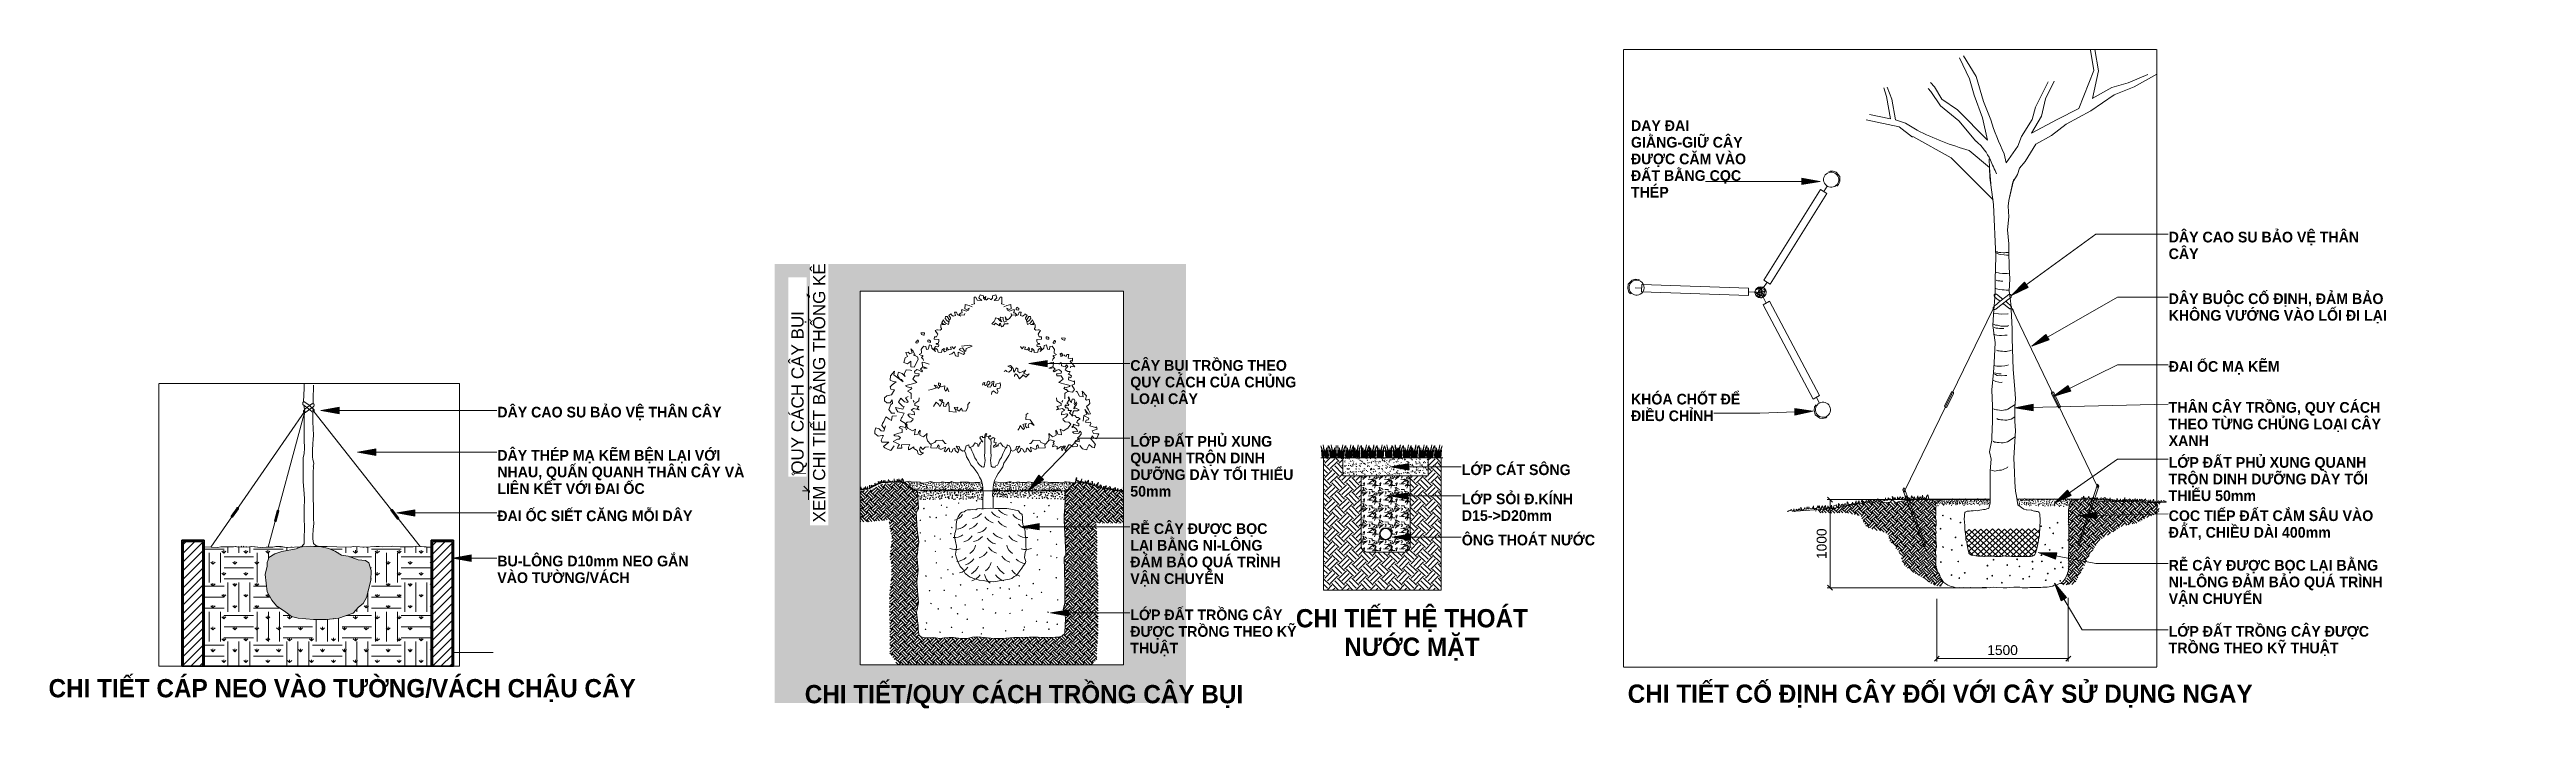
# Model space of a CAD drawing. Header units: millimetres. Extents: x 5357 to 259384, y -16348 to 109893.
# Drawn here: x 228926 to 259384, y 7114 to 15224 of the extents above; entities that cross this region are included whole.
import ezdxf

# ---------------------------------------------------------------- set-up
doc = ezdxf.new("R2010")
doc.units = ezdxf.units.MM
doc.linetypes.add('Demolished', pattern=[7.14375, 4.7625, -2.38125])
for name, color, linetype, lineweight in [('0-5', 250, 'Continuous', 18), ('0_LA_DIMS', 250, 'Continuous', 18), ('0_LA_DIMS-1', 7, 'Continuous', 18), ('0_LA_MATERIAL-1', 7, 'Continuous', 18), ('A-ANNO-DIMS', 211, 'Continuous', 9), ('A-ANNO-DIMS-75', 211, 'Continuous', 9), ('A-DETL-1', 90, 'Continuous', 18), ('A-DETL-DEMO', 6, 'Demolished', 18), ('A-DETL-GENF-2', 255, 'Continuous', 18), ('A-DETL-GENF-3', 9, 'Continuous', 18), ('A-DETL-MEDM', 33, 'Continuous', 35), ('A-DETL-THIN-2', 151, 'Continuous', 18), ('CAY XANH_CHI TIET TRONG CAY 3_dwg-1', 250, 'Continuous', 18), ('G-ANNO-TEXT-1', 7, 'Continuous', 9), ('LSA', 250, 'Continuous', 18)]:
    doc.layers.add(name, color=color, linetype=linetype, lineweight=lineweight)
doc.styles.add('Arial_11', font='arial_0.ttf', dxfattribs={"height": 150})
doc.styles.add('Arial_12', font='arial_0.ttf', dxfattribs={"height": 150})
doc.styles.add('Arial_6', font='arial_0.ttf', dxfattribs={"height": 0.134764})
doc.styles.add('Arial_7', font='arial_0.ttf', dxfattribs={"height": 121})
doc.styles.add('Arial_B_3', font='arialbd_0.ttf', dxfattribs={"width": 0.95, "height": 131.25})
doc.styles.add('Arial_B_4', font='arialbd_0.ttf', dxfattribs={"width": 0.95, "height": 225})
doc.dimstyles.new('Diagonal_-_2_0mm_Arial', dxfattribs={"dimscale": 304.8, "dimtxt": 153.03891, "dimasz": 0.369094, "dimexe": 0.246063, "dimexo": 0.0625, "dimgap": 0.049213, "dimtad": 1, "dimdec": 0, "dimzin": 0, "dimdsep": 46, "dimtxsty": 'Arial_12', "dimblk1": 'OBLIQUE', "dimblk2": 'OBLIQUE', "dimsah": 1, "dimcen": 0.09, "dimdle": 0.369094, "dimazin": 0, "dimtfac": 1, "dimtdec": 4, "dimtix": 1, "dimtmove": 0, "dimatfit": 3, "dimfxl": 0.246063, "dimfxlon": 1, "dimtvp": 1, "dimtfill": 1, "dimtolj": 1, "dimtzin": 0, "dimarcsym": 2})
pattern_1 = [(45, (-1142601.436, -177295.6), (0, 92.4259274), [65.355, -65.355]), (45, (-1142618.766, -177278.27), (0, 92.4259274), [65.355, -65.355]), (45, (-1142636.096, -177260.94), (0, 92.4259274), [65.355, -65.355]), (135, (-1142636.096, -177249.384), (-92.4259274, 7e-15), [65.355, -65.355]), (135, (-1142618.766, -177232.054), (-92.4259274, 7e-15), [65.355, -65.355]), (135, (-1142601.436, -177214.725), (-92.4259274, 7e-15), [65.355, -65.355])]
pattern_2 = [(45, (-2203349.3, -351054.77), (0, 102.6719046), [72.6, -72.6]), (45, (-2203368.55, -351035.52), (0, 102.6719046), [72.6, -72.6]), (45, (-2203387.8, -351016.27), (0, 102.6719046), [72.6, -72.6]), (135, (-2203387.8, -351003.436), (-102.6719046, 7e-15), [72.6, -72.6]), (135, (-2203368.55, -350984.185), (-102.6719046, 7e-15), [72.6, -72.6]), (135, (-2203349.3, -350964.934), (-102.6719046, 7e-15), [72.6, -72.6])]

msp = doc.modelspace()

# ---------------------------------------------------------------- texts
at = {"layer": 'G-ANNO-TEXT-1', "line_spacing_factor": 0.936439}
for s, insert, char_height, width, attachment_point, style in [('\\pt855.00056,1709.99981,2565.00038,3419.99963,4275.00019,5129.99944,5985,6840.00056,7694.99981,8550.00038,9404.99963,10260.00019,11114.99944,11970,12825.00056,13679.99981,14535.00038,15389.99963,16245.00019,17099.99944,17955,18810.00056,19664.99981,20520.00038,21374.99963,22230.00019,23084.99944,23940,24795.00056,25649.99981,26505.00038,27359.99963;DAY ĐAI GIẰNG-GIỮ CÂY ĐƯỢC CĂM VÀO ĐẤT BẰNG CỌC THÉP', (248372.4, 13877.4), 131.25, 1696.463, 4, 'Arial_B_3'), ('\\pt855.00056,1709.99981,2565.00038,3419.99963,4275.00019,5129.99944,5985,6840.00056,7694.99981,8550.00038,9404.99963,10260.00019,11114.99944,11970,12825.00056,13679.99981,14535.00038,15389.99963,16245.00019,17099.99944,17955,18810.00056,19664.99981,20520.00038,21374.99963,22230.00019,23084.99944,23940,24795.00056,25649.99981,26505.00038,27359.99963;DÂY CAO SU BẢO VỆ THÂN CÂY', (254984.5, 12812), 131.25, 2460.262, 4, 'Arial_B_3'), ('\\pt855.00056,1709.99981,2565.00038,3419.99963,4275.00019,5129.99944,5985,6840.00056,7694.99981,8550.00038,9404.99963,10260.00019,11114.99944,11970,12825.00056,13679.99981,14535.00038,15389.99963,16245.00019,17099.99944,17955,18810.00056,19664.99981,20520.00038,21374.99963,22230.00019,23084.99944,23940,24795.00056,25649.99981,26505.00038,27359.99963;DÂY BUỘC CỐ ĐỊNH, ĐẢM BẢO KHÔNG VƯỚNG VÀO LỐI ĐI LẠI', (254984.5, 12037.4), 131.25, 2700.375, 4, 'Arial_B_3'), ('\\pt855.00056,1709.99981,2565.00038,3419.99963,4275.00019,5129.99944,5985,6840.00056,7694.99981,8550.00038,9404.99963,10260.00019,11114.99944,11970,12825.00056,13679.99981,14535.00038,15389.99963,16245.00019,17099.99944,17955,18810.00056,19664.99981,20520.00038,21374.99963,22230.00019,23084.99944,23940,24795.00056,25649.99981,26505.00038,27359.99963;CÂY BỤI TRỒNG THEO QUY CÁCH CỦA CHỦNG LOẠI CÂY', (242215.6, 11114), 131.25, 2168.137, 4, 'Arial_B_3'), ('\\pt855.00056,1709.99981,2565.00038,3419.99963,4275.00019,5129.99944,5985,6840.00056,7694.99981,8550.00038,9404.99963,10260.00019,11114.99944,11970,12825.00056,13679.99981,14535.00038,15389.99963,16245.00019,17099.99944,17955,18810.00056,19664.99981,20520.00038,21374.99963,22230.00019,23084.99944,23940,24795.00056,25649.99981,26505.00038,27359.99963;ĐAI ỐC MẠ KẼM', (254984.5, 11306.3), 131.25, 2691.113, 4, 'Arial_B_3'), ('\\pt855.00056,1709.99981,2565.00038,3419.99963,4275.00019,5129.99944,5985,6840.00056,7694.99981,8550.00038,9404.99963,10260.00019,11114.99944,11970,12825.00056,13679.99981,14535.00038,15389.99963,16245.00019,17099.99944,17955,18810.00056,19664.99981,20520.00038,21374.99963,22230.00019,23084.99944,23940,24795.00056,25649.99981,26505.00038,27359.99963;KHÓA CHỐT ĐỂ\\PĐIỀU CHỈNH', (248372.4, 10817.8), 131.25, 1578.9, 4, 'Arial_B_3'), ('\\pt855.00056,1709.99981,2565.00038,3419.99963,4275.00019,5129.99944,5985,6840.00056,7694.99981,8550.00038,9404.99963,10260.00019,11114.99944,11970,12825.00056,13679.99981,14535.00038,15389.99963,16245.00019,17099.99944,17955,18810.00056,19664.99981,20520.00038,21374.99963,22230.00019,23084.99944,23940,24795.00056,25649.99981,26505.00038,27359.99963;DÂY CAO SU BẢO VỆ THÂN CÂY', (234431.7, 10744.2), 131.25, 3332.362, 4, 'Arial_B_3'), ('\\pt855.00056,1709.99981,2565.00038,3419.99963,4275.00019,5129.99944,5985,6840.00056,7694.99981,8550.00038,9404.99963,10260.00019,11114.99944,11970,12825.00056,13679.99981,14535.00038,15389.99963,16245.00019,17099.99944,17955,18810.00056,19664.99981,20520.00038,21374.99963,22230.00019,23084.99944,23940,24795.00056,25649.99981,26505.00038,27359.99963;THÂN CÂY TRỒNG, QUY CÁCH THEO TỪNG CHỦNG LOẠI CÂY XANH', (254984.5, 10614.4), 131.25, 2818.65, 4, 'Arial_B_3'), ('\\pt855.00056,1709.99981,2565.00038,3419.99963,4275.00019,5129.99944,5985,6840.00056,7694.99981,8550.00038,9404.99963,10260.00019,11114.99944,11970,12825.00056,13679.99981,14535.00038,15389.99963,16245.00019,17099.99944,17955,18810.00056,19664.99981,20520.00038,21374.99963,22230.00019,23084.99944,23940,24795.00056,25649.99981,26505.00038,27359.99963;LỚP ĐẤT PHỦ XUNG QUANH TRỘN DINH DƯỠNG DÀY TỐI THIỂU 50mm', (242215.6, 10093.3), 131.25, 2031.338, 4, 'Arial_B_3'), ('\\pt855.00056,1709.99981,2565.00038,3419.99963,4275.00019,5129.99944,5985,6840.00056,7694.99981,8550.00038,9404.99963,10260.00019,11114.99944,11970,12825.00056,13679.99981,14535.00038,15389.99963,16245.00019,17099.99944,17955,18810.00056,19664.99981,20520.00038,21374.99963,22230.00019,23084.99944,23940,24795.00056,25649.99981,26505.00038,27359.99963;DÂY THÉP MẠ KẼM BỆN LẠI VỚI NHAU, QUẤN QUANH THÂN CÂY VÀ LIÊN KẾT VỚI ĐAI ỐC ', (234431.7, 10024.2), 131.25, 3303.863, 4, 'Arial_B_3'), ('\\pt855.00056,1709.99981,2565.00038,3419.99963,4275.00019,5129.99944,5985,6840.00056,7694.99981,8550.00038,9404.99963,10260.00019,11114.99944,11970,12825.00056,13679.99981,14535.00038,15389.99963,16245.00019,17099.99944,17955,18810.00056,19664.99981,20520.00038,21374.99963,22230.00019,23084.99944,23940,24795.00056,25649.99981,26505.00038,27359.99963;LỚP CÁT SÔNG', (246292.6, 10051.1), 131.25, 2002.838, 4, 'Arial_B_3'), ('\\pt855.00056,1709.99981,2565.00038,3419.99963,4275.00019,5129.99944,5985,6840.00056,7694.99981,8550.00038,9404.99963,10260.00019,11114.99944,11970,12825.00056,13679.99981,14535.00038,15389.99963,16245.00019,17099.99944,17955,18810.00056,19664.99981,20520.00038,21374.99963,22230.00019,23084.99944,23940,24795.00056,25649.99981,26505.00038,27359.99963;LỚP ĐẤT PHỦ XUNG QUANH\\PTRỘN DINH DƯỠNG DÀY TỐI THIỂU 50mm', (254984.5, 9936.5), 131.25, 2818.65, 4, 'Arial_B_3'), ('\\pt855.00056,1709.99981,2565.00038,3419.99963,4275.00019,5129.99944,5985,6840.00056,7694.99981,8550.00038,9404.99963,10260.00019,11114.99944,11970,12825.00056,13679.99981,14535.00038,15389.99963,16245.00019,17099.99944,17955,18810.00056,19664.99981,20520.00038,21374.99963,22230.00019,23084.99944,23940,24795.00056,25649.99981,26505.00038,27359.99963;LỚP SỎI Đ.KÍNH\\PD15->D20mm', (246292.6, 9590), 131.25, 1442.1, 4, 'Arial_B_3'), ('\\pt855.00056,1709.99981,2565.00038,3419.99963,4275.00019,5129.99944,5985,6840.00056,7694.99981,8550.00038,9404.99963,10260.00019,11114.99944,11970,12825.00056,13679.99981,14535.00038,15389.99963,16245.00019,17099.99944,17955,18810.00056,19664.99981,20520.00038,21374.99963,22230.00019,23084.99944,23940,24795.00056,25649.99981,26505.00038,27359.99963;ĐAI ỐC SIẾT CĂNG MỖI DÂY', (234431.7, 9484.2), 131.25, 3355.875, 4, 'Arial_B_3'), ('\\pt855.00056,1709.99981,2565.00038,3419.99963,4275.00019,5129.99944,5985,6840.00056,7694.99981,8550.00038,9404.99963,10260.00019,11114.99944,11970,12825.00056,13679.99981,14535.00038,15389.99963,16245.00019,17099.99944,17955,18810.00056,19664.99981,20520.00038,21374.99963,22230.00019,23084.99944,23940,24795.00056,25649.99981,26505.00038,27359.99963;CỌC TIẾP ĐẤT CẮM SÂU VÀO ĐẤT, CHIỀU DÀI 400mm', (254984.5, 9369.2), 131.25, 2775.9, 4, 'Arial_B_3'), ('\\pt855.00056,1709.99981,2565.00038,3419.99963,4275.00019,5129.99944,5985,6840.00056,7694.99981,8550.00038,9404.99963,10260.00019,11114.99944,11970,12825.00056,13679.99981,14535.00038,15389.99963,16245.00019,17099.99944,17955,18810.00056,19664.99981,20520.00038,21374.99963,22230.00019,23084.99944,23940,24795.00056,25649.99981,26505.00038,27359.99963;RỄ CÂY ĐƯỢC BỌC LẠI BẰNG NI-LÔNG ĐẢM BẢO QUÁ TRÌNH VẬN CHUYỂN', (242215.6, 9002.9), 131.25, 1960.8, 4, 'Arial_B_3'), ('\\pt855.00056,1709.99981,2565.00038,3419.99963,4275.00019,5129.99944,5985,6840.00056,7694.99981,8550.00038,9404.99963,10260.00019,11114.99944,11970,12825.00056,13679.99981,14535.00038,15389.99963,16245.00019,17099.99944,17955,18810.00056,19664.99981,20520.00038,21374.99963,22230.00019,23084.99944,23940,24795.00056,25649.99981,26505.00038,27359.99963;ÔNG THOÁT NƯỚC', (246292.6, 9186), 131.25, 1993.575, 4, 'Arial_B_3'), ('\\pt855.00056,1709.99981,2565.00038,3419.99963,4275.00019,5129.99944,5985,6840.00056,7694.99981,8550.00038,9404.99963,10260.00019,11114.99944,11970,12825.00056,13679.99981,14535.00038,15389.99963,16245.00019,17099.99944,17955,18810.00056,19664.99981,20520.00038,21374.99963,22230.00019,23084.99944,23940,24795.00056,25649.99981,26505.00038,27359.99963;BU-LÔNG D10mm NEO GẮN VÀO TƯỜNG/VÁCH', (234431.7, 8824.2), 131.25, 2502.3, 4, 'Arial_B_3'), ('\\pt855.00056,1709.99981,2565.00038,3419.99963,4275.00019,5129.99944,5985,6840.00056,7694.99981,8550.00038,9404.99963,10260.00019,11114.99944,11970,12825.00056,13679.99981,14535.00038,15389.99963,16245.00019,17099.99944,17955,18810.00056,19664.99981,20520.00038,21374.99963,22230.00019,23084.99944,23940,24795.00056,25649.99981,26505.00038,27359.99963;RỄ CÂY ĐƯỢC BỌC LẠI BẰNG NI-LÔNG ĐẢM BẢO QUÁ TRÌNH VẬN CHUYỂN', (254984.5, 8654.4), 131.25, 2634.825, 4, 'Arial_B_3'), ('\\pt855.00056,1709.99981,2565.00038,3419.99963,4275.00019,5129.99944,5985,6840.00056,7694.99981,8550.00038,9404.99963,10260.00019,11114.99944,11970,12825.00056,13679.99981,14535.00038,15389.99963,16245.00019,17099.99944,17955,18810.00056,19664.99981,20520.00038,21374.99963,22230.00019,23084.99944,23940,24795.00056,25649.99981,26505.00038,27359.99963;LỚP ĐẤT TRỒNG CÂY ĐƯỢC TRỒNG THEO KỸ THUẬT', (242215.6, 8044.8), 131.25, 2168.137, 4, 'Arial_B_3'), ('\\pt855,1710,2565,3420,4275,5130,5985,6840,7695,8550,9405,10260,11115,11970,12825,13680,14535,15390,16245,17100,17955,18810,19665,20520,21375,22230,23085,23940,24795,25650,26505,27360;CHI TIẾT HỆ THOÁT NƯỚC MẶT', (245678.5, 8020), 225, 2846.438, 5, 'Arial_B_4'), ('\\pt855.00056,1709.99981,2565.00038,3419.99963,4275.00019,5129.99944,5985,6840.00056,7694.99981,8550.00038,9404.99963,10260.00019,11114.99944,11970,12825.00056,13679.99981,14535.00038,15389.99963,16245.00019,17099.99944,17955,18810.00056,19664.99981,20520.00038,21374.99963,22230.00019,23084.99944,23940,24795.00056,25649.99981,26505.00038,27359.99963;LỚP ĐẤT TRỒNG CÂY ĐƯỢC TRỒNG THEO KỸ THUẬT', (254984.5, 7943.8), 131.25, 2921.963, 4, 'Arial_B_3'), ('\\pt855,1710,2565,3420,4275,5130,5985,6840,7695,8550,9405,10260,11115,11970,12825,13680,14535,15390,16245,17100,17955,18810,19665,20520,21375,22230,23085,23940,24795,25650,26505,27360;CHI TIẾT CÁP NEO VÀO TƯỜNG/VÁCH CHẬU CÂY', (228913.4, 7334.5), 225, 8341.95, 4, 'Arial_B_4'), ('\\pt855,1710,2565,3420,4275,5130,5985,6840,7695,8550,9405,10260,11115,11970,12825,13680,14535,15390,16245,17100,17955,18810,19665,20520,21375,22230,23085,23940,24795,25650,26505,27360;CHI TIẾT/QUY CÁCH TRỒNG CÂY BỤI', (238212.4, 7258.5), 225, 5712.113, 4, 'Arial_B_4'), ('\\pt855,1710,2565,3420,4275,5130,5985,6840,7695,8550,9405,10260,11115,11970,12825,13680,14535,15390,16245,17100,17955,18810,19665,20520,21375,22230,23085,23940,24795,25650,26505,27360;CHI TIẾT CỐ ĐỊNH CÂY ĐỐI VỚI CÂY SỬ DỤNG NGAY', (248332.4, 7267), 225, 8341.95, 4, 'Arial_B_4')]:
    msp.add_mtext(s, dxfattribs=dict(at, insert=insert, char_height=char_height, width=width, attachment_point=attachment_point, style=style))

# ---------------------------------------------------------------- blocks, each defined once
blk = doc.blocks.new('CAY XANH_CHI TIET TRONG CAY 1_dwg-2201628-CẢNH QUAN_CHI TIẾT TRỒNG CÂY')
at = {"layer": 'LSA'}
h = blk.add_hatch(dxfattribs=at)
h.set_pattern_fill('FP_61', color=256, style=0, pattern_type=2)
h.set_pattern_definition(pattern_1)
h.paths.add_polyline_path([(-12882, 9099), (-12750, 9102), (-12741, 9104), (-12779, 9107), (-12833, 9111), (-12923, 9106), (-12903, 9102)])
h.paths.add_polyline_path([(-12965, 9102), (-12945, 9103), (-12930, 9105), (-12965, 9103), (-12965, 9102)])
h = blk.add_hatch(dxfattribs=at)
h.set_pattern_fill('FP_61', color=256, style=0, pattern_type=2)
h.set_pattern_definition(pattern_1)
h.paths.add_polyline_path([(-11319, 9099), (-11297, 9101), (-11361, 9101), (-11321, 9099)])
for p, q in [((-12072, 10773), (-13227, 9100)), ((-12074, 10757), (-12521, 9098)), ((-12069, 10776), (-12090, 10745)), ((-12077, 10793), (-12085, 10847)), ((-11979, 10815), (-11980, 10815)), ((-11976, 10788), (-11953, 10759)), ((-11971, 10804), (-11971, 10825)), ((-11961, 10768), (-10653, 9109)), ((-12905, 9584), (-12979, 9479)), ((-12888, 9572), (-12961, 9468)), ((-12410, 9548), (-12444, 9425)), ((-12390, 9542), (-12424, 9420)), ((-11011, 9545), (-10932, 9445)), ((-10995, 9558), (-10916, 9458)), ((-11964, 9146), (-11971, 9200)), ((-11964, 9146), (-11971, 9200)), ((-11935, 9120), (-11964, 9146)), ((-11935, 9120), (-11964, 9146)), ((-12127, 9102), (-12104, 9104)), ((-12112, 9103), (-12113, 9103)), ((-12112, 9103), (-12113, 9103)), ((-12088, 9132), (-12112, 9103)), ((-12112, 9103), (-12088, 9132)), ((-11894, 9108), (-11935, 9120)), ((-11894, 9108), (-11935, 9120)), ((-10245, 7801), (-9754, 7801))]:
    blk.add_line(p, q, dxfattribs=at)
at = {"layer": 'LSA', "flags": 128}
for points in [[(-12089, 10886), (-12078, 11058), (-12078, 11112)], [(-11970, 10866), (-11970, 10941), (-11966, 11065), (-11965, 11095)], [(-12112, 9103), (-12081, 9141), (-12081, 9221), (-12074, 9320), (-12078, 9476), (-12078, 9575), (-12074, 9689), (-12078, 9761), (-12093, 9902), (-12093, 9986), (-12093, 10123), (-12093, 10199), (-12081, 10252), (-12074, 10317), (-12078, 10419), (-12081, 10571), (-12081, 10655), (-12078, 10701), (-12074, 10756)], [(-11971, 9200), (-11973, 9244), (-11970, 9315), (-11962, 9392), (-11964, 9447), (-11966, 9546), (-11966, 9620), (-11967, 9681), (-11968, 9765), (-11969, 9856), (-11969, 9917), (-11970, 9984), (-11970, 10019), (-11966, 10092), (-11970, 10092), (-11961, 10130), (-11971, 10183), (-11976, 10205), (-11976, 10288), (-11973, 10377), (-11969, 10424), (-11966, 10477), (-11967, 10558), (-11974, 10640), (-11972, 10704), (-11972, 10765)], [(-12729, 9106), (-12683, 9102), (-12617, 9096)], [(-12592, 9096), (-12547, 9099), (-12497, 9099), (-12464, 9099)], [(-12443, 9104), (-12426, 9109), (-12362, 9106), (-12320, 9100)], [(-12244, 9098), (-12237, 9099), (-12228, 9099)], [(-11802, 9109), (-11799, 9109), (-11798, 9109)], [(-11200, 9106), (-11158, 9106), (-11115, 9102)], [(-10702, 9113), (-10648, 9109), (-10517, 9097)]]:
    blk.add_lwpolyline(points, dxfattribs=at)
for points in [[(-12046, 10817), (-12067, 10833), (-12074, 10839), (-12083, 10846), (-12090, 10851), (-12094, 10857), (-12095, 10863), (-12096, 10870), (-12096, 10878), (-12092, 10883), (-12089, 10886), (-12085, 10887), (-12080, 10887), (-12075, 10886), (-12070, 10885), (-12019, 10845), (-11994, 10823), (-11977, 10810), (-11963, 10797), (-11956, 10788), (-11956, 10781), (-11956, 10773), (-11958, 10770), (-11962, 10767), (-11966, 10765), (-11971, 10765), (-11975, 10765), (-11980, 10766), (-11986, 10770)], [(-12028, 10785), (-11987, 10813), (-11980, 10819), (-11970, 10825), (-11964, 10831), (-11960, 10836), (-11958, 10843), (-11957, 10850), (-11958, 10857), (-11962, 10862), (-11964, 10865), (-11969, 10866), (-11973, 10866), (-11979, 10865), (-11984, 10865), (-12051, 10814), (-12067, 10800), (-12081, 10787), (-12088, 10778), (-12088, 10771), (-12087, 10763), (-12085, 10760), (-12082, 10757), (-12077, 10755), (-12072, 10755), (-12068, 10755), (-12064, 10756), (-12057, 10760)]]:
    blk.add_lwpolyline(points, close=True, dxfattribs=at)
at = {"layer": 'LSA'}
for centre, radius, start, end in [((-12969, 9475), 10.5, 154.1872, 317.493), ((-12897, 9578), 10.4, 323.6546, 146.8768), ((-12401, 9545), 10.4, 343.2353, 166.4574), ((-11003, 9552), 10.4, 36.9188, 220.1409), ((-10925, 9453), 10.5, 227.4513, 30.7571), ((-12434, 9424), 10.5, 173.7678, 337.0736)]:
    blk.add_arc(centre, radius, start, end, dxfattribs=at)
blk = doc.blocks.new('CAY XANH_CHI TIET TRONG CAY 2_dwg__ArchTick-2201644-CẢNH QUAN_CHI TIẾT TRỒNG CÂY')
at = {"layer": '0_LA_DIMS'}
blk.add_line((8028, 7759), (7968, 7698), dxfattribs=at)
blk = doc.blocks.new('CAY XANH_CHI TIET TRONG CAY 2_dwg-2201643-CẢNH QUAN_CHI TIẾT TRỒNG CÂY')
at = {"layer": 'LSA'}
h = blk.add_hatch(dxfattribs=at)
h.set_pattern_fill('FP_63', color=256, style=0, pattern_type=2)
h.set_pattern_definition([(37.5, (-1834601.71, -248667.492), (-1.143656, 34.9715378), [0, -27.588, 0, -30.855, -29.494]), (37.5, (-1834601.71, -248667.492), (-1.143656, 34.9715378), [-58.443, 0, -29.494]), (7.5, (-1834601.71, -248667.49), (32.1210076, 51.2218428), [0, -14.883, 0, -24.865, -9.529]), (7.5, (-1834601.71, -248667.49), (32.1210076, 51.2218428), [-39.748, 0, -9.529]), (327.5, (-1834624.034, -248667.492), (56.52208056, 0.102809), [0, -9.075, 0, -32.67, -42.653]), (327.5, (-1834624.034, -248667.492), (56.52208056, 0.102809), [-41.745, 0, -42.653]), (317.5, (-1834624.034, -248667.49), (54.5616144, 15.9298368), [0, -4.538, 0, -21.417, -24.503]), (317.5, (-1834624.034, -248667.49), (54.5616144, 15.9298368), [-25.955, 0, -24.503])])
h.paths.add_polyline_path([(5830, 12166), (5844, 12168), (5858, 12172), (5870, 12179), (5881, 12189), (5889, 12201), (5895, 12214), (5898, 12228), (5898, 12242), (5895, 12256), (5889, 12269), (5881, 12281), (5870, 12290), (5858, 12298), (5844, 12302), (5830, 12303), (5816, 12302), (5802, 12298), (5790, 12290), (5779, 12281), (5771, 12269), (5765, 12256), (5762, 12242), (5762, 12228), (5765, 12214), (5771, 12201), (5779, 12189), (5790, 12179), (5802, 12172), (5816, 12168), (5823, 12167)])
h = blk.add_hatch(dxfattribs=at)
h.set_pattern_fill('FP_62', color=256, style=0, pattern_type=2)
h.set_pattern_definition(pattern_2)
h.paths.add_polyline_path([(8015, 8616), (8051, 8621), (8078, 8673), (8059, 8700), (8034, 8748), (8011, 8790), (7985, 8908), (7981, 9027), (7991, 9129), (7983, 9342), (7988, 9404), (7982, 9625), (7945, 9662), (7893, 9689), (7839, 9688), (7758, 9689), (7677, 9678), (7594, 9669), (7532, 9660), (7491, 9651), (7391, 9647), (7337, 9652), (7160, 9649), (6952, 9630), (6781, 9590), (6713, 9577), (6492, 9559), (6537, 9524), (6728, 9519), (6885, 9522), (7063, 9484), (7078, 9435), (7127, 9354), (7228, 9314), (7339, 9290), (7408, 9248), (7411, 9184), (7477, 9098), (7525, 9057), (7556, 8989), (7584, 8892), (7683, 8798), (7792, 8745), (7911, 8659), (8011, 8617)])
h = blk.add_hatch(dxfattribs=at)
h.set_pattern_fill('FP_62', color=256, style=0, pattern_type=2)
h.set_pattern_definition(pattern_2)
h.paths.add_polyline_path([(9553, 8633), (9690, 8643), (9799, 8850), (9875, 9006), (10006, 9192), (10170, 9293), (10276, 9360), (10460, 9397), (10567, 9457), (10725, 9524), (10733, 9583), (10708, 9608), (10739, 9624), (10739, 9645), (10671, 9643), (10561, 9649), (10494, 9649), (10395, 9659), (10276, 9657), (10168, 9655), (9981, 9665), (9944, 9673), (9860, 9680), (9762, 9690), (9676, 9678), (9641, 9649), (9623, 9565), (9612, 9434), (9621, 9168), (9614, 8973), (9614, 8822), (9602, 8723), (9541, 8643)])
at = {"layer": '0-5'}
for p, q in [((9649, 9658), (9649, 9658)), ((9683, 9691), (9749, 9691)), ((9815, 9689), (9836, 9689)), ((9518, 8654), (9558, 8654))]:
    blk.add_line(p, q, dxfattribs=at)
at = {"layer": '0_LA_DIMS'}
for p, q in [((8608, 9684), (6647, 9684)), ((6685, 9684), (6685, 8600)), ((8612, 8600), (6647, 8600)), ((7998, 8464), (7998, 7691)), ((9614, 8476), (9614, 7691)), ((7998, 7729), (9614, 7729))]:
    blk.add_line(p, q, dxfattribs=at)
at = {"layer": 'LSA'}
for p, q in [((6684, 13727), (6670, 13721)), ((6684, 13727), (6670, 13721)), ((6722, 13726), (6684, 13727)), ((6722, 13726), (6684, 13727)), ((6759, 13713), (6722, 13726)), ((6759, 13713), (6722, 13726)), ((6804, 13661), (6759, 13713)), ((6804, 13661), (6759, 13713)), ((6648, 13543), (6606, 13475)), ((6606, 13475), (6648, 13543)), ((6766, 13542), (6789, 13563)), ((6789, 13563), (6766, 13542)), ((6789, 13563), (6803, 13603)), ((6789, 13563), (6803, 13603)), ((6803, 13603), (6804, 13661)), ((6803, 13603), (6804, 13661)), ((4199, 12281), (4201, 12338)), ((4199, 12281), (4201, 12338)), ((4209, 12239), (4199, 12281)), ((4209, 12239), (4199, 12281)), ((4201, 12338), (4250, 12387)), ((4201, 12338), (4250, 12387)), ((4231, 12217), (4209, 12239)), ((4209, 12239), (4231, 12217)), ((4250, 12387), (4289, 12397)), ((4250, 12387), (4289, 12397)), ((4368, 12287), (4288, 12290)), ((4288, 12290), (4368, 12287)), ((4289, 12397), (4326, 12395)), ((4289, 12397), (4326, 12395)), ((4326, 12395), (4340, 12388)), ((4326, 12395), (4340, 12388)), ((5682, 12240), (5761, 12237)), ((5761, 12237), (5682, 12240)), ((5866, 12293), (5909, 12361)), ((5909, 12361), (5866, 12293)), ((5862, 12174), (5900, 12104)), ((5900, 12104), (5862, 12174)), ((8687, 12024), (7598, 9787)), ((8686, 12023), (8662, 11973)), ((8813, 12096), (8820, 12090)), ((8848, 12123), (8848, 12123)), ((8925, 12034), (9975, 9843)), ((8926, 12035), (8949, 11983)), ((8174, 11004), (8093, 10836)), ((8201, 10990), (8120, 10824)), ((9409, 10989), (9489, 10821)), ((9436, 11002), (9516, 10834)), ((6494, 10827), (6490, 10785)), ((6494, 10827), (6490, 10785)), ((6490, 10785), (6501, 10728)), ((6490, 10785), (6501, 10728)), ((6512, 10853), (6494, 10827)), ((6494, 10827), (6512, 10853)), ((6501, 10728), (6557, 10687)), ((6501, 10728), (6557, 10687)), ((6555, 10873), (6518, 10943)), ((6518, 10943), (6555, 10873)), ((6557, 10687), (6597, 10683)), ((6557, 10687), (6597, 10683)), ((6597, 10683), (6633, 10691)), ((6597, 10683), (6633, 10691)), ((6633, 10691), (6646, 10700)), ((6633, 10691), (6646, 10700)), ((7626, 9842), (7601, 9792)), ((9946, 9904), (9968, 9853)), ((8671, 8988), (8344, 9297)), ((8394, 9318), (8348, 9274)), ((8598, 8988), (8354, 9218)), ((9262, 9316), (8912, 8985)), ((9258, 9240), (8990, 8986)), ((9241, 9157), (9059, 8985)), ((8526, 8987), (8370, 9134)), ((8444, 8998), (8386, 9053)), ((9227, 9075), (9132, 8985))]:
    blk.add_line(p, q, dxfattribs=at)
at = {"layer": 'LSA', "flags": 128}
for points in [[(8275, 15120), (8401, 14864), (8458, 14663), (8558, 14385), (8620, 14107), (8251, 14480), (8058, 14613), (7970, 14766), (7918, 14818)], [(8660, 14358), (8573, 14585), (8480, 14890), (8325, 15147)], [(9888, 15217), (9930, 14964), (9743, 14496), (9478, 14361), (9162, 14195), (9284, 14405), (9335, 14617), (9439, 14834)], [(9910, 14621), (9984, 14961), (9942, 15224)], [(7168, 14425), (7426, 14370), (7380, 14644), (7346, 14753)], [(7388, 14761), (7446, 14614), (7490, 14358), (7611, 14317), (7754, 14232)], [(7890, 14744), (7922, 14708), (8042, 14531), (8266, 14348), (8479, 14095)], [(9368, 14827), (9210, 14514), (9171, 14362), (9039, 14153), (8992, 14034), (8848, 13830), (8825, 13941)], [(8884, 13364), (8930, 13591), (8990, 13684), (9015, 13763), (9082, 13845), (9216, 14060), (9407, 14164), (9586, 14304), (9893, 14468), (10180, 14667), (10426, 14766), (10703, 14922)], [(10594, 14918), (10350, 14813), (10149, 14758), (9909, 14621)], [(7700, 14146), (7534, 14273), (7130, 14358)], [(7703, 14152), (8174, 13891), (8692, 13374)], [(8395, 13982), (8646, 13773), (8661, 13570)], [(8639, 13879), (8650, 13649), (8696, 13317), (8722, 12678), (8715, 12394), (8715, 12228), (8708, 12117), (8701, 12068), (8694, 11964), (8687, 11826), (8715, 11618), (8701, 11368), (8694, 11250), (8673, 11035), (8680, 10834), (8680, 10647), (8673, 10453), (8673, 10418), (8645, 10273), (8666, 10183), (8652, 10037), (8652, 9815), (8652, 9642), (8638, 9579), (8591, 9563)], [(8631, 9577), (8614, 9570), (8591, 9563), (8572, 9563), (8550, 9558), (8526, 9553), (8508, 9552), (8495, 9548), (8471, 9549), (8443, 9548), (8418, 9547), (8399, 9544), (8379, 9542), (8370, 9543), (8362, 9539), (8353, 9536), (8347, 9532), (8342, 9527), (8341, 9516), (8338, 9506), (8336, 9496), (8336, 9484), (8336, 9469), (8334, 9456), (8334, 9445), (8335, 9431), (8336, 9422), (8338, 9409), (8341, 9368), (8343, 9352), (8342, 9339), (8342, 9323), (8342, 9307), (8344, 9295), (8347, 9283), (8348, 9269), (8350, 9255), (8353, 9242), (8354, 9219), (8354, 9206), (8355, 9191), (8360, 9178), (8365, 9160), (8371, 9130), (8380, 9077), (8387, 9051), (8392, 9026), (8402, 9015), (8423, 8999), (8441, 8999), (8460, 8996), (8475, 8994), (8500, 8987), (8556, 8987), (8576, 8986), (8582, 8986), (8598, 8987), (8608, 8988), (8618, 8988), (8694, 8987), (8701, 8987), (8711, 8986), (8721, 8986), (8731, 8986), (8742, 8986), (8755, 8985), (8774, 8985), (8785, 8986), (8800, 8990), (8815, 8988), (8824, 8991), (8844, 8987), (8859, 8984), (8890, 8987), (8893, 8987), (8915, 8985), (8929, 8984), (8947, 8985), (8961, 8985), (8998, 8986), (9009, 8985), (9021, 8984), (9033, 8985), (9053, 8985), (9066, 8985), (9147, 8986), (9151, 8986), (9174, 8987), (9182, 8993), (9190, 8998), (9203, 9010), (9210, 9024), (9216, 9041), (9225, 9066), (9234, 9121), (9246, 9183), (9249, 9190), (9253, 9211), (9257, 9231), (9259, 9244), (9259, 9256), (9259, 9269), (9260, 9282), (9260, 9297), (9262, 9309), (9262, 9325), (9265, 9368), (9268, 9404), (9268, 9417), (9268, 9432), (9267, 9455), (9265, 9476), (9264, 9506), (9263, 9510), (9255, 9526), (9246, 9533), (9236, 9537), (9219, 9540), (9210, 9542), (9197, 9544), (9182, 9548), (9166, 9554), (9159, 9553), (9106, 9560), (9096, 9560), (9068, 9566), (8992, 9621), (8978, 9725), (8964, 9787), (8957, 9898), (8953, 10021), (8945, 10193), (8951, 10328), (8964, 10536), (8957, 10647), (8957, 10820), (8964, 10924), (8957, 11042), (8937, 11285), (8923, 11666), (8923, 11784), (8916, 11950), (8909, 12089), (8902, 12131), (8888, 12249), (8895, 12401), (8888, 12547), (8881, 12741), (8881, 12831), (8867, 13004), (8881, 13164), (8874, 13295), (8881, 13365), (8946, 13628)], [(8720, 12739), (8738, 12733), (8744, 12729), (8758, 12727), (8768, 12725), (8786, 12724), (8817, 12723), (8835, 12723), (8844, 12725), (8870, 12724), (8882, 12724)], [(8722, 12731), (8726, 12722), (8743, 12712), (8760, 12707), (8786, 12701), (8824, 12696), (8855, 12693), (8883, 12691)], [(8810, 12152), (8731, 12212), (8726, 12213), (8720, 12214), (8715, 12214), (8710, 12213), (8707, 12209), (8703, 12204), (8702, 12196), (8703, 12188), (8705, 12181), (8709, 12175), (8717, 12169), (8727, 12162), (8735, 12155), (8775, 12125)], [(8722, 12283), (8732, 12278), (8747, 12274), (8770, 12271), (8800, 12267), (8824, 12265), (8852, 12264), (8882, 12264), (8889, 12264)], [(8724, 12482), (8734, 12478), (8757, 12474), (8770, 12470), (8806, 12469), (8842, 12467), (8864, 12468), (8886, 12471), (8892, 12472)], [(8727, 12384), (8737, 12381), (8746, 12379), (8757, 12377), (8771, 12375), (8785, 12373), (8797, 12372), (8807, 12373)], [(8757, 12112), (8884, 12208), (8890, 12209), (8896, 12210), (8900, 12210), (8905, 12209), (8908, 12205), (8912, 12200), (8913, 12192), (8912, 12184), (8910, 12177), (8906, 12171), (8899, 12165), (8889, 12158), (8880, 12151), (8785, 12079)], [(8757, 12112), (8730, 12087), (8711, 12072), (8697, 12058), (8689, 12048), (8689, 12040), (8690, 12032), (8692, 12029), (8696, 12025), (8701, 12023), (8706, 12023), (8711, 12023), (8715, 12024), (8723, 12029), (8787, 12082)], [(8694, 11981), (8754, 11971), (8791, 11967), (8870, 11969), (8874, 11969)], [(8849, 12123), (8875, 12098), (8894, 12083), (8909, 12069), (8916, 12059), (8916, 12051), (8915, 12043), (8913, 12040), (8909, 12036), (8904, 12034), (8899, 12034), (8894, 12034), (8890, 12035), (8883, 12040), (8818, 12093)], [(8696, 11843), (8720, 11833), (8744, 11831), (8761, 11827), (8785, 11821), (8815, 11819), (8868, 11821), (8880, 11827)], [(8696, 11718), (8716, 11712), (8736, 11710), (8767, 11706), (8793, 11706), (8835, 11708), (8853, 11710), (8862, 11710)], [(8702, 11803), (8726, 11795), (8748, 11793), (8769, 11791), (8801, 11789), (8823, 11789)], [(8700, 11336), (8715, 11330), (8735, 11327), (8764, 11325), (8793, 11326), (8835, 11331), (8858, 11334), (8880, 11343)], [(8731, 11525), (8747, 11516), (8765, 11514), (8779, 11512), (8803, 11511), (8829, 11506), (8853, 11508), (8867, 11511), (8890, 11514), (8907, 11520), (8916, 11525)], [(8685, 11153), (8721, 11137), (8761, 11129), (8793, 11126), (8801, 11129)], [(8699, 11243), (8724, 11240), (8741, 11237), (8761, 11234), (8776, 11234), (8790, 11234)], [(8699, 11231), (8719, 11223), (8739, 11211), (8787, 11209), (8832, 11211), (8852, 11214), (8858, 11214)], [(8696, 10802), (8712, 10792), (8730, 10791), (8744, 10789), (8769, 10787), (8794, 10783), (8818, 10785), (8832, 10788), (8855, 10790), (8872, 10796), (8960, 10854)], [(8736, 10681), (8753, 10671), (8770, 10669), (8785, 10668), (8809, 10666), (8835, 10661), (8859, 10663), (8873, 10666), (8896, 10669), (8913, 10675), (8957, 10705)], [(8691, 10402), (8708, 10392), (8725, 10391), (8740, 10389), (8764, 10387), (8790, 10383), (8814, 10385), (8828, 10388), (8851, 10391), (8868, 10396), (8959, 10457)], [(8654, 10052), (8711, 10036), (8728, 10039), (8743, 10041), (8767, 10045), (8793, 10047), (8815, 10056), (8828, 10062), (8850, 10071), (8865, 10080), (8871, 10088)], [(7897, 9688), (7891, 9731), (7885, 9745), (7871, 9721), (7871, 9703), (7867, 9695), (7845, 9711), (7839, 9688), (7831, 9699), (7823, 9741), (7817, 9717), (7811, 9692), (7798, 9711), (7794, 9721), (7786, 9703), (7784, 9692), (7768, 9707), (7764, 9733), (7756, 9711), (7754, 9692), (7748, 9688), (7728, 9699), (7722, 9717), (7716, 9707), (7714, 9692), (7699, 9709), (7687, 9733), (7681, 9709), (7681, 9695), (7669, 9690), (7657, 9701), (7653, 9711), (7639, 9695), (7637, 9690), (7619, 9731), (7607, 9717), (7611, 9701), (7611, 9695), (7588, 9707), (7576, 9715), (7576, 9692), (7556, 9707), (7548, 9723), (7538, 9703), (7538, 9692), (7536, 9688), (7520, 9703), (7512, 9719), (7514, 9699), (7516, 9686), (7500, 9686), (7491, 9695), (7483, 9709), (7475, 9697), (7475, 9684), (7449, 9721), (7451, 9699), (7451, 9690), (7449, 9682), (7435, 9680), (7425, 9695), (7415, 9680), (7397, 9705), (7395, 9684), (7395, 9678), (7380, 9678), (7368, 9692), (7366, 9707), (7362, 9680), (7360, 9670), (7352, 9672), (7338, 9684), (7338, 9672), (7330, 9656), (7316, 9662), (7304, 9680), (7298, 9674), (7296, 9664), (7283, 9666), (7271, 9682), (7271, 9697), (7261, 9672), (7253, 9664), (7243, 9664), (7221, 9678), (7213, 9666), (7199, 9662), (7186, 9674), (7176, 9680), (7176, 9668), (7178, 9660), (7168, 9660), (7152, 9676), (7152, 9688), (7156, 9660), (7150, 9656), (7136, 9660), (7128, 9672), (7122, 9652), (7116, 9646), (7083, 9670), (7077, 9680), (7071, 9660), (7083, 9654), (7086, 9644), (7065, 9642), (7043, 9644), (7043, 9668), (7025, 9646), (7025, 9638), (7007, 9642), (7005, 9668), (6999, 9648), (6995, 9634), (6987, 9632), (6968, 9632), (6960, 9652), (6956, 9636), (6948, 9624), (6910, 9624), (6908, 9640), (6896, 9656), (6896, 9632), (6896, 9618), (6880, 9618), (6869, 9632), (6867, 9638), (6859, 9620), (6849, 9610), (6837, 9628), (6827, 9626), (6829, 9606), (6811, 9602), (6789, 9636), (6787, 9616), (6787, 9604), (6791, 9592), (6779, 9590), (6764, 9604), (6766, 9620), (6722, 9602), (6720, 9586), (6732, 9586), (6730, 9577), (6712, 9577), (6704, 9581), (6702, 9616), (6694, 9596), (6684, 9581), (6676, 9579), (6661, 9594), (6657, 9606), (6655, 9586), (6643, 9575), (6631, 9583), (6627, 9614), (6617, 9594), (6607, 9588), (6625, 9581), (6613, 9573), (6601, 9577), (6593, 9604), (6591, 9610), (6581, 9592), (6579, 9577), (6571, 9573), (6558, 9581), (6554, 9606), (6548, 9596), (6550, 9579), (6542, 9586), (6540, 9604), (6538, 9610), (6524, 9586), (6516, 9575), (6516, 9569), (6504, 9577), (6496, 9579), (6494, 9569), (6480, 9577), (6480, 9606), (6470, 9581), (6468, 9575), (6461, 9571), (6423, 9583), (6423, 9594), (6423, 9575), (6421, 9571), (6411, 9571), (6407, 9581), (6401, 9594), (6395, 9565), (6387, 9567), (6373, 9573), (6373, 9586), (6363, 9561), (6340, 9551), (6324, 9592), (6326, 9577), (6328, 9561), (6326, 9555), (6314, 9557), (6306, 9573), (6296, 9561), (6290, 9551), (6282, 9549), (6268, 9569), (6266, 9561), (6264, 9541), (6253, 9539), (6247, 9543), (6237, 9571), (6233, 9545), (6229, 9541), (6221, 9541), (6213, 9551), (6205, 9569), (6199, 9549), (6189, 9549), (6179, 9545), (6165, 9539), (6157, 9541)], [(6264, 9541), (6721, 9577), (7086, 9644), (7294, 9657), (7384, 9646), (7399, 9649), (7419, 9649), (7449, 9682), (7491, 9651), (7511, 9652), (7524, 9657), (7541, 9662), (7564, 9666), (7594, 9669), (7617, 9672), (7646, 9677), (7708, 9679), (7716, 9684), (7738, 9686), (7758, 9689), (7781, 9689), (7802, 9691), (7826, 9690), (7893, 9689), (7906, 9688), (7933, 9681), (7947, 9671), (7963, 9662), (7969, 9653), (7975, 9646), (7980, 9636), (7982, 9625), (7988, 9606), (7988, 9599), (7987, 9591), (7985, 9582), (7983, 9572), (7985, 9562), (7987, 9556), (7987, 9549), (7985, 9532), (7987, 9514), (7987, 9497), (7981, 9474), (7983, 9459), (7987, 9445), (7990, 9432), (7988, 9404), (7991, 9364), (7982, 9350), (7984, 9334), (7982, 9307), (7990, 9289), (7990, 9272), (7982, 9256), (7984, 9238), (7985, 9218), (7985, 9197), (7985, 9178), (7988, 9160), (7993, 9098), (7985, 9085), (7984, 9061), (7981, 9037), (7981, 9018), (7984, 9004), (7988, 8992), (7991, 8980), (7987, 8967), (7985, 8931), (7985, 8908), (7982, 8892), (7994, 8832), (7999, 8815), (8000, 8800), (8011, 8790), (8021, 8776), (8030, 8761), (8038, 8734), (8045, 8718), (8072, 8682), (8084, 8665), (8107, 8649), (8119, 8638), (8134, 8631), (8153, 8623), (8174, 8617), (8197, 8611), (8212, 8607), (8237, 8599), (8276, 8601), (8306, 8599), (8326, 8602), (8377, 8599), (8407, 8599), (8413, 8601), (8524, 8598), (8554, 8601), (8574, 8603), (8610, 8601), (8640, 8598), (8658, 8603), (8690, 8606), (8733, 8603), (8814, 8599), (8859, 8599), (8887, 8601), (8943, 8606), (9020, 8606), (9046, 8599), (9116, 8599), (9142, 8603), (9210, 8604), (9276, 8601), (9300, 8607), (9326, 8607), (9353, 8609), (9378, 8611), (9399, 8614), (9424, 8621), (9442, 8631), (9472, 8637), (9489, 8644), (9532, 8659), (9550, 8675), (9570, 8705), (9600, 8757), (9606, 8780), (9613, 8800), (9616, 8821), (9616, 8838), (9619, 8871), (9617, 8998), (9615, 9022), (9619, 9043), (9619, 9087), (9621, 9119), (9621, 9140), (9619, 9170), (9621, 9208), (9619, 9251), (9619, 9290), (9619, 9329), (9619, 9343), (9615, 9439), (9617, 9504), (9617, 9534), (9617, 9558), (9622, 9578), (9625, 9605), (9629, 9620), (9639, 9643), (9650, 9659), (9659, 9667), (9672, 9673), (9683, 9678), (9697, 9682), (9755, 9689), (9788, 9691), (9814, 9691), (9855, 9687), (9879, 9683), (9908, 9680), (9945, 9677), (9988, 9666), (10045, 9666), (10073, 9664), (10112, 9664), (10153, 9662), (10230, 9658), (10364, 9663), (10457, 9657), (10600, 9649), (10748, 9647), (10819, 9655)], [(8652, 9692), (8650, 9692), (8645, 9691), (8639, 9691), (8634, 9691), (8618, 9692), (8612, 9691), (8609, 9690), (8604, 9690), (8597, 9690), (8594, 9691), (8592, 9693), (8587, 9693), (8577, 9691), (8572, 9689), (8565, 9691), (8555, 9691), (8546, 9691), (8534, 9691), (8525, 9690), (8514, 9691), (8507, 9693), (8499, 9693), (8493, 9691), (8489, 9691), (8473, 9690), (8462, 9691), (8448, 9690), (8436, 9690), (8425, 9691), (8409, 9688), (8405, 9690), (8397, 9691), (8394, 9692), (8390, 9691), (8387, 9690), (8382, 9690), (8377, 9690), (8372, 9691), (8366, 9691), (8351, 9692), (8347, 9693), (8337, 9691), (8330, 9690), (8325, 9691), (8315, 9691), (8311, 9691), (8303, 9691), (8294, 9691), (8286, 9691), (8275, 9693), (8266, 9690), (8260, 9690), (8255, 9691), (8247, 9691), (8242, 9692), (8237, 9691), (8230, 9691), (8216, 9690), (8213, 9690), (8196, 9693), (8189, 9691), (8186, 9691), (8179, 9689), (8170, 9690), (8165, 9692), (8162, 9691), (8160, 9691), (8146, 9689), (8139, 9690), (8135, 9691), (8131, 9691), (8124, 9690), (8114, 9689), (8108, 9691), (8103, 9692), (8095, 9691), (8092, 9691), (8087, 9691), (8079, 9691), (8074, 9691), (8069, 9691), (8062, 9690), (8058, 9690), (8048, 9690), (8045, 9691), (8039, 9691), (8033, 9690), (8030, 9690), (8024, 9691), (8021, 9691), (8009, 9689), (8006, 9689), (8003, 9690), (7994, 9691), (7991, 9691), (7986, 9691), (7980, 9691), (7963, 9690), (7961, 9691), (7955, 9692), (7945, 9690), (7938, 9691), (7930, 9691), (7927, 9691), (7919, 9692), (7914, 9691), (7909, 9689), (7894, 9692), (7889, 9690), (7885, 9689), (7876, 9691)], [(8983, 9690), (8990, 9690), (8999, 9691), (9008, 9694), (9019, 9692), (9034, 9691), (9042, 9691), (9052, 9690), (9070, 9693), (9083, 9693), (9092, 9692), (9104, 9690), (9110, 9691), (9129, 9691), (9132, 9690), (9144, 9691), (9152, 9691), (9162, 9691), (9184, 9692), (9191, 9695), (9207, 9689), (9216, 9689), (9234, 9690), (9245, 9691), (9255, 9691), (9263, 9691), (9280, 9690), (9298, 9691), (9309, 9692), (9317, 9692), (9326, 9691), (9340, 9690), (9347, 9690), (9356, 9690), (9365, 9692), (9390, 9691), (9404, 9691), (9429, 9690), (9435, 9690), (9448, 9693), (9465, 9691), (9471, 9692), (9478, 9691), (9491, 9691), (9507, 9691), (9524, 9693), (9541, 9694), (9547, 9691), (9553, 9690), (9564, 9690), (9579, 9690), (9587, 9692), (9599, 9693), (9604, 9693), (9611, 9691), (9619, 9691), (9628, 9691), (9639, 9691), (9645, 9693), (9651, 9693), (9658, 9692), (9675, 9690), (9686, 9690), (9694, 9692), (9703, 9692), (9720, 9690), (9728, 9689), (9737, 9689), (9741, 9690), (9748, 9691), (9757, 9691), (9768, 9690), (9776, 9690), (9782, 9690)], [(9769, 9692), (9777, 9707), (9784, 9711), (9791, 9695), (9799, 9708), (9802, 9728), (9804, 9724), (9812, 9699), (9823, 9696), (9832, 9707), (9836, 9691), (9847, 9691), (9857, 9706), (9867, 9727), (9872, 9702), (9874, 9694), (9879, 9698), (9885, 9702), (9900, 9690), (9903, 9697), (9905, 9708), (9910, 9696), (9921, 9696), (9922, 9716), (9934, 9699), (9935, 9686), (9940, 9686), (9949, 9692), (9952, 9701), (9956, 9692), (9958, 9681), (9967, 9685), (9966, 9711), (9976, 9691), (9980, 9684), (9986, 9683), (9992, 9699), (10002, 9683), (10006, 9682), (10017, 9704), (10017, 9711), (10020, 9688), (10026, 9682), (10036, 9697), (10046, 9680), (10055, 9709), (10072, 9706), (10058, 9682), (10060, 9675), (10069, 9679), (10076, 9699), (10082, 9685), (10086, 9670), (10091, 9678), (10098, 9696), (10107, 9684), (10111, 9671), (10130, 9705), (10129, 9687), (10120, 9675), (10124, 9666), (10133, 9669), (10142, 9684), (10149, 9682), (10154, 9666), (10159, 9662), (10160, 9692), (10167, 9681), (10168, 9670), (10170, 9663), (10175, 9665), (10182, 9682), (10193, 9671), (10197, 9664), (10206, 9664), (10209, 9697), (10222, 9678), (10224, 9665), (10232, 9662), (10239, 9673), (10248, 9672), (10252, 9668), (10255, 9679), (10252, 9692), (10256, 9690), (10262, 9672), (10268, 9665), (10274, 9665), (10277, 9675), (10282, 9682), (10291, 9686), (10286, 9671), (10284, 9666), (10288, 9662), (10300, 9674), (10308, 9710), (10313, 9669), (10312, 9661), (10322, 9671), (10327, 9684), (10339, 9672), (10337, 9666), (10351, 9681), (10355, 9685), (10363, 9667), (10368, 9667), (10377, 9680), (10367, 9687), (10367, 9693), (10384, 9679), (10390, 9670), (10397, 9663), (10404, 9687), (10415, 9680), (10412, 9671), (10417, 9666), (10428, 9677), (10436, 9699), (10438, 9681), (10443, 9669), (10450, 9671), (10465, 9688), (10464, 9677), (10466, 9664), (10477, 9666), (10488, 9679), (10489, 9690), (10501, 9673), (10506, 9668), (10510, 9662), (10511, 9680), (10524, 9688), (10528, 9663), (10534, 9661), (10541, 9673), (10567, 9694), (10557, 9675), (10554, 9662), (10556, 9657), (10572, 9665), (10577, 9674), (10594, 9664), (10596, 9655), (10605, 9659), (10604, 9681), (10610, 9657), (10618, 9652), (10626, 9680), (10634, 9653), (10648, 9661), (10660, 9692), (10664, 9683), (10666, 9663), (10681, 9651), (10692, 9666), (10702, 9670), (10703, 9656), (10714, 9656), (10722, 9671), (10732, 9664), (10736, 9657), (10752, 9667), (10762, 9673), (10763, 9658), (10781, 9661), (10789, 9677), (10796, 9659), (10815, 9664), (10819, 9655)], [(8816, 8989), (8465, 9321), (8354, 9217)], [(8890, 8987), (8538, 9320), (8365, 9157)], [(8967, 8985), (8610, 9322), (8376, 9101)], [(9040, 8985), (8682, 9323), (8388, 9044)], [(8746, 8986), (8394, 9318), (8419, 9294)], [(9112, 8986), (8754, 9324), (8416, 9004)], [(9179, 8991), (8829, 9322), (8481, 8993)], [(9213, 9031), (8902, 9325), (8545, 8987)], [(9228, 9086), (8976, 9325), (8620, 8988)], [(9239, 9145), (9047, 9326), (8689, 8987)], [(9252, 9205), (9124, 9326), (8763, 8985)], [(9259, 9270), (9197, 9329), (8837, 8988)]]:
    blk.add_lwpolyline(points, dxfattribs=at)
for points in [[(6568, 13499), (5870, 12385), (5947, 12337), (6645, 13451)], [(4370, 12332), (5683, 12286), (5680, 12195), (4366, 12242)], [(5940, 12125), (6556, 10964), (6478, 10922), (5860, 12082)], [(7594, 9828), (7866, 9107), (7840, 9112), (7578, 9803)], [(9973, 9875), (9730, 9121), (9753, 9136), (9988, 9848)], [(7927, 9686), (7930, 9688), (7931, 9689), (7932, 9687), (7932, 9685), (7931, 9685)], [(7952, 9679), (7955, 9681), (7956, 9682), (7957, 9681), (7957, 9679), (7956, 9678)], [(7965, 9682), (7968, 9685), (7969, 9686), (7969, 9684), (7970, 9682), (7968, 9681)], [(7969, 9662), (7972, 9665), (7973, 9666), (7973, 9664), (7974, 9662), (7972, 9661)], [(7980, 9656), (7983, 9658), (7984, 9659), (7984, 9657), (7985, 9655), (7983, 9655)], [(7982, 9679), (7984, 9681), (7985, 9682), (7986, 9681), (7987, 9679), (7985, 9678)], [(7989, 9637), (7992, 9640), (7993, 9641), (7993, 9639), (7994, 9637), (7992, 9636)], [(7993, 9647), (7996, 9650), (7997, 9651), (7998, 9649), (7998, 9647), (7997, 9646)], [(7997, 9671), (7999, 9673), (8000, 9674), (8001, 9672), (8002, 9670), (8000, 9670)], [(8000, 9655), (8003, 9657), (8004, 9658), (8004, 9657), (8005, 9654), (8003, 9654)], [(8005, 9632), (8008, 9635), (8009, 9636), (8009, 9634), (8010, 9632), (8008, 9631)], [(8008, 9677), (8011, 9679), (8012, 9680), (8013, 9678), (8013, 9676), (8012, 9676)], [(8008, 9610), (8011, 9612), (8012, 9614), (8012, 9612), (8013, 9610), (8011, 9609)], [(8014, 9664), (8017, 9666), (8018, 9667), (8019, 9666), (8019, 9664), (8017, 9663)], [(8016, 9651), (8019, 9653), (8020, 9654), (8020, 9652), (8021, 9650), (8019, 9650)], [(8027, 9674), (8030, 9676), (8031, 9677), (8032, 9676), (8032, 9674), (8031, 9673)], [(8030, 9663), (8033, 9665), (8034, 9667), (8034, 9665), (8035, 9663), (8033, 9662)], [(8030, 9633), (8033, 9635), (8034, 9637), (8034, 9635), (8035, 9633), (8033, 9632)], [(8041, 9676), (8044, 9678), (8045, 9679), (8045, 9677), (8046, 9675), (8044, 9675)], [(8043, 9649), (8046, 9651), (8047, 9652), (8048, 9651), (8048, 9649), (8047, 9648)], [(8055, 9687), (8058, 9689), (8059, 9690), (8059, 9688), (8060, 9686), (8058, 9686)], [(8055, 9667), (8058, 9669), (8059, 9670), (8059, 9668), (8060, 9666), (8058, 9666)], [(8058, 9637), (8060, 9640), (8061, 9641), (8062, 9639), (8062, 9637), (8061, 9636)], [(8064, 9654), (8067, 9656), (8068, 9657), (8069, 9656), (8069, 9654), (8067, 9653)], [(8064, 9487), (8071, 9493), (8073, 9495), (8075, 9491), (8076, 9486), (8072, 9484)], [(8066, 9629), (8069, 9631), (8070, 9632), (8070, 9631), (8071, 9629), (8069, 9628)], [(8068, 9679), (8071, 9681), (8072, 9682), (8073, 9681), (8073, 9679), (8072, 9678)], [(8077, 9618), (8080, 9620), (8081, 9621), (8082, 9620), (8082, 9618), (8081, 9617)], [(8081, 9664), (8084, 9666), (8085, 9667), (8085, 9666), (8086, 9664), (8084, 9663)], [(8085, 9631), (8088, 9633), (8089, 9634), (8089, 9632), (8090, 9630), (8088, 9630)], [(8090, 9652), (8093, 9655), (8094, 9656), (8094, 9654), (8095, 9652), (8093, 9651)], [(8093, 9680), (8095, 9682), (8096, 9683), (8097, 9682), (8097, 9679), (8096, 9679)], [(8101, 9641), (8104, 9643), (8105, 9644), (8105, 9642), (8106, 9640), (8104, 9640)], [(8111, 9682), (8114, 9684), (8115, 9685), (8115, 9683), (8116, 9681), (8114, 9681)], [(8112, 9630), (8114, 9632), (8116, 9633), (8116, 9632), (8117, 9629), (8115, 9629)], [(8118, 9662), (8121, 9665), (8122, 9666), (8123, 9664), (8123, 9662), (8122, 9661)], [(8119, 9652), (8122, 9654), (8123, 9655), (8124, 9653), (8124, 9651), (8123, 9651)], [(8127, 9645), (8130, 9647), (8131, 9648), (8131, 9647), (8132, 9644), (8130, 9644)], [(8131, 9682), (8134, 9684), (8135, 9685), (8135, 9683), (8136, 9681), (8134, 9681)], [(8137, 9657), (8140, 9659), (8141, 9660), (8141, 9658), (8142, 9656), (8140, 9656)], [(8140, 9677), (8143, 9679), (8144, 9680), (8145, 9678), (8145, 9676), (8143, 9676)], [(8148, 9629), (8150, 9631), (8151, 9632), (8152, 9631), (8153, 9629), (8151, 9628)], [(8151, 9647), (8154, 9649), (8155, 9650), (8155, 9648), (8156, 9646), (8154, 9646)], [(8153, 9677), (8156, 9679), (8157, 9680), (8158, 9678), (8158, 9676), (8157, 9676)], [(8157, 9684), (8160, 9686), (8161, 9687), (8161, 9686), (8162, 9684), (8160, 9683)], [(8160, 9446), (8166, 9452), (8169, 9455), (8171, 9451), (8172, 9445), (8168, 9444)], [(8163, 9660), (8165, 9662), (8166, 9663), (8167, 9662), (8168, 9659), (8166, 9659)], [(8163, 9639), (8166, 9641), (8167, 9642), (8168, 9641), (8168, 9639), (8167, 9638)], [(8173, 9612), (8176, 9614), (8177, 9615), (8178, 9613), (8178, 9611), (8177, 9611)], [(8179, 9672), (8182, 9675), (8183, 9676), (8184, 9674), (8184, 9672), (8183, 9671)], [(8181, 9628), (8184, 9630), (8185, 9632), (8185, 9630), (8186, 9628), (8184, 9627)], [(8182, 9658), (8185, 9660), (8186, 9662), (8186, 9660), (8187, 9658), (8185, 9657)], [(8188, 9644), (8190, 9646), (8192, 9647), (8192, 9646), (8193, 9644), (8191, 9643)], [(8195, 9684), (8198, 9686), (8199, 9687), (8200, 9686), (8200, 9684), (8198, 9683)], [(8201, 9660), (8204, 9662), (8205, 9663), (8205, 9662), (8206, 9659), (8204, 9659)], [(8201, 9637), (8204, 9639), (8205, 9640), (8205, 9638), (8206, 9636), (8204, 9636)], [(8214, 9676), (8216, 9678), (8217, 9679), (8218, 9677), (8218, 9675), (8217, 9675)], [(8219, 9658), (8221, 9660), (8222, 9662), (8223, 9660), (8224, 9658), (8222, 9657)], [(8221, 9648), (8224, 9650), (8225, 9652), (8225, 9650), (8226, 9648), (8224, 9647)], [(8225, 9685), (8228, 9687), (8229, 9688), (8230, 9687), (8230, 9684), (8229, 9684)], [(8229, 9633), (8231, 9635), (8232, 9637), (8233, 9635), (8234, 9633), (8232, 9632)], [(8230, 9623), (8233, 9625), (8234, 9626), (8234, 9624), (8235, 9622), (8233, 9622)], [(8234, 9669), (8237, 9671), (8238, 9672), (8239, 9671), (8239, 9669), (8238, 9668)], [(8244, 9686), (8246, 9688), (8247, 9689), (8248, 9687), (8249, 9685), (8247, 9685)], [(8245, 9658), (8248, 9660), (8249, 9662), (8250, 9660), (8250, 9658), (8249, 9657)], [(8245, 9642), (8248, 9645), (8249, 9646), (8250, 9644), (8250, 9642), (8249, 9641)], [(8249, 9630), (8251, 9632), (8252, 9633), (8253, 9632), (8254, 9629), (8252, 9629)], [(8250, 9676), (8253, 9678), (8254, 9679), (8255, 9677), (8255, 9675), (8254, 9675)], [(8262, 9687), (8265, 9689), (8266, 9690), (8266, 9688), (8267, 9686), (8265, 9686)], [(8269, 9667), (8272, 9669), (8273, 9670), (8274, 9668), (8274, 9666), (8273, 9666)], [(8274, 9652), (8277, 9654), (8278, 9655), (8279, 9653), (8279, 9651), (8278, 9651)], [(8276, 9633), (8279, 9635), (8280, 9637), (8281, 9635), (8281, 9633), (8279, 9632)], [(8285, 9637), (8288, 9639), (8289, 9640), (8290, 9638), (8290, 9636), (8289, 9636)], [(8291, 9676), (8294, 9678), (8295, 9679), (8296, 9677), (8296, 9675), (8294, 9675)], [(8295, 9657), (8298, 9660), (8299, 9661), (8300, 9659), (8300, 9657), (8299, 9656)], [(8298, 9687), (8301, 9689), (8302, 9690), (8302, 9688), (8303, 9686), (8301, 9686)], [(8309, 9657), (8311, 9659), (8313, 9660), (8313, 9658), (8314, 9656), (8312, 9656)], [(8309, 9645), (8311, 9647), (8313, 9648), (8313, 9647), (8314, 9644), (8312, 9644)], [(8313, 9630), (8316, 9632), (8317, 9633), (8317, 9632), (8318, 9629), (8316, 9629)], [(8316, 9632), (8319, 9635), (8320, 9636), (8321, 9634), (8321, 9632), (8319, 9631)], [(8325, 9662), (8327, 9664), (8328, 9665), (8329, 9663), (8329, 9661), (8328, 9661)], [(8327, 9675), (8330, 9677), (8331, 9678), (8331, 9677), (8332, 9674), (8330, 9674)], [(8328, 9615), (8330, 9617), (8332, 9618), (8332, 9617), (8333, 9614), (8331, 9614)], [(8332, 9685), (8335, 9687), (8336, 9688), (8336, 9687), (8337, 9684), (8335, 9684)], [(8340, 9643), (8343, 9645), (8344, 9647), (8345, 9645), (8345, 9643), (8344, 9642)], [(8340, 9630), (8343, 9632), (8344, 9633), (8345, 9632), (8345, 9629), (8344, 9629)], [(8348, 9656), (8351, 9658), (8352, 9659), (8352, 9657), (8353, 9655), (8351, 9655)], [(8356, 9672), (8359, 9674), (8360, 9675), (8361, 9673), (8361, 9671), (8360, 9671)], [(8366, 9634), (8369, 9636), (8370, 9637), (8371, 9636), (8371, 9634), (8370, 9633)], [(8371, 9650), (8374, 9652), (8375, 9653), (8376, 9652), (8376, 9649), (8375, 9649)], [(8375, 9677), (8377, 9680), (8378, 9681), (8379, 9679), (8380, 9677), (8378, 9676)], [(8375, 9657), (8378, 9659), (8379, 9660), (8380, 9658), (8380, 9656), (8379, 9656)], [(8375, 9624), (8377, 9626), (8378, 9627), (8379, 9626), (8380, 9624), (8378, 9623)], [(8393, 9637), (8396, 9639), (8397, 9640), (8397, 9638), (8398, 9636), (8396, 9636)], [(8396, 9685), (8399, 9687), (8400, 9688), (8401, 9687), (8401, 9684), (8400, 9684)], [(8402, 9657), (8405, 9660), (8406, 9661), (8407, 9659), (8407, 9657), (8405, 9656)], [(8406, 9628), (8409, 9630), (8410, 9632), (8411, 9630), (8411, 9628), (8410, 9627)], [(8408, 9669), (8411, 9671), (8412, 9672), (8412, 9671), (8413, 9669), (8411, 9668)], [(8413, 9677), (8416, 9680), (8417, 9681), (8417, 9679), (8418, 9677), (8416, 9676)], [(8425, 9678), (8427, 9680), (8428, 9681), (8429, 9680), (8429, 9677), (8428, 9677)], [(8425, 9657), (8428, 9659), (8429, 9660), (8430, 9659), (8430, 9656), (8429, 9656)], [(8425, 9625), (8427, 9627), (8428, 9628), (8429, 9626), (8429, 9624), (8428, 9623)], [(8443, 9637), (8446, 9639), (8447, 9640), (8447, 9639), (8448, 9636), (8446, 9636)], [(8452, 9658), (8455, 9660), (8456, 9661), (8456, 9660), (8457, 9657), (8455, 9657)], [(8456, 9629), (8459, 9631), (8460, 9632), (8461, 9630), (8461, 9628), (8460, 9628)], [(8458, 9670), (8461, 9672), (8462, 9673), (8462, 9671), (8463, 9669), (8461, 9668)], [(8463, 9678), (8466, 9680), (8467, 9681), (8467, 9680), (8468, 9677), (8466, 9677)], [(8478, 9683), (8481, 9686), (8482, 9687), (8482, 9685), (8483, 9683), (8481, 9682)], [(8480, 9656), (8483, 9658), (8484, 9659), (8484, 9657), (8485, 9655), (8483, 9655)], [(8487, 9666), (8490, 9668), (8491, 9669), (8492, 9667), (8492, 9665), (8491, 9665)], [(8489, 9637), (8492, 9640), (8493, 9641), (8493, 9639), (8494, 9637), (8492, 9636)], [(8503, 9634), (8506, 9636), (8507, 9637), (8508, 9636), (8508, 9634), (8506, 9633)], [(8505, 9674), (8508, 9676), (8509, 9677), (8509, 9676), (8510, 9674), (8508, 9673)], [(8510, 9649), (8513, 9651), (8514, 9652), (8514, 9651), (8515, 9649), (8513, 9648)], [(8521, 9660), (8524, 9662), (8525, 9663), (8526, 9662), (8526, 9659), (8525, 9659)], [(8521, 9617), (8524, 9619), (8525, 9620), (8526, 9618), (8526, 9616), (8525, 9615)], [(8523, 9686), (8526, 9688), (8527, 9689), (8528, 9687), (8528, 9685), (8526, 9685)], [(8533, 9674), (8536, 9676), (8537, 9677), (8538, 9676), (8538, 9674), (8536, 9673)], [(8537, 9667), (8540, 9670), (8541, 9671), (8542, 9669), (8542, 9667), (8541, 9666)], [(8538, 9631), (8541, 9633), (8542, 9634), (8543, 9632), (8543, 9630), (8541, 9630)], [(8544, 9658), (8547, 9660), (8548, 9662), (8548, 9660), (8549, 9658), (8547, 9657)], [(8559, 9633), (8562, 9635), (8563, 9637), (8563, 9635), (8564, 9633), (8562, 9632)], [(8560, 9678), (8563, 9680), (8564, 9682), (8564, 9680), (8565, 9678), (8563, 9677)], [(8560, 9652), (8563, 9654), (8564, 9655), (8564, 9653), (8565, 9651), (8563, 9651)], [(8571, 9666), (8573, 9668), (8575, 9669), (8575, 9667), (8576, 9665), (8574, 9665)], [(8577, 9677), (8580, 9679), (8581, 9680), (8582, 9678), (8582, 9676), (8581, 9676)], [(8578, 9629), (8581, 9631), (8582, 9632), (8583, 9631), (8583, 9629), (8582, 9628)], [(8585, 9651), (8588, 9653), (8589, 9654), (8589, 9652), (8590, 9650), (8588, 9650)], [(8599, 9628), (8602, 9630), (8603, 9632), (8603, 9630), (8604, 9628), (8602, 9627)], [(8600, 9686), (8603, 9688), (8604, 9689), (8604, 9687), (8605, 9685), (8603, 9685)], [(8601, 9667), (8604, 9670), (8605, 9671), (8605, 9669), (8606, 9667), (8604, 9666)], [(8609, 9674), (8612, 9676), (8613, 9677), (8614, 9676), (8614, 9674), (8612, 9673)], [(8612, 9652), (8615, 9655), (8616, 9656), (8617, 9654), (8617, 9652), (8616, 9651)], [(8615, 9674), (8618, 9676), (8619, 9677), (8619, 9676), (8620, 9674), (8618, 9673)], [(8617, 9629), (8620, 9631), (8621, 9632), (8622, 9631), (8622, 9629), (8621, 9628)], [(8621, 9661), (8624, 9663), (8625, 9664), (8625, 9662), (8626, 9660), (8624, 9660)], [(8627, 9686), (8630, 9688), (8631, 9689), (8632, 9687), (8632, 9685), (8631, 9685)], [(8630, 9638), (8633, 9640), (8634, 9642), (8634, 9640), (8635, 9638), (8633, 9637)], [(8637, 9676), (8640, 9678), (8641, 9679), (8642, 9677), (8642, 9675), (8641, 9675)], [(8640, 9617), (8642, 9619), (8643, 9620), (8644, 9618), (8644, 9616), (8643, 9615)], [(8644, 9648), (8647, 9650), (8648, 9652), (8649, 9650), (8649, 9648), (8647, 9647)], [(8996, 9679), (8999, 9681), (9000, 9682), (9001, 9681), (9001, 9678), (9000, 9678)], [(9009, 9655), (9011, 9657), (9012, 9658), (9013, 9657), (9014, 9654), (9012, 9654)], [(9009, 9619), (9011, 9622), (9012, 9623), (9013, 9621), (9014, 9619), (9012, 9618)], [(9011, 9635), (9014, 9638), (9015, 9639), (9015, 9637), (9016, 9635), (9014, 9634)], [(9028, 9687), (9031, 9689), (9032, 9690), (9032, 9689), (9033, 9686), (9031, 9686)], [(9028, 9672), (9031, 9675), (9032, 9676), (9033, 9674), (9033, 9672), (9032, 9671)], [(9039, 9624), (9041, 9626), (9042, 9627), (9043, 9625), (9043, 9623), (9042, 9623)], [(9041, 9670), (9044, 9672), (9045, 9673), (9046, 9671), (9046, 9669), (9045, 9668)], [(9042, 9648), (9045, 9651), (9046, 9652), (9047, 9650), (9047, 9648), (9045, 9647)], [(9057, 9680), (9060, 9683), (9061, 9684), (9062, 9682), (9062, 9680), (9061, 9679)], [(9067, 9638), (9070, 9640), (9071, 9641), (9071, 9639), (9072, 9637), (9070, 9636)], [(9073, 9648), (9075, 9650), (9077, 9651), (9077, 9649), (9078, 9647), (9076, 9647)], [(9076, 9626), (9079, 9628), (9080, 9629), (9081, 9628), (9081, 9625), (9080, 9625)], [(9077, 9671), (9080, 9673), (9081, 9674), (9081, 9673), (9082, 9670), (9080, 9670)], [(9087, 9684), (9090, 9686), (9091, 9687), (9092, 9686), (9092, 9684), (9091, 9683)], [(9094, 9646), (9097, 9648), (9098, 9650), (9098, 9648), (9099, 9646), (9097, 9645)], [(9094, 9619), (9097, 9621), (9098, 9622), (9098, 9620), (9099, 9618), (9097, 9618)], [(9098, 9632), (9101, 9634), (9102, 9635), (9103, 9633), (9103, 9631), (9102, 9631)], [(9102, 9676), (9105, 9678), (9106, 9679), (9106, 9678), (9107, 9676), (9105, 9675)], [(9106, 9646), (9108, 9648), (9109, 9649), (9110, 9647), (9110, 9645), (9109, 9644)], [(9119, 9669), (9122, 9671), (9123, 9672), (9124, 9670), (9124, 9668), (9123, 9668)], [(9122, 9628), (9125, 9630), (9126, 9631), (9127, 9629), (9127, 9627), (9125, 9626)], [(9124, 9644), (9127, 9646), (9128, 9647), (9129, 9646), (9129, 9644), (9128, 9643)], [(9135, 9682), (9137, 9684), (9138, 9685), (9139, 9684), (9140, 9681), (9138, 9681)], [(9135, 9666), (9137, 9668), (9138, 9669), (9139, 9668), (9140, 9665), (9138, 9665)], [(9138, 9608), (9140, 9611), (9141, 9612), (9142, 9610), (9142, 9608), (9141, 9607)], [(9142, 9683), (9145, 9685), (9146, 9686), (9146, 9684), (9147, 9682), (9145, 9682)], [(9142, 9632), (9145, 9635), (9146, 9636), (9146, 9634), (9147, 9632), (9145, 9631)], [(9150, 9647), (9153, 9649), (9154, 9650), (9154, 9649), (9155, 9646), (9153, 9646)], [(9153, 9617), (9156, 9619), (9157, 9620), (9157, 9619), (9158, 9617), (9156, 9616)], [(9163, 9674), (9166, 9676), (9167, 9677), (9167, 9676), (9168, 9673), (9166, 9673)], [(9167, 9636), (9170, 9638), (9171, 9639), (9172, 9638), (9172, 9635), (9171, 9635)], [(9171, 9675), (9174, 9677), (9175, 9678), (9175, 9676), (9176, 9674), (9174, 9674)], [(9183, 9659), (9186, 9661), (9187, 9662), (9188, 9660), (9188, 9658), (9187, 9658)], [(9189, 9683), (9192, 9685), (9193, 9686), (9194, 9684), (9194, 9682), (9193, 9682)], [(9189, 9634), (9191, 9636), (9192, 9637), (9193, 9636), (9193, 9633), (9192, 9633)], [(9207, 9667), (9209, 9669), (9211, 9670), (9211, 9668), (9212, 9666), (9210, 9666)], [(9211, 9643), (9214, 9646), (9215, 9647), (9215, 9645), (9216, 9643), (9214, 9642)], [(9213, 9612), (9216, 9614), (9217, 9615), (9218, 9614), (9218, 9612), (9217, 9611)], [(9233, 9679), (9236, 9681), (9237, 9682), (9237, 9681), (9238, 9678), (9236, 9678)], [(9241, 9659), (9244, 9661), (9245, 9662), (9245, 9660), (9246, 9658), (9244, 9658)], [(9243, 9680), (9246, 9683), (9247, 9684), (9248, 9682), (9248, 9680), (9246, 9679)], [(9245, 9627), (9247, 9630), (9248, 9631), (9249, 9629), (9250, 9627), (9248, 9626)], [(9245, 9608), (9247, 9611), (9248, 9612), (9249, 9610), (9250, 9608), (9248, 9607)], [(9258, 9630), (9260, 9632), (9262, 9634), (9262, 9632), (9263, 9630), (9261, 9629)], [(9262, 9681), (9264, 9683), (9265, 9684), (9266, 9683), (9266, 9681), (9265, 9680)], [(9272, 9662), (9275, 9664), (9276, 9665), (9277, 9663), (9277, 9661), (9276, 9660)], [(9276, 9637), (9279, 9639), (9280, 9640), (9280, 9638), (9281, 9636), (9279, 9636)], [(9283, 9680), (9286, 9683), (9287, 9684), (9288, 9682), (9288, 9680), (9286, 9679)], [(9294, 9616), (9297, 9618), (9298, 9619), (9299, 9617), (9299, 9615), (9297, 9615)], [(9296, 9648), (9299, 9651), (9300, 9652), (9301, 9650), (9301, 9648), (9300, 9647)], [(9299, 9640), (9302, 9642), (9303, 9643), (9304, 9641), (9304, 9639), (9303, 9639)], [(9301, 9679), (9304, 9681), (9305, 9682), (9306, 9681), (9306, 9678), (9305, 9678)], [(9304, 9612), (9306, 9614), (9307, 9615), (9308, 9614), (9309, 9612), (9307, 9611)], [(9317, 9687), (9320, 9689), (9321, 9690), (9322, 9689), (9322, 9686), (9321, 9686)], [(9318, 9667), (9321, 9669), (9322, 9670), (9323, 9668), (9323, 9666), (9321, 9666)], [(9322, 9633), (9325, 9635), (9326, 9636), (9326, 9635), (9327, 9633), (9325, 9632)], [(9325, 9606), (9327, 9608), (9329, 9610), (9329, 9608), (9330, 9606), (9328, 9605)], [(9344, 9683), (9347, 9685), (9348, 9686), (9349, 9684), (9349, 9682), (9348, 9682)], [(9345, 9656), (9348, 9659), (9349, 9660), (9349, 9658), (9350, 9656), (9348, 9655)], [(9347, 9624), (9349, 9627), (9350, 9628), (9351, 9626), (9352, 9624), (9350, 9623)], [(9348, 9638), (9351, 9640), (9352, 9642), (9352, 9640), (9353, 9638), (9351, 9637)], [(9358, 9682), (9361, 9684), (9362, 9685), (9363, 9684), (9363, 9681), (9362, 9681)], [(9364, 9609), (9367, 9611), (9368, 9612), (9368, 9611), (9369, 9609), (9367, 9608)], [(9370, 9629), (9373, 9631), (9374, 9632), (9374, 9630), (9375, 9628), (9373, 9628)], [(9374, 9662), (9377, 9664), (9378, 9665), (9379, 9663), (9379, 9661), (9378, 9660)], [(9379, 9645), (9382, 9647), (9383, 9648), (9384, 9646), (9384, 9644), (9383, 9644)], [(9383, 9676), (9386, 9678), (9387, 9679), (9387, 9678), (9388, 9676), (9386, 9675)], [(9395, 9685), (9398, 9687), (9399, 9688), (9399, 9686), (9400, 9684), (9398, 9683)], [(9395, 9622), (9397, 9624), (9398, 9625), (9399, 9623), (9400, 9621), (9398, 9620)], [(9396, 9609), (9399, 9611), (9400, 9612), (9400, 9611), (9401, 9609), (9399, 9608)], [(9403, 9643), (9405, 9646), (9406, 9647), (9407, 9645), (9408, 9643), (9406, 9642)], [(9415, 9660), (9418, 9662), (9419, 9663), (9419, 9662), (9420, 9660), (9418, 9659)], [(9422, 9616), (9425, 9619), (9426, 9620), (9427, 9618), (9427, 9616), (9426, 9615)], [(9425, 9677), (9428, 9679), (9429, 9680), (9430, 9678), (9430, 9676), (9429, 9676)], [(9442, 9624), (9445, 9626), (9446, 9627), (9446, 9625), (9447, 9623), (9445, 9623)], [(9443, 9641), (9446, 9643), (9447, 9644), (9448, 9643), (9448, 9641), (9447, 9640)], [(9443, 9610), (9445, 9612), (9447, 9613), (9447, 9612), (9448, 9609), (9446, 9609)], [(9446, 9655), (9449, 9657), (9450, 9658), (9451, 9657), (9451, 9654), (9450, 9654)], [(9449, 9683), (9451, 9685), (9452, 9686), (9453, 9684), (9453, 9682), (9452, 9682)], [(9454, 9656), (9456, 9659), (9457, 9660), (9458, 9658), (9459, 9656), (9457, 9655)], [(9462, 9634), (9465, 9636), (9466, 9637), (9467, 9636), (9467, 9633), (9466, 9633)], [(9466, 9657), (9469, 9659), (9470, 9660), (9470, 9659), (9471, 9657), (9469, 9656)], [(9473, 9676), (9476, 9678), (9477, 9679), (9478, 9678), (9478, 9676), (9477, 9675)], [(9481, 9624), (9483, 9626), (9484, 9627), (9485, 9625), (9486, 9623), (9484, 9623)], [(9482, 9657), (9485, 9659), (9486, 9660), (9486, 9659), (9487, 9657), (9485, 9656)], [(9490, 9685), (9493, 9688), (9494, 9689), (9495, 9687), (9495, 9685), (9494, 9684)], [(9496, 9610), (9499, 9612), (9500, 9613), (9500, 9612), (9501, 9609), (9499, 9609)], [(9501, 9601), (9504, 9603), (9505, 9604), (9505, 9603), (9506, 9601), (9504, 9600)], [(9502, 9635), (9504, 9638), (9506, 9639), (9506, 9637), (9507, 9635), (9505, 9634)], [(9508, 9674), (9511, 9676), (9512, 9677), (9513, 9676), (9513, 9673), (9512, 9673)], [(9514, 9662), (9517, 9664), (9518, 9666), (9518, 9664), (9519, 9662), (9517, 9661)], [(9520, 9615), (9523, 9617), (9524, 9618), (9524, 9617), (9525, 9614), (9523, 9614)], [(9524, 9687), (9527, 9689), (9528, 9690), (9528, 9689), (9529, 9686), (9527, 9686)], [(9525, 9644), (9528, 9647), (9529, 9648), (9530, 9646), (9530, 9644), (9529, 9643)], [(9533, 9659), (9536, 9662), (9537, 9663), (9537, 9661), (9538, 9659), (9536, 9658)], [(9534, 9636), (9537, 9638), (9538, 9639), (9539, 9638), (9539, 9636), (9538, 9635)], [(9550, 9680), (9553, 9682), (9554, 9683), (9555, 9681), (9555, 9679), (9554, 9679)], [(9553, 9602), (9556, 9604), (9557, 9605), (9558, 9604), (9558, 9601), (9557, 9601)], [(9560, 9662), (9563, 9664), (9564, 9665), (9564, 9663), (9565, 9661), (9563, 9660)], [(9560, 9630), (9563, 9632), (9564, 9633), (9564, 9631), (9565, 9629), (9563, 9628)], [(9569, 9634), (9571, 9636), (9573, 9637), (9573, 9636), (9574, 9633), (9572, 9633)], [(9576, 9670), (9579, 9672), (9580, 9674), (9580, 9672), (9581, 9670), (9579, 9669)], [(9577, 9685), (9579, 9688), (9580, 9689), (9581, 9687), (9582, 9685), (9580, 9684)], [(9585, 9623), (9588, 9625), (9589, 9626), (9590, 9625), (9590, 9622), (9589, 9622)], [(9586, 9651), (9589, 9654), (9590, 9655), (9591, 9653), (9591, 9651), (9589, 9650)], [(9588, 9675), (9590, 9677), (9591, 9678), (9592, 9676), (9593, 9674), (9591, 9674)], [(9596, 9612), (9598, 9614), (9599, 9615), (9600, 9614), (9601, 9612), (9599, 9611)], [(9601, 9646), (9604, 9648), (9605, 9649), (9605, 9648), (9606, 9645), (9604, 9645)], [(9604, 9628), (9606, 9630), (9607, 9631), (9608, 9630), (9609, 9628), (9607, 9627)], [(9605, 9659), (9608, 9662), (9609, 9663), (9609, 9661), (9610, 9659), (9608, 9658)], [(9606, 9683), (9609, 9685), (9610, 9686), (9610, 9684), (9611, 9682), (9609, 9682)], [(9617, 9619), (9620, 9621), (9621, 9622), (9622, 9620), (9622, 9618), (9621, 9618)], [(9625, 9679), (9628, 9681), (9629, 9682), (9629, 9681), (9630, 9678), (9628, 9678)], [(9628, 9643), (9630, 9645), (9632, 9646), (9632, 9644), (9633, 9642), (9631, 9642)], [(9635, 9656), (9638, 9659), (9639, 9660), (9639, 9658), (9640, 9656), (9638, 9655)], [(9637, 9666), (9640, 9668), (9641, 9669), (9642, 9668), (9642, 9665), (9640, 9665)], [(9649, 9684), (9651, 9686), (9653, 9687), (9653, 9685), (9654, 9683), (9652, 9683)], [(9649, 9672), (9651, 9674), (9653, 9675), (9653, 9674), (9654, 9671), (9652, 9671)], [(9665, 9681), (9667, 9683), (9668, 9684), (9669, 9683), (9670, 9681), (9668, 9680)], [(9699, 9683), (9702, 9685), (9703, 9686), (9703, 9684), (9704, 9682), (9702, 9682)], [(9708, 9688), (9711, 9690), (9712, 9691), (9713, 9690), (9713, 9687), (9711, 9687)], [(8035, 9324), (8042, 9330), (8045, 9332), (8046, 9328), (8048, 9323), (8044, 9322)], [(8219, 9218), (8226, 9224), (8228, 9227), (8230, 9222), (8231, 9217), (8227, 9216)], [(8280, 9400), (8287, 9405), (8289, 9408), (8291, 9404), (8292, 9398), (8288, 9397)], [(9272, 9355), (9279, 9360), (9282, 9363), (9283, 9359), (9284, 9353), (9280, 9352)], [(9378, 9336), (9385, 9342), (9388, 9345), (9389, 9341), (9390, 9335), (9386, 9334)], [(9421, 9267), (9428, 9273), (9430, 9275), (9432, 9271), (9433, 9266), (9429, 9265)], [(9474, 9398), (9481, 9403), (9483, 9406), (9485, 9402), (9486, 9396), (9482, 9395)], [(9604, 9184), (9611, 9189), (9614, 9192), (9615, 9188), (9616, 9182), (9612, 9181)], [(8039, 8913), (8046, 8918), (8049, 8921), (8050, 8917), (8052, 8912), (8048, 8910)], [(8066, 9098), (8073, 9104), (8075, 9106), (8077, 9102), (8078, 9097), (8074, 9095)], [(8174, 9064), (8181, 9069), (8183, 9072), (8185, 9068), (8186, 9062), (8182, 9061)], [(8251, 8921), (8258, 8927), (8261, 8929), (8262, 8925), (8264, 8920), (8259, 8918)], [(8298, 9119), (8305, 9124), (8308, 9127), (8309, 9123), (8310, 9117), (8306, 9116)], [(8614, 8870), (8621, 8876), (8624, 8878), (8625, 8874), (8626, 8869), (8622, 8867)], [(8687, 8943), (8694, 8949), (8697, 8952), (8698, 8948), (8700, 8942), (8695, 8941)], [(8854, 8876), (8861, 8882), (8864, 8884), (8865, 8880), (8867, 8875), (8863, 8874)], [(8977, 8948), (8983, 8953), (8986, 8956), (8988, 8952), (8989, 8946), (8985, 8945)], [(9005, 8862), (9012, 8867), (9015, 8870), (9016, 8866), (9017, 8861), (9013, 8859)], [(9166, 8919), (9173, 8925), (9176, 8927), (9177, 8923), (9178, 8918), (9174, 8916)], [(9168, 8829), (9175, 8835), (9178, 8838), (9179, 8834), (9180, 8828), (9176, 8827)], [(9276, 8998), (9283, 9004), (9286, 9007), (9287, 9003), (9288, 8997), (9284, 8996)], [(9282, 8923), (9289, 8929), (9292, 8931), (9293, 8927), (9295, 8922), (9290, 8920)], [(9321, 9129), (9328, 9134), (9330, 9137), (9332, 9133), (9333, 9127), (9329, 9126)], [(9378, 9064), (9385, 9069), (9388, 9072), (9389, 9068), (9390, 9062), (9386, 9061)], [(9441, 8831), (9448, 8837), (9451, 8840), (9452, 8836), (9453, 8830), (9449, 8829)], [(9514, 8911), (9521, 8916), (9524, 8919), (9525, 8915), (9527, 8910), (9523, 8908)], [(9535, 9088), (9542, 9094), (9544, 9096), (9546, 9092), (9547, 9087), (9543, 9085)], [(9537, 8848), (9544, 8853), (9546, 8856), (9548, 8852), (9549, 8846), (9545, 8845)], [(8170, 8754), (8177, 8760), (8179, 8762), (8181, 8758), (8182, 8753), (8178, 8751)], [(8266, 8715), (8272, 8721), (8275, 8724), (8276, 8719), (8278, 8714), (8274, 8713)], [(8335, 8781), (8342, 8786), (8344, 8789), (8346, 8785), (8347, 8779), (8343, 8778)], [(8610, 8709), (8617, 8715), (8619, 8717), (8621, 8713), (8622, 8708), (8618, 8707)], [(8671, 8746), (8678, 8751), (8681, 8754), (8682, 8750), (8683, 8745), (8679, 8743)], [(8789, 8660), (8796, 8666), (8799, 8669), (8800, 8665), (8801, 8659), (8797, 8658)], [(8889, 8748), (8896, 8753), (8899, 8756), (8900, 8752), (8901, 8747), (8897, 8745)], [(9052, 8707), (9059, 8713), (9062, 8715), (9063, 8711), (9064, 8706), (9060, 8704)], [(9127, 8736), (9134, 8741), (9137, 8744), (9138, 8740), (9140, 8734), (9136, 8733)], [(9329, 8691), (9336, 8696), (9339, 8699), (9340, 8695), (9341, 8690), (9337, 8688)], [(9356, 8772), (9362, 8778), (9365, 8781), (9367, 8777), (9368, 8771), (9364, 8770)], [(9506, 8683), (9513, 8688), (9516, 8691), (9517, 8687), (9519, 8681), (9515, 8680)]]:
    blk.add_lwpolyline(points, close=True, dxfattribs=at)
at = {"layer": 'LSA'}
for centre, radius in [((7598, 9787), 6.26), ((9975, 9843), 5.22)]:
    blk.add_circle(centre, radius, dxfattribs=at)
for centre, radius, start, end in [((11509, 15245), 2983, 197.2893, 205.9014), ((9338, 17345), 3493, 243.0329, 254.3248), ((8080, 13606), 631, 24.1204, 50.7592), ((6698, 13621), 92.8, 297.9641, 117.767), ((6698, 13621), 92.8, 297.9641, 117.767), ((12020, 15285), 3652, 202.9024, 205.8294), ((6698, 13621), 92.8, 117.9641, 297.9641), ((6698, 13621), 92.8, 117.9641, 297.9641), ((4306, 12293), 92.8, 118.1613, 297.9641), ((4306, 12293), 92.8, 118.1613, 297.9641), ((4306, 12293), 92.8, 297.9641, 117.9641), ((4306, 12293), 92.8, 297.9641, 117.9641), ((5830, 12235), 68.6, 0, 180), ((5830, 12235), 68.6, 0, 180), ((5830, 12235), 68.6, 180, 0), ((5830, 12235), 68.6, 180, 0), ((8188, 10997), 15.1, 332.709, 155.9311), ((9422, 10995), 15.1, 24.2586, 207.4807), ((6597, 10790), 92.8, 117.9641, 297.9641), ((6597, 10790), 92.8, 117.9641, 297.9641), ((6597, 10790), 92.8, 297.9641, 117.767), ((6597, 10790), 92.8, 297.9641, 117.767), ((8108, 10832), 15.3, 163.2416, 326.5473), ((9502, 10830), 15.3, 214.7912, 18.0969)]:
    blk.add_arc(centre, radius, start, end, dxfattribs=at)
for points, knots in [([(5817, 12302), (5817, 12289), (5816, 12261), (5791, 12227), (5795, 12195), (5798, 12178), (5799, 12174)], [0, 0, 0, 0, 638.921227, 1376.293028, 1954.648991, 2190.343841, 2190.343841, 2190.343841, 2190.343841]), ([(5831, 12303), (5830, 12282), (5828, 12244), (5811, 12196), (5822, 12174), (5827, 12166)], [0, 0, 0, 0, 1081.684722, 1884.233674, 2336.785441, 2336.785441, 2336.785441, 2336.785441]), ([(5842, 12303), (5844, 12294), (5852, 12262), (5819, 12177), (5884, 12218), (5874, 12250), (5886, 12263), (5891, 12267)], [0, 0, 0, 0, 482.327113, 1727.059736, 2361.748183, 2891.785741, 3187.102653, 3187.102653, 3187.102653, 3187.102653])]:
    blk.add_open_spline(points, degree=3, knots=knots, dxfattribs=at)
for p, rotation in [((-1044, 17682), 270), ((14413, 602), 90), ((17613, 15457), 180)]:
    blk.add_blockref('CAY XANH_CHI TIET TRONG CAY 2_dwg__ArchTick-2201644-CẢNH QUAN_CHI TIẾT TRỒNG CÂY', p, dxfattribs=dict(rotation=rotation))
blk.add_blockref('CAY XANH_CHI TIET TRONG CAY 2_dwg__ArchTick-2201644-CẢNH QUAN_CHI TIẾT TRỒNG CÂY', (0, 0))
at = {"layer": '0_LA_DIMS-1', "insert": (6520, 9142), "char_height": 121, "width": 449.67, "attachment_point": 2, "rotation": 90, "line_spacing_factor": 0.941778, "style": 'Arial_7'}
blk.add_mtext('1000', dxfattribs=at)
at = {"layer": '0_LA_DIMS-1', "insert": (8806, 7893), "char_height": 121, "width": 449.67, "attachment_point": 2, "line_spacing_factor": 0.941778, "style": 'Arial_7'}
blk.add_mtext('1500', dxfattribs=at)
at = {"layer": '0_LA_MATERIAL-1', "insert": (15246, 11702), "char_height": 0.135, "width": 2.01, "attachment_point": 1, "line_spacing_factor": 0.941778, "style": 'Arial_6'}
blk.add_mtext('STAINLESS STEEL', dxfattribs=at)
blk = doc.blocks.new('CAY XANH_CHI TIET TRONG CAY 3_dwg-2201632-CẢNH QUAN_CHI TIẾT TRỒNG CÂY')
at = {"layer": 'LSA'}
h = blk.add_hatch(dxfattribs=at)
h.set_pattern_fill('FP_64', color=256, style=0, pattern_type=2)
h.set_pattern_definition([(45, (-1868369.82, -247965.92), (0, 102.6719046), [72.6, -72.6]), (45, (-1868389.07, -247946.67), (0, 102.6719046), [72.6, -72.6]), (45, (-1868408.32, -247927.42), (0, 102.6719046), [72.6, -72.6]), (135, (-1868408.32, -247914.58), (-102.6719046, 7e-15), [72.6, -72.6]), (135, (-1868389.07, -247895.33), (-102.6719046, 7e-15), [72.6, -72.6]), (135, (-1868369.82, -247876.08), (-102.6719046, 7e-15), [72.6, -72.6])])
h.paths.add_polyline_path([(-2730, 7650), (-2399, 7650), (-2333, 7719), (-2333, 7806), (-2317, 8021), (-2317, 8706), (-2331, 8928), (-2327, 9192), (-2341, 9394), (-2004, 9394), (-2004, 9797), (-2024, 9794), (-2082, 9794), (-2132, 9801), (-2179, 9813), (-2211, 9813), (-2233, 9819), (-2266, 9825), (-2300, 9829), (-2341, 9844), (-2370, 9858), (-2403, 9867), (-2463, 9890), (-2494, 9890), (-2533, 9898), (-2555, 9899), (-2594, 9894), (-2617, 9883), (-2644, 9860), (-2691, 9807), (-2718, 9771), (-2722, 9755), (-2722, 9693), (-2726, 9589), (-2730, 9548), (-2734, 9486), (-2734, 9432), (-2714, 9014), (-2734, 8972), (-2726, 8654), (-2726, 8414), (-2747, 8335), (-2722, 8265), (-2718, 8223), (-2726, 8049), (-2730, 8033), (-2755, 8012), (-2763, 8004), (-2809, 7991), (-2838, 7991), (-2958, 7987), (-3053, 7991), (-3165, 7991), (-3281, 7987), (-3347, 7987), (-3501, 7975), (-3596, 7975), (-3795, 7996), (-3861, 7991), (-3927, 7975), (-3993, 7975), (-4039, 7979), (-4093, 7987), (-4147, 7987), (-4205, 7983), (-4263, 7975), (-4312, 7983), (-4358, 7987), (-4403, 7983), (-4437, 7984), (-4466, 7987), (-4490, 7996), (-4515, 8012), (-4524, 8058), (-4528, 8082), (-4528, 8128), (-4548, 8302), (-4540, 8335), (-4528, 8399), (-4524, 8418), (-4544, 8666), (-4540, 8720), (-4532, 8783), (-4528, 8828), (-4544, 8985), (-4536, 9022), (-4532, 9080), (-4528, 9121), (-4519, 9163), (-4540, 9315), (-4553, 9527), (-4524, 9577), (-4536, 9780), (-4566, 9800), (-4582, 9815), (-4615, 9848), (-4630, 9856), (-4650, 9871), (-4668, 9879), (-4681, 9891), (-4711, 9889), (-4744, 9889), (-4800, 9886), (-4818, 9889), (-4848, 9889), (-4871, 9883), (-4898, 9879), (-4926, 9883), (-4949, 9881), (-4982, 9870), (-5015, 9855), (-5033, 9845), (-5060, 9831), (-5090, 9813), (-5119, 9803), (-5166, 9797), (-5194, 9795), (-5244, 9797), (-5244, 9413), (-5132, 9413), (-4889, 9436), (-4875, 9312), (-4852, 9222), (-4879, 8960), (-4856, 8893), (-4856, 8743), (-4880, 8555), (-4880, 8242), (-4877, 7795), (-4784, 7655), (-4776, 7650), (-2755, 7650)])
at = {"layer": '0-5'}
blk.add_line((-4734, 9896), (-4701, 9896), dxfattribs=at)
at = {"layer": 'LSA'}
for p, q in [((-4590, 10904), (-4580, 10884)), ((-2752, 10904), (-2762, 10884))]:
    blk.add_line(p, q, dxfattribs=at)
at = {"layer": 'LSA', "flags": 128}
for points in [[(-3706, 12144), (-3726, 12164), (-3726, 12194), (-3767, 12204), (-3782, 12169), (-3747, 12134), (-3802, 12139), (-3822, 12174), (-3842, 12174), (-3842, 12154), (-3842, 12114), (-3837, 12094), (-3872, 12084)], [(-3636, 12144), (-3616, 12164), (-3616, 12194), (-3576, 12204), (-3561, 12169), (-3596, 12134), (-3541, 12139), (-3521, 12174), (-3501, 12174), (-3501, 12154), (-3501, 12114), (-3506, 12094), (-3471, 12084)], [(-4006, 11942), (-4044, 11958), (-4056, 11990), (-4082, 11993), (-4072, 11952), (-4097, 11942), (-4116, 11955), (-4126, 11971), (-4154, 11949), (-4132, 11920), (-4135, 11901), (-4154, 11904), (-4173, 11939), (-4195, 11936), (-4199, 11914), (-4176, 11888), (-4157, 11873), (-4142, 11904), (-4157, 11841), (-4192, 11854), (-4208, 11876), (-4218, 11895), (-4237, 11866), (-4214, 11841), (-4208, 11841), (-4195, 11838), (-4230, 11838), (-4243, 11850), (-4252, 11835), (-4252, 11803), (-4243, 11790), (-4243, 11781), (-4259, 11768), (-4290, 11775), (-4300, 11775), (-4319, 11765), (-4303, 11740), (-4287, 11721), (-4303, 11689), (-4328, 11686), (-4332, 11661), (-4275, 11654), (-4275, 11629), (-4284, 11607), (-4306, 11607), (-4309, 11597), (-4275, 11588), (-4278, 11569), (-4294, 11566), (-4316, 11569), (-4335, 11534)], [(-3867, 12059), (-3902, 12074), (-3952, 12084), (-3957, 12034), (-3942, 12029), (-3932, 12024), (-3902, 12039), (-3912, 12014), (-3937, 12004), (-3978, 12019), (-3998, 12019), (-3993, 11994), (-3988, 11984), (-4008, 11979), (-4028, 11958), (-3963, 11953), (-3957, 11973)], [(-3641, 12142), (-3648, 12160), (-3668, 12165), (-3677, 12153), (-3691, 12140), (-3702, 12160), (-3696, 12183), (-3723, 12165)], [(-3376, 11953), (-3407, 11912), (-3431, 11897), (-3455, 11917), (-3451, 11926), (-3460, 11933), (-3453, 11907), (-3453, 11895), (-3441, 11880), (-3470, 11868), (-3484, 11900), (-3484, 11926), (-3511, 11929), (-3523, 11912), (-3511, 11895), (-3501, 11873), (-3521, 11883), (-3538, 11900), (-3545, 11914), (-3579, 11921), (-3584, 11900), (-3596, 11875), (-3625, 11849), (-3596, 11834), (-3579, 11854), (-3567, 11846), (-3530, 11825), (-3530, 11846), (-3518, 11858), (-3511, 11827), (-3499, 11810), (-3487, 11815), (-3467, 11846), (-3424, 11846), (-3431, 11858)], [(-3476, 12059), (-3440, 12074), (-3390, 12084), (-3385, 12034), (-3400, 12029), (-3410, 12024), (-3440, 12039), (-3430, 12014), (-3405, 12004), (-3365, 12019), (-3345, 12019), (-3350, 11994), (-3355, 11984), (-3335, 11979), (-3315, 11958), (-3380, 11953), (-3385, 11973)], [(-3337, 11942), (-3299, 11958), (-3286, 11990), (-3261, 11993), (-3271, 11952), (-3245, 11942), (-3226, 11955), (-3217, 11971), (-3188, 11949), (-3210, 11920), (-3207, 11901), (-3188, 11904), (-3169, 11939), (-3147, 11936), (-3144, 11914), (-3166, 11888), (-3185, 11873), (-3201, 11904), (-3185, 11841), (-3150, 11854), (-3135, 11876), (-3125, 11895), (-3106, 11866), (-3128, 11841), (-3135, 11841), (-3147, 11838), (-3112, 11838), (-3100, 11850), (-3090, 11835), (-3090, 11803), (-3100, 11790), (-3100, 11781), (-3084, 11768), (-3052, 11775), (-3043, 11775), (-3024, 11765), (-3040, 11740), (-3055, 11721), (-3040, 11689), (-3014, 11686), (-3011, 11661), (-3068, 11654), (-3068, 11629), (-3059, 11607), (-3036, 11607), (-3033, 11597), (-3068, 11588), (-3065, 11569), (-3049, 11566), (-3027, 11569), (-3008, 11534)], [(-3325, 12031), (-3317, 12051), (-3293, 12035), (-3293, 12023), (-3297, 12015), (-3317, 12019), (-3329, 12027)], [(-4545, 11635), (-4539, 11646), (-4529, 11646), (-4527, 11637), (-4527, 11631), (-4530, 11623), (-4534, 11614), (-4547, 11609), (-4556, 11614), (-4557, 11623), (-4543, 11635)], [(-4071, 11569), (-4092, 11542), (-4109, 11564), (-4133, 11561), (-4125, 11542), (-4125, 11531), (-4152, 11526), (-4168, 11539), (-4171, 11555), (-4179, 11553), (-4184, 11534), (-4171, 11518), (-4203, 11504), (-4217, 11520), (-4206, 11537), (-4214, 11545), (-4233, 11528), (-4238, 11515), (-4241, 11496), (-4284, 11501), (-4290, 11528), (-4306, 11545), (-4327, 11531), (-4314, 11507), (-4360, 11550), (-4365, 11580), (-4389, 11591), (-4406, 11537), (-4427, 11531), (-4433, 11569), (-4460, 11574), (-4476, 11555), (-4492, 11531), (-4487, 11504), (-4487, 11485), (-4516, 11472), (-4497, 11461), (-4473, 11458), (-4473, 11450), (-4489, 11434), (-4468, 11415), (-4465, 11396)], [(-4494, 11737), (-4450, 11735), (-4454, 11709), (-4465, 11709), (-4487, 11718), (-4492, 11728), (-4495, 11736)], [(-4411, 11628), (-4409, 11648), (-4398, 11650), (-4386, 11644), (-4378, 11635), (-4378, 11619), (-4391, 11621), (-4409, 11625)], [(-4146, 11470), (-4114, 11478), (-4086, 11502), (-4072, 11456), (-4036, 11446), (-4036, 11499), (-3973, 11470), (-3955, 11492), (-4012, 11524), (-4026, 11538), (-3983, 11552), (-3955, 11509), (-3941, 11516), (-3937, 11545), (-3895, 11559), (-3866, 11573), (-3895, 11587), (-3997, 11573)], [(-3272, 11569), (-3250, 11542), (-3234, 11564), (-3210, 11561), (-3218, 11542), (-3218, 11531), (-3191, 11526), (-3175, 11539), (-3172, 11555), (-3164, 11553), (-3158, 11534), (-3172, 11518), (-3140, 11504), (-3126, 11520), (-3137, 11537), (-3129, 11545), (-3110, 11528), (-3104, 11515), (-3102, 11496), (-3059, 11501), (-3053, 11528), (-3037, 11545), (-3015, 11531), (-3029, 11507), (-2983, 11550), (-2978, 11580), (-2953, 11591), (-2937, 11537), (-2915, 11531), (-2910, 11569), (-2883, 11574), (-2867, 11555), (-2851, 11531), (-2856, 11504), (-2856, 11485), (-2826, 11472), (-2845, 11461), (-2870, 11458), (-2870, 11450), (-2853, 11434), (-2875, 11415), (-2878, 11396)], [(-2957, 11667), (-2955, 11686), (-2944, 11688), (-2932, 11683), (-2924, 11674), (-2924, 11658), (-2937, 11660), (-2955, 11663)], [(-2859, 11630), (-2853, 11641), (-2843, 11641), (-2841, 11632), (-2841, 11626), (-2844, 11618), (-2849, 11609), (-2861, 11604), (-2870, 11609), (-2871, 11618), (-2857, 11630)], [(-2765, 11674), (-2720, 11672), (-2725, 11646), (-2735, 11646), (-2758, 11655), (-2762, 11666), (-2766, 11673)], [(-4608, 11272), (-4623, 11277), (-4676, 11281), (-4700, 11228), (-4690, 11199), (-4724, 11238), (-4772, 11252), (-4782, 11214), (-4758, 11170), (-4734, 11161), (-4715, 11132), (-4830, 11219), (-4821, 11267), (-4869, 11209), (-4874, 11156), (-4835, 11137), (-4801, 11132), (-4850, 11098), (-4874, 11074), (-4864, 11045), (-4821, 11035), (-4855, 10972), (-4913, 10963), (-4942, 10939), (-4942, 10900), (-4913, 10876), (-4874, 10876), (-4850, 10914), (-4845, 10866), (-4864, 10857), (-4888, 10794), (-4859, 10750), (-4816, 10750)], [(-4565, 11460), (-4589, 11513), (-4618, 11542), (-4603, 11489), (-4632, 11479), (-4652, 11499), (-4681, 11494), (-4661, 11446), (-4690, 11431), (-4705, 11373), (-4661, 11354), (-4618, 11388), (-4618, 11320), (-4579, 11315), (-4545, 11378), (-4531, 11412), (-4536, 11441), (-4589, 11465)], [(-4394, 11351), (-4455, 11371), (-4480, 11376), (-4475, 11321), (-4440, 11311), (-4455, 11316), (-4420, 11301), (-4455, 11301), (-4480, 11311), (-4500, 11291), (-4475, 11271), (-4485, 11256), (-4520, 11276), (-4545, 11286), (-4575, 11261), (-4570, 11241), (-4535, 11231), (-4515, 11231), (-4520, 11206), (-4570, 11206), (-4595, 11165), (-4545, 11125), (-4600, 11110), (-4681, 11090), (-4676, 11075), (-4635, 11065), (-4615, 11070), (-4605, 11050), (-4625, 11040), (-4661, 11020), (-4625, 11000), (-4615, 10990), (-4615, 10924)], [(-3473, 11261), (-3448, 11276), (-3444, 11261), (-3413, 11254), (-3381, 11283), (-3381, 11307), (-3427, 11325), (-3395, 11336), (-3359, 11300), (-3352, 11254), (-3335, 11272), (-3324, 11307), (-3303, 11293), (-3303, 11261), (-3278, 11244), (-3207, 11276), (-3232, 11240), (-3189, 11222), (-3164, 11233), (-3207, 11191), (-3239, 11219), (-3253, 11201), (-3285, 11169), (-3310, 11222), (-3331, 11233), (-3345, 11212), (-3345, 11201)], [(-2948, 11351), (-2888, 11371), (-2863, 11376), (-2868, 11321), (-2903, 11311), (-2888, 11316), (-2923, 11301), (-2888, 11301), (-2863, 11311), (-2843, 11291), (-2868, 11271), (-2858, 11256), (-2823, 11276), (-2798, 11286), (-2767, 11261), (-2772, 11241), (-2808, 11231), (-2828, 11231), (-2823, 11206), (-2772, 11206), (-2747, 11165), (-2798, 11125), (-2742, 11110), (-2662, 11090), (-2667, 11075), (-2707, 11065), (-2727, 11070), (-2737, 11050), (-2717, 11040), (-2682, 11020), (-2717, 11000), (-2727, 10990), (-2727, 10924)], [(-2801, 11351), (-2770, 11370), (-2766, 11332), (-2722, 11317), (-2706, 11345), (-2687, 11323), (-2713, 11298), (-2722, 11282), (-2687, 11260), (-2659, 11260), (-2675, 11228), (-2684, 11231), (-2643, 11209), (-2652, 11184), (-2678, 11196), (-2681, 11158), (-2618, 11139), (-2605, 11146), (-2605, 11105), (-2640, 11092), (-2608, 11038), (-2630, 11007), (-2684, 11016), (-2709, 11044)], [(-2785, 11476), (-2765, 11486), (-2760, 11479), (-2757, 11469), (-2751, 11461), (-2757, 11454), (-2764, 11449), (-2773, 11447), (-2776, 11458), (-2776, 11465), (-2780, 11470), (-2783, 11476)], [(-2739, 11465), (-2724, 11455), (-2710, 11446), (-2700, 11470), (-2676, 11470), (-2686, 11426), (-2662, 11421), (-2633, 11426), (-2633, 11388), (-2647, 11397), (-2662, 11383), (-2637, 11359), (-2604, 11320), (-2652, 11325), (-2657, 11306)], [(-4150, 11010), (-4171, 11063), (-4178, 11035), (-4192, 11020), (-4207, 11049), (-4200, 11084), (-4246, 11074), (-4260, 11077), (-4253, 11113), (-4278, 11120), (-4278, 11098), (-4260, 11077), (-4285, 11052), (-4299, 11084), (-4334, 11091), (-4302, 11059), (-4366, 11038), (-4402, 11031)], [(-3739, 11095), (-3728, 11120), (-3710, 11127), (-3717, 11102), (-3700, 11088), (-3689, 11095), (-3675, 11134), (-3664, 11144), (-3647, 11134), (-3647, 11113), (-3671, 11091), (-3675, 11074), (-3639, 11067), (-3632, 11084), (-3618, 11105), (-3622, 11134), (-3600, 11141), (-3604, 11088), (-3597, 11077), (-3576, 11077), (-3576, 11105), (-3522, 11120), (-3515, 11095), (-3519, 11067), (-3526, 11056), (-3551, 11052), (-3561, 11045), (-3547, 11017), (-3558, 10992), (-3576, 10999), (-3604, 11024), (-3625, 11006), (-3629, 10978)], [(-2589, 11011), (-2580, 11021), (-2546, 10958), (-2502, 10948), (-2512, 11021), (-2459, 10963), (-2473, 10919), (-2459, 10910), (-2425, 10919), (-2420, 10866), (-2435, 10852), (-2459, 10832), (-2435, 10789), (-2425, 10774), (-2410, 10741), (-2435, 10736), (-2478, 10794), (-2459, 10746), (-2454, 10736), (-2493, 10721), (-2502, 10649)], [(-4797, 10717), (-4850, 10712), (-4859, 10659), (-4884, 10673), (-4908, 10692), (-4927, 10702), (-4951, 10644), (-4966, 10620), (-4975, 10596), (-4942, 10557), (-4932, 10591), (-4951, 10528), (-4985, 10533), (-5009, 10557), (-5048, 10567), (-5062, 10533), (-5062, 10499), (-5019, 10465), (-4971, 10475), (-4956, 10475), (-4985, 10417), (-4975, 10393), (-4888, 10393), (-4956, 10340), (-4937, 10321), (-4898, 10301), (-4864, 10287), (-4826, 10345)], [(-4651, 10955), (-4686, 10939), (-4651, 10889), (-4656, 10879), (-4696, 10889), (-4741, 10934), (-4771, 10884), (-4721, 10834), (-4701, 10829), (-4716, 10799), (-4806, 10819), (-4801, 10799), (-4781, 10764), (-4701, 10749), (-4726, 10699), (-4736, 10689), (-4746, 10658), (-4686, 10623), (-4666, 10603), (-4686, 10578), (-4671, 10543)], [(-4515, 10939), (-4520, 10899), (-4570, 10869), (-4570, 10844), (-4520, 10829), (-4540, 10804), (-4515, 10789), (-4585, 10804), (-4615, 10784), (-4580, 10764), (-4575, 10729), (-4595, 10734), (-4640, 10739), (-4656, 10729), (-4630, 10699), (-4590, 10678), (-4595, 10668), (-4620, 10643), (-4666, 10638), (-4691, 10613), (-4656, 10563), (-4600, 10533), (-4560, 10553), (-4570, 10513), (-4575, 10483), (-4530, 10488), (-4525, 10513), (-4505, 10538), (-4510, 10483), (-4505, 10473), (-4465, 10458), (-4420, 10498), (-4425, 10453), (-4414, 10407), (-4379, 10367), (-4324, 10387), (-4309, 10412), (-4229, 10417), (-4199, 10377), (-4183, 10377)], [(-4339, 10829), (-4309, 10884), (-4279, 10859), (-4264, 10829), (-4234, 10884), (-4229, 10914), (-4269, 10914), (-4214, 10874), (-4219, 10834), (-4189, 10829), (-4183, 10849), (-4158, 10884), (-4148, 10824), (-4148, 10769), (-4063, 10759), (-4068, 10794), (-4088, 10819), (-4043, 10824), (-4053, 10794), (-4023, 10774), (-3998, 10809), (-3988, 10789), (-3988, 10779), (-3942, 10774), (-3917, 10819), (-3917, 10854), (-3892, 10884)], [(-3303, 10539), (-3289, 10560), (-3274, 10595), (-3246, 10560), (-3235, 10549), (-3221, 10563), (-3232, 10592), (-3242, 10609), (-3200, 10620), (-3214, 10592), (-3193, 10567), (-3168, 10574), (-3175, 10592), (-3168, 10617), (-3143, 10627), (-3104, 10595), (-3150, 10666), (-3207, 10670), (-3200, 10733), (-3175, 10748)], [(-2828, 10939), (-2823, 10899), (-2772, 10869), (-2772, 10844), (-2823, 10829), (-2803, 10804), (-2828, 10789), (-2757, 10804), (-2727, 10784), (-2762, 10764), (-2767, 10729), (-2747, 10734), (-2702, 10739), (-2687, 10729), (-2712, 10699), (-2752, 10678), (-2747, 10668), (-2722, 10643), (-2677, 10638), (-2652, 10613), (-2687, 10563), (-2742, 10533), (-2783, 10553), (-2772, 10513), (-2767, 10483), (-2813, 10488), (-2818, 10513), (-2838, 10538), (-2833, 10483), (-2838, 10473), (-2878, 10458), (-2923, 10498), (-2918, 10453), (-2928, 10407), (-2963, 10367), (-3019, 10387), (-3034, 10412), (-3114, 10417), (-3144, 10377), (-3159, 10377)], [(-2637, 10569), (-2635, 10584), (-2616, 10596), (-2625, 10611), (-2564, 10594), (-2552, 10594), (-2554, 10619), (-2577, 10634), (-2568, 10659), (-2539, 10679), (-2560, 10696), (-2581, 10694), (-2593, 10711), (-2604, 10721), (-2631, 10715)], [(-2493, 10721), (-2430, 10688), (-2439, 10668), (-2464, 10663), (-2473, 10639), (-2435, 10634), (-2410, 10639), (-2406, 10620), (-2420, 10591), (-2348, 10572), (-2338, 10581), (-2328, 10552), (-2391, 10533), (-2372, 10499), (-2333, 10494), (-2309, 10494), (-2338, 10432), (-2367, 10441), (-2391, 10470), (-2406, 10432), (-2377, 10398), (-2348, 10364), (-2357, 10350), (-2362, 10321), (-2391, 10330), (-2425, 10364), (-2454, 10306), (-2454, 10297), (-2507, 10311), (-2541, 10350)], [(-4401, 10335), (-4445, 10331), (-4470, 10302), (-4500, 10335), (-4511, 10298), (-4493, 10265), (-4463, 10262), (-4500, 10236), (-4529, 10247), (-4540, 10291), (-4581, 10313), (-4581, 10335), (-4636, 10302), (-4650, 10298), (-4650, 10328), (-4632, 10361), (-4735, 10357), (-4731, 10317), (-4786, 10317), (-4775, 10342), (-4757, 10361), (-4801, 10383), (-4838, 10401), (-4783, 10430), (-4761, 10427), (-4746, 10449), (-4772, 10464), (-4816, 10471), (-4830, 10482), (-4768, 10504), (-4727, 10511), (-4727, 10552), (-4764, 10566), (-4746, 10585), (-4720, 10581), (-4683, 10574), (-4665, 10610)], [(-4369, 10362), (-4374, 10322), (-4299, 10317), (-4284, 10357), (-4269, 10342), (-4274, 10312), (-4259, 10307), (-4244, 10307), (-4194, 10332), (-4194, 10322), (-4209, 10282), (-4194, 10272), (-4158, 10317), (-4148, 10317), (-4143, 10292), (-4143, 10277), (-4123, 10267), (-4113, 10277), (-4103, 10307), (-4078, 10317), (-4073, 10287), (-4043, 10262), (-4028, 10292), (-4063, 10342), (-4023, 10337), (-4013, 10302), (-3978, 10282), (-3957, 10287), (-3947, 10317), (-3937, 10347), (-3907, 10357), (-3902, 10332), (-3897, 10322), (-3857, 10342), (-3827, 10382), (-3797, 10367), (-3797, 10342)], [(-3886, 10326), (-3868, 10284), (-3852, 10254), (-3832, 10200), (-3810, 10168), (-3794, 10136), (-3774, 10114), (-3756, 10097), (-3747, 10088), (-3726, 10084), (-3716, 10094), (-3709, 10141), (-3704, 10167), (-3708, 10193), (-3712, 10228), (-3708, 10263), (-3710, 10337), (-3709, 10380), (-3709, 10424), (-3707, 10454), (-3705, 10483)], [(-3797, 10342), (-3784, 10343), (-3778, 10358), (-3773, 10371), (-3765, 10378), (-3768, 10391), (-3746, 10398), (-3732, 10393), (-3771, 10445), (-3763, 10457), (-3737, 10464), (-3739, 10449), (-3713, 10447), (-3704, 10486), (-3691, 10497), (-3684, 10489), (-3693, 10474), (-3692, 10465), (-3665, 10462), (-3652, 10470), (-3641, 10473), (-3635, 10467), (-3665, 10449), (-3663, 10440), (-3649, 10431), (-3646, 10424), (-3631, 10433), (-3605, 10449), (-3585, 10437), (-3589, 10426), (-3595, 10404), (-3598, 10392), (-3582, 10384), (-3571, 10386), (-3574, 10369), (-3572, 10362), (-3604, 10341), (-3597, 10326), (-3571, 10337), (-3559, 10350), (-3544, 10343)], [(-3452, 10324), (-3468, 10290), (-3486, 10248), (-3504, 10204), (-3528, 10168), (-3542, 10134), (-3554, 10110), (-3574, 10100), (-3584, 10084), (-3617, 10084), (-3630, 10098), (-3634, 10141), (-3639, 10167), (-3635, 10193), (-3630, 10228), (-3635, 10263), (-3635, 10337), (-3632, 10380), (-3634, 10424), (-3633, 10432)], [(-2973, 10362), (-2968, 10322), (-3044, 10317), (-3059, 10357), (-3074, 10342), (-3069, 10312), (-3084, 10307), (-3099, 10307), (-3149, 10332), (-3149, 10322), (-3134, 10282), (-3149, 10272), (-3184, 10317), (-3194, 10317), (-3199, 10292), (-3199, 10277), (-3219, 10267), (-3229, 10277), (-3240, 10307), (-3265, 10317), (-3270, 10287), (-3300, 10262), (-3315, 10292), (-3280, 10342), (-3320, 10337), (-3330, 10302), (-3365, 10282), (-3385, 10287), (-3395, 10317), (-3405, 10347), (-3435, 10357), (-3440, 10332), (-3445, 10322), (-3486, 10342), (-3516, 10382), (-3546, 10367), (-3546, 10342)], [(-2634, 10570), (-2617, 10581), (-2592, 10559), (-2573, 10540), (-2565, 10523), (-2631, 10518), (-2615, 10501), (-2554, 10498), (-2548, 10512), (-2537, 10526), (-2524, 10509), (-2526, 10490), (-2551, 10460), (-2570, 10443), (-2551, 10424), (-2548, 10396), (-2579, 10402), (-2595, 10413), (-2606, 10385), (-2568, 10361), (-2568, 10344), (-2587, 10338), (-2623, 10336), (-2659, 10358), (-2675, 10358), (-2706, 10314), (-2717, 10281), (-2728, 10325), (-2719, 10344), (-2747, 10344), (-2741, 10316), (-2758, 10286), (-2766, 10314), (-2750, 10333), (-2769, 10338), (-2805, 10316), (-2824, 10305), (-2816, 10336), (-2846, 10347), (-2879, 10333), (-2868, 10361), (-2857, 10372), (-2871, 10388), (-2852, 10402), (-2901, 10421), (-2929, 10402)], [(-3959, 10286), (-3944, 10249), (-3935, 10213), (-3908, 10164), (-3882, 10112), (-3849, 10078), (-3822, 10040), (-3795, 10006), (-3774, 9962), (-3752, 9918), (-3739, 9870), (-3734, 9831), (-3730, 9735), (-3734, 9709), (-3734, 9657), (-3734, 9609), (-3734, 9578), (-3734, 9572)], [(-3389, 10299), (-3390, 10298), (-3399, 10258), (-3414, 10228), (-3446, 10176), (-3474, 10132), (-3486, 10088), (-3521, 10040), (-3547, 10006), (-3569, 9962), (-3591, 9918), (-3604, 9870), (-3608, 9831), (-3613, 9735), (-3608, 9709), (-3608, 9657), (-3608, 9609), (-3608, 9578), (-3608, 9577)], [(-4713, 9902), (-4709, 9919), (-4713, 9929), (-4727, 9944), (-4730, 9935), (-4727, 9914), (-4730, 9908), (-4738, 9907), (-4740, 9913), (-4741, 9927), (-4744, 9911), (-4751, 9905), (-4766, 9940), (-4766, 9916), (-4768, 9896), (-4788, 9938), (-4787, 9918), (-4786, 9909), (-4795, 9903), (-4800, 9907), (-4803, 9914), (-4809, 9905), (-4819, 9907), (-4825, 9941), (-4825, 9903), (-4835, 9901), (-4843, 9906), (-4844, 9916), (-4848, 9909), (-4853, 9902), (-4865, 9903), (-4875, 9913), (-4877, 9903), (-4890, 9918), (-4895, 9932), (-4896, 9916), (-4896, 9905), (-4902, 9891), (-4909, 9896), (-4911, 9905), (-4914, 9905), (-4925, 9895), (-4930, 9900), (-4939, 9924), (-4940, 9908), (-4938, 9897), (-4945, 9896), (-4954, 9908), (-4956, 9919), (-4957, 9902), (-4962, 9896), (-4973, 9902), (-4978, 9922), (-4983, 9905), (-4979, 9897), (-4980, 9894), (-4993, 9895), (-4999, 9911), (-4995, 9894), (-4995, 9886), (-5009, 9891), (-5021, 9909), (-5015, 9892), (-5012, 9886), (-5014, 9879), (-5023, 9883), (-5032, 9887), (-5038, 9876), (-5048, 9868), (-5059, 9884), (-5063, 9889), (-5060, 9865), (-5064, 9858), (-5072, 9860), (-5086, 9859), (-5086, 9847), (-5109, 9864), (-5109, 9847), (-5098, 9842), (-5098, 9836), (-5107, 9838), (-5112, 9831), (-5119, 9835), (-5126, 9862), (-5128, 9843), (-5129, 9837), (-5122, 9827), (-5130, 9818), (-5152, 9820), (-5153, 9824), (-5147, 9843), (-5153, 9842), (-5158, 9830), (-5161, 9816), (-5171, 9811), (-5174, 9821), (-5175, 9847), (-5180, 9821), (-5183, 9811), (-5188, 9816), (-5195, 9835), (-5198, 9820), (-5199, 9815), (-5210, 9815), (-5207, 9808), (-5215, 9813), (-5222, 9818), (-5227, 9811), (-5236, 9842), (-5238, 9818), (-5239, 9814), (-5244, 9813)], [(-5244, 9807), (-5221, 9806), (-5193, 9808), (-5147, 9814), (-5117, 9824), (-5087, 9842), (-5061, 9856), (-5043, 9866), (-5010, 9880), (-4976, 9892), (-4953, 9894), (-4925, 9890), (-4899, 9894), (-4876, 9900), (-4844, 9900), (-4828, 9897), (-4799, 9899), (-4771, 9900), (-4738, 9900), (-4708, 9902), (-4695, 9890), (-4677, 9882), (-4657, 9867), (-4642, 9859), (-4622, 9839), (-4609, 9826), (-4566, 9799), (-4536, 9779), (-4524, 9576), (-4553, 9526), (-4541, 9311), (-4520, 9162), (-4528, 9120), (-4532, 9079), (-4536, 9021), (-4545, 8984), (-4528, 8826), (-4532, 8781), (-4541, 8719), (-4545, 8665), (-4524, 8417), (-4532, 8379), (-4541, 8334), (-4549, 8301), (-4528, 8127), (-4528, 8106), (-4528, 8081), (-4524, 8056), (-4520, 8032), (-4516, 8011), (-4491, 7994), (-4466, 7986), (-4433, 7982), (-4404, 7982), (-4358, 7986), (-4313, 7982), (-4263, 7974), (-4205, 7982), (-4147, 7986), (-4093, 7986), (-4039, 7978), (-3994, 7974), (-3928, 7974), (-3861, 7990), (-3795, 7994), (-3596, 7974), (-3501, 7974), (-3348, 7986), (-3281, 7986), (-3166, 7990), (-3054, 7990), (-2958, 7986), (-2838, 7990), (-2809, 7990), (-2764, 8003), (-2755, 8011), (-2731, 8032), (-2726, 8048), (-2718, 8222), (-2722, 8263), (-2747, 8334), (-2726, 8412), (-2726, 8491), (-2726, 8578), (-2726, 8653), (-2735, 8971), (-2714, 9013), (-2735, 9431), (-2735, 9485), (-2731, 9547), (-2726, 9588), (-2722, 9692), (-2722, 9754), (-2718, 9770), (-2706, 9787), (-2691, 9806), (-2666, 9834), (-2645, 9859), (-2617, 9881), (-2595, 9893), (-2556, 9898), (-2534, 9897), (-2494, 9889), (-2463, 9889), (-2403, 9865), (-2370, 9857), (-2337, 9841), (-2300, 9828), (-2267, 9824), (-2234, 9818), (-2211, 9812), (-2180, 9812), (-2132, 9800), (-2082, 9793), (-2024, 9793), (-2004, 9795)], [(-4705, 9901), (-4637, 9913), (-4629, 9906), (-4602, 9901), (-4573, 9898), (-4553, 9903), (-4507, 9901), (-4492, 9889), (-4465, 9889), (-4436, 9893), (-4404, 9898), (-4380, 9906), (-4348, 9898), (-4333, 9896), (-4306, 9893), (-4257, 9896), (-4235, 9903), (-4208, 9901), (-4179, 9896), (-4166, 9896), (-4137, 9896), (-4118, 9906), (-4098, 9901), (-4071, 9896), (-4042, 9893), (-4012, 9898), (-3993, 9901), (-3956, 9898), (-3929, 9901), (-3912, 9901), (-3887, 9891), (-3853, 9893), (-3831, 9896), (-3784, 9896), (-3755, 9903), (-3748, 9903)], [(-4565, 9799), (-4555, 9805), (-4546, 9801), (-4533, 9799), (-4500, 9796), (-4487, 9796), (-4469, 9797), (-4458, 9799), (-4440, 9801), (-4420, 9799), (-4400, 9794), (-4384, 9798), (-4352, 9798), (-4328, 9800), (-4312, 9800), (-4306, 9800), (-4298, 9796), (-4282, 9796), (-4260, 9799), (-4238, 9805), (-4204, 9807), (-4196, 9803), (-4177, 9799), (-4154, 9799), (-4128, 9799), (-4116, 9800), (-4091, 9806), (-4078, 9806), (-4065, 9802), (-4031, 9800), (-3991, 9800), (-3962, 9800), (-3950, 9796), (-3942, 9796), (-3932, 9796), (-3921, 9801), (-3913, 9803), (-3851, 9803), (-3836, 9799), (-3828, 9796), (-3809, 9794), (-3792, 9796), (-3774, 9797), (-3761, 9802), (-3740, 9800), (-3733, 9799)], [(-3609, 9806), (-3604, 9806), (-3576, 9806), (-3558, 9802), (-3541, 9799), (-3525, 9796), (-3495, 9796), (-3480, 9794), (-3463, 9797), (-3423, 9799), (-3413, 9803), (-3392, 9805), (-3377, 9802), (-3347, 9797), (-3320, 9794), (-3269, 9797), (-3226, 9803), (-3209, 9803), (-3189, 9800), (-3139, 9799), (-3120, 9797), (-3091, 9794), (-3045, 9794), (-3026, 9794), (-3006, 9802), (-2976, 9805), (-2963, 9802), (-2936, 9796), (-2909, 9796), (-2884, 9800), (-2866, 9805), (-2798, 9803), (-2784, 9800), (-2772, 9793), (-2704, 9794), (-2698, 9799)], [(-3596, 9898), (-3593, 9898), (-3576, 9903), (-3537, 9896), (-3481, 9893), (-3451, 9896), (-3429, 9901), (-3412, 9903), (-3390, 9903), (-3376, 9901), (-3334, 9896), (-3317, 9898), (-3297, 9901), (-3285, 9901), (-3258, 9896), (-3236, 9896), (-3211, 9896), (-3189, 9898), (-3177, 9903), (-3148, 9898), (-3091, 9893), (-3050, 9893), (-2979, 9903), (-2937, 9901), (-2898, 9896), (-2876, 9896), (-2851, 9896), (-2827, 9896), (-2800, 9896), (-2778, 9893), (-2753, 9893), (-2727, 9903), (-2709, 9903), (-2685, 9901), (-2660, 9898), (-2641, 9896), (-2602, 9893), (-2592, 9896)], [(-2594, 9899), (-2585, 9954), (-2576, 9954), (-2581, 9927), (-2579, 9917), (-2571, 9909), (-2569, 9917), (-2562, 9924), (-2557, 9899), (-2553, 9902), (-2545, 9908), (-2538, 9906), (-2534, 9900), (-2516, 9942), (-2519, 9920), (-2517, 9906), (-2508, 9900), (-2506, 9905), (-2488, 9890), (-2477, 9896), (-2477, 9915), (-2469, 9908), (-2469, 9897), (-2463, 9889), (-2449, 9899), (-2435, 9925), (-2435, 9909), (-2439, 9889), (-2429, 9881), (-2414, 9892), (-2412, 9883), (-2404, 9872), (-2399, 9869), (-2390, 9894), (-2395, 9909), (-2384, 9908), (-2383, 9868), (-2380, 9863), (-2367, 9862), (-2364, 9865), (-2362, 9881), (-2355, 9872), (-2353, 9859), (-2350, 9849), (-2336, 9850), (-2336, 9866), (-2310, 9897), (-2325, 9856), (-2321, 9847), (-2313, 9835), (-2309, 9834), (-2305, 9853), (-2299, 9850), (-2305, 9835), (-2296, 9828), (-2284, 9834), (-2287, 9855), (-2290, 9866), (-2278, 9861), (-2274, 9841), (-2265, 9827), (-2254, 9829), (-2251, 9844), (-2243, 9847), (-2247, 9837), (-2245, 9822), (-2232, 9827), (-2228, 9846), (-2216, 9855), (-2213, 9852), (-2225, 9828), (-2223, 9824), (-2210, 9816), (-2191, 9828), (-2185, 9832), (-2191, 9819), (-2183, 9812), (-2175, 9816), (-2167, 9829), (-2178, 9846), (-2164, 9837), (-2158, 9821), (-2152, 9807), (-2139, 9812), (-2126, 9821), (-2127, 9812), (-2118, 9801), (-2110, 9834), (-2104, 9827), (-2102, 9809), (-2096, 9796), (-2087, 9798), (-2077, 9810), (-2074, 9824), (-2068, 9798), (-2058, 9794), (-2048, 9800), (-2037, 9810), (-2028, 9812), (-2027, 9804), (-2028, 9797), (-2011, 9797), (-2005, 9813), (-2008, 9829), (-2004, 9826)], [(-3704, 9576), (-3726, 9572), (-3752, 9572), (-3777, 9576), (-3803, 9572), (-3821, 9558), (-3858, 9562), (-3887, 9558), (-3922, 9560), (-3942, 9550), (-3964, 9536), (-3988, 9531), (-4010, 9516), (-4026, 9492), (-4037, 9474), (-4049, 9448), (-4056, 9411), (-4060, 9374), (-4060, 9319), (-4078, 9268), (-4083, 9229), (-4069, 9170), (-4057, 9113), (-4063, 9064), (-4071, 9015), (-4062, 8981), (-4043, 8918), (-4026, 8891), (-4014, 8862), (-3993, 8839), (-3976, 8823), (-3951, 8775), (-3936, 8764), (-3924, 8755), (-3914, 8745), (-3891, 8729), (-3832, 8711), (-3777, 8692), (-3730, 8689), (-3689, 8681), (-3597, 8673), (-3532, 8685), (-3477, 8692), (-3433, 8703), (-3407, 8707), (-3378, 8714), (-3349, 8740), (-3327, 8748), (-3307, 8769), (-3279, 8809), (-3255, 8839), (-3234, 8873), (-3213, 8897), (-3205, 8922), (-3222, 8971), (-3214, 9033), (-3202, 9063), (-3205, 9121), (-3205, 9169), (-3205, 9209), (-3213, 9253), (-3213, 9294), (-3224, 9345), (-3242, 9378), (-3246, 9415), (-3246, 9465), (-3252, 9500), (-3279, 9522), (-3294, 9547), (-3348, 9558), (-3389, 9565), (-3440, 9576), (-3495, 9576), (-3546, 9576), (-3587, 9576), (-3645, 9580), (-3711, 9576)]]:
    blk.add_lwpolyline(points, dxfattribs=at)
for points in [[(-2689, 10893), (-2689, 10875), (-2700, 10875), (-2682, 10854), (-2675, 10857), (-2679, 10843), (-2704, 10840), (-2714, 10850), (-2725, 10836), (-2714, 10815), (-2693, 10815), (-2682, 10797), (-2686, 10780), (-2654, 10780), (-2643, 10783), (-2668, 10751), (-2647, 10730), (-2633, 10712), (-2626, 10758), (-2615, 10776), (-2569, 10776), (-2548, 10790), (-2597, 10815), (-2615, 10801), (-2611, 10822), (-2587, 10847), (-2580, 10872), (-2587, 10886), (-2604, 10847), (-2611, 10868), (-2604, 10900), (-2611, 10921), (-2636, 10921), (-2643, 10886), (-2643, 10879), (-2658, 10896), (-2675, 10950), (-2686, 10939), (-2672, 10911)], [(-4683, 9899), (-4681, 9901), (-4680, 9902), (-4679, 9900), (-4679, 9898), (-4680, 9898)], [(-4654, 9897), (-4652, 9899), (-4651, 9900), (-4651, 9899), (-4650, 9897), (-4652, 9897)], [(-4641, 9888), (-4639, 9890), (-4638, 9891), (-4637, 9889), (-4637, 9887), (-4638, 9887)], [(-4638, 9878), (-4636, 9880), (-4635, 9881), (-4634, 9879), (-4634, 9877), (-4635, 9877)], [(-4633, 9869), (-4630, 9871), (-4629, 9872), (-4629, 9870), (-4628, 9868), (-4630, 9868)], [(-4622, 9861), (-4620, 9863), (-4619, 9864), (-4618, 9862), (-4618, 9860), (-4619, 9860)], [(-4619, 9891), (-4617, 9893), (-4616, 9894), (-4615, 9892), (-4615, 9890), (-4616, 9890)], [(-4618, 9880), (-4615, 9882), (-4614, 9883), (-4614, 9882), (-4613, 9880), (-4615, 9879)], [(-4603, 9837), (-4601, 9839), (-4600, 9839), (-4600, 9838), (-4599, 9836), (-4601, 9836)], [(-4601, 9852), (-4599, 9854), (-4598, 9854), (-4597, 9853), (-4597, 9851), (-4598, 9851)], [(-4597, 9880), (-4595, 9882), (-4594, 9883), (-4594, 9882), (-4593, 9880), (-4595, 9879)], [(-4592, 9858), (-4590, 9860), (-4589, 9861), (-4588, 9860), (-4588, 9858), (-4589, 9857)], [(-4582, 9837), (-4580, 9839), (-4579, 9840), (-4578, 9839), (-4578, 9837), (-4579, 9836)], [(-4579, 9885), (-4577, 9887), (-4576, 9888), (-4575, 9887), (-4575, 9885), (-4576, 9885)], [(-4578, 9878), (-4576, 9880), (-4575, 9881), (-4575, 9879), (-4574, 9877), (-4575, 9877)], [(-4575, 9816), (-4573, 9818), (-4572, 9819), (-4572, 9818), (-4571, 9816), (-4572, 9815)], [(-4571, 9858), (-4568, 9860), (-4568, 9861), (-4567, 9859), (-4567, 9857), (-4568, 9857)], [(-4556, 9815), (-4553, 9817), (-4552, 9818), (-4552, 9816), (-4552, 9814), (-4553, 9814)], [(-4551, 9847), (-4548, 9849), (-4547, 9850), (-4547, 9849), (-4546, 9847), (-4548, 9846)], [(-4549, 9866), (-4547, 9868), (-4546, 9869), (-4546, 9867), (-4545, 9865), (-4546, 9865)], [(-4548, 9890), (-4545, 9892), (-4544, 9893), (-4544, 9891), (-4543, 9889), (-4545, 9889)], [(-4542, 9851), (-4540, 9853), (-4539, 9854), (-4538, 9852), (-4538, 9850), (-4539, 9850)], [(-4536, 9877), (-4533, 9879), (-4532, 9880), (-4532, 9879), (-4531, 9877), (-4533, 9876)], [(-4536, 9807), (-4534, 9809), (-4533, 9809), (-4532, 9808), (-4532, 9806), (-4533, 9806)], [(-4534, 9824), (-4532, 9826), (-4531, 9827), (-4530, 9825), (-4530, 9823), (-4531, 9823)], [(-4522, 9772), (-4518, 9775), (-4516, 9777), (-4515, 9774), (-4514, 9771), (-4517, 9770)], [(-4520, 9804), (-4518, 9805), (-4517, 9806), (-4517, 9805), (-4516, 9803), (-4518, 9803)], [(-4519, 9819), (-4517, 9821), (-4516, 9821), (-4515, 9820), (-4515, 9818), (-4516, 9818)], [(-4513, 9769), (-4508, 9772), (-4507, 9774), (-4506, 9771), (-4505, 9768), (-4508, 9767)], [(-4511, 9870), (-4508, 9872), (-4507, 9873), (-4507, 9871), (-4506, 9869), (-4508, 9869)], [(-4511, 9834), (-4509, 9836), (-4508, 9836), (-4508, 9835), (-4507, 9833), (-4509, 9833)], [(-4510, 9760), (-4505, 9763), (-4504, 9765), (-4503, 9762), (-4502, 9759), (-4505, 9758)], [(-4508, 9884), (-4505, 9886), (-4504, 9887), (-4504, 9885), (-4503, 9883), (-4505, 9883)], [(-4503, 9857), (-4500, 9859), (-4499, 9860), (-4499, 9858), (-4498, 9856), (-4500, 9856)], [(-4499, 9804), (-4496, 9805), (-4495, 9806), (-4495, 9805), (-4494, 9803), (-4496, 9803)], [(-4493, 9858), (-4491, 9860), (-4490, 9861), (-4490, 9859), (-4489, 9857), (-4491, 9857)], [(-4491, 9818), (-4489, 9820), (-4488, 9821), (-4487, 9819), (-4487, 9817), (-4488, 9817)], [(-4484, 9879), (-4482, 9881), (-4481, 9882), (-4480, 9881), (-4480, 9879), (-4481, 9878)], [(-4480, 9840), (-4478, 9842), (-4477, 9843), (-4476, 9842), (-4476, 9840), (-4477, 9839)], [(-4473, 9769), (-4469, 9772), (-4467, 9774), (-4466, 9771), (-4466, 9768), (-4468, 9767)], [(-4469, 9802), (-4467, 9804), (-4466, 9805), (-4466, 9804), (-4465, 9802), (-4467, 9801)], [(-4465, 9872), (-4463, 9874), (-4462, 9875), (-4461, 9873), (-4461, 9871), (-4462, 9871)], [(-4465, 9841), (-4463, 9843), (-4462, 9844), (-4461, 9843), (-4461, 9841), (-4462, 9840)], [(-4463, 9845), (-4461, 9847), (-4460, 9848), (-4460, 9846), (-4459, 9844), (-4461, 9844)], [(-4461, 9781), (-4457, 9784), (-4455, 9786), (-4454, 9783), (-4453, 9780), (-4456, 9779)], [(-4455, 9819), (-4453, 9821), (-4452, 9822), (-4452, 9821), (-4451, 9819), (-4453, 9818)], [(-4451, 9845), (-4449, 9847), (-4448, 9848), (-4447, 9846), (-4447, 9844), (-4448, 9844)], [(-4442, 9869), (-4439, 9871), (-4439, 9872), (-4438, 9870), (-4438, 9868), (-4439, 9868)], [(-4435, 9891), (-4432, 9893), (-4432, 9894), (-4431, 9892), (-4431, 9890), (-4432, 9890)], [(-4435, 9822), (-4432, 9824), (-4432, 9824), (-4431, 9823), (-4431, 9821), (-4432, 9821)], [(-4434, 9778), (-4429, 9781), (-4428, 9783), (-4427, 9780), (-4426, 9777), (-4429, 9776)], [(-4429, 9841), (-4426, 9843), (-4426, 9844), (-4425, 9843), (-4425, 9841), (-4426, 9840)], [(-4429, 9801), (-4426, 9802), (-4426, 9803), (-4425, 9802), (-4425, 9800), (-4426, 9800)], [(-4428, 9853), (-4426, 9855), (-4425, 9856), (-4424, 9855), (-4424, 9853), (-4425, 9852)], [(-4425, 9827), (-4423, 9829), (-4422, 9830), (-4421, 9828), (-4421, 9826), (-4422, 9826)], [(-4425, 9756), (-4420, 9760), (-4419, 9762), (-4418, 9759), (-4417, 9756), (-4420, 9755)], [(-4424, 9866), (-4421, 9868), (-4420, 9869), (-4420, 9867), (-4419, 9865), (-4421, 9865)], [(-4418, 9865), (-4416, 9867), (-4415, 9868), (-4415, 9867), (-4414, 9865), (-4415, 9864)], [(-4417, 9835), (-4415, 9837), (-4414, 9838), (-4413, 9837), (-4413, 9835), (-4414, 9834)], [(-4411, 9815), (-4409, 9817), (-4408, 9818), (-4407, 9816), (-4407, 9814), (-4408, 9814)], [(-4403, 9882), (-4400, 9884), (-4399, 9885), (-4399, 9884), (-4398, 9882), (-4400, 9882)], [(-4403, 9753), (-4399, 9757), (-4397, 9759), (-4397, 9756), (-4396, 9753), (-4398, 9752)], [(-4398, 9858), (-4396, 9860), (-4395, 9861), (-4394, 9860), (-4394, 9858), (-4395, 9857)], [(-4393, 9802), (-4390, 9804), (-4389, 9805), (-4389, 9804), (-4388, 9802), (-4390, 9801)], [(-4384, 9835), (-4382, 9837), (-4381, 9838), (-4381, 9837), (-4380, 9835), (-4382, 9834)], [(-4384, 9817), (-4381, 9819), (-4380, 9820), (-4380, 9819), (-4379, 9817), (-4381, 9816)], [(-4383, 9884), (-4381, 9886), (-4380, 9887), (-4379, 9885), (-4379, 9883), (-4380, 9883)], [(-4382, 9778), (-4378, 9781), (-4376, 9783), (-4375, 9780), (-4374, 9777), (-4377, 9776)], [(-4378, 9858), (-4375, 9860), (-4374, 9861), (-4374, 9859), (-4373, 9857), (-4375, 9857)], [(-4376, 9766), (-4372, 9769), (-4370, 9771), (-4369, 9768), (-4368, 9765), (-4371, 9764)], [(-4373, 9858), (-4371, 9860), (-4370, 9861), (-4369, 9859), (-4369, 9857), (-4370, 9857)], [(-4369, 9897), (-4367, 9899), (-4366, 9900), (-4365, 9898), (-4365, 9896), (-4366, 9896)], [(-4363, 9806), (-4360, 9808), (-4359, 9809), (-4359, 9807), (-4358, 9805), (-4360, 9805)], [(-4361, 9865), (-4358, 9867), (-4357, 9868), (-4357, 9867), (-4356, 9865), (-4358, 9864)], [(-4357, 9826), (-4355, 9828), (-4354, 9829), (-4354, 9828), (-4353, 9826), (-4355, 9825)], [(-4353, 9842), (-4351, 9844), (-4350, 9845), (-4349, 9843), (-4349, 9841), (-4350, 9841)], [(-4351, 9886), (-4348, 9888), (-4347, 9889), (-4347, 9888), (-4346, 9886), (-4348, 9885)], [(-4346, 9766), (-4341, 9769), (-4340, 9771), (-4339, 9768), (-4338, 9765), (-4341, 9764)], [(-4335, 9879), (-4333, 9881), (-4332, 9882), (-4331, 9881), (-4331, 9879), (-4332, 9878)], [(-4332, 9808), (-4330, 9810), (-4329, 9811), (-4328, 9810), (-4328, 9808), (-4329, 9807)], [(-4330, 9849), (-4327, 9851), (-4326, 9852), (-4326, 9850), (-4325, 9848), (-4327, 9848)], [(-4327, 9864), (-4325, 9866), (-4324, 9867), (-4324, 9865), (-4323, 9863), (-4325, 9863)], [(-4324, 9784), (-4320, 9787), (-4318, 9789), (-4318, 9786), (-4317, 9783), (-4319, 9782)], [(-4321, 9828), (-4318, 9830), (-4317, 9831), (-4317, 9830), (-4316, 9828), (-4318, 9827)], [(-4321, 9816), (-4319, 9818), (-4318, 9819), (-4318, 9818), (-4317, 9816), (-4319, 9815)], [(-4318, 9744), (-4314, 9748), (-4312, 9749), (-4311, 9747), (-4311, 9744), (-4313, 9743)], [(-4315, 9845), (-4312, 9847), (-4311, 9848), (-4311, 9846), (-4310, 9844), (-4312, 9844)], [(-4306, 9889), (-4304, 9891), (-4303, 9892), (-4303, 9891), (-4302, 9889), (-4304, 9888)], [(-4305, 9866), (-4302, 9868), (-4302, 9869), (-4301, 9867), (-4301, 9865), (-4302, 9865)], [(-4304, 9836), (-4302, 9838), (-4301, 9839), (-4300, 9837), (-4300, 9835), (-4301, 9835)], [(-4300, 9809), (-4298, 9811), (-4297, 9812), (-4297, 9810), (-4296, 9808), (-4297, 9808)], [(-4300, 9763), (-4296, 9766), (-4294, 9768), (-4293, 9765), (-4292, 9762), (-4295, 9761)], [(-4288, 9840), (-4286, 9842), (-4285, 9842), (-4285, 9841), (-4284, 9839), (-4285, 9839)], [(-4282, 9756), (-4278, 9760), (-4276, 9762), (-4275, 9759), (-4274, 9756), (-4277, 9755)], [(-4277, 9866), (-4275, 9868), (-4274, 9869), (-4273, 9867), (-4273, 9865), (-4274, 9865)], [(-4276, 9873), (-4274, 9875), (-4273, 9876), (-4273, 9875), (-4272, 9873), (-4273, 9873)], [(-4274, 9888), (-4272, 9890), (-4271, 9891), (-4271, 9890), (-4270, 9888), (-4271, 9888)], [(-4274, 9811), (-4272, 9813), (-4271, 9814), (-4270, 9813), (-4270, 9811), (-4271, 9810)], [(-4272, 9858), (-4269, 9860), (-4268, 9861), (-4268, 9859), (-4268, 9857), (-4269, 9857)], [(-4270, 9824), (-4267, 9826), (-4266, 9827), (-4266, 9825), (-4265, 9823), (-4267, 9823)], [(-4270, 9787), (-4265, 9790), (-4264, 9792), (-4263, 9789), (-4262, 9786), (-4265, 9785)], [(-4258, 9807), (-4256, 9809), (-4255, 9809), (-4254, 9808), (-4254, 9806), (-4255, 9806)], [(-4255, 9829), (-4252, 9831), (-4251, 9832), (-4251, 9831), (-4250, 9829), (-4252, 9828)], [(-4254, 9766), (-4250, 9769), (-4249, 9771), (-4248, 9768), (-4247, 9765), (-4249, 9764)], [(-4251, 9866), (-4249, 9868), (-4248, 9869), (-4248, 9867), (-4247, 9865), (-4249, 9865)], [(-4241, 9891), (-4239, 9893), (-4238, 9894), (-4237, 9892), (-4237, 9890), (-4238, 9890)], [(-4239, 9843), (-4237, 9845), (-4236, 9845), (-4236, 9844), (-4235, 9842), (-4237, 9842)], [(-4237, 9812), (-4235, 9814), (-4234, 9815), (-4233, 9813), (-4233, 9811), (-4234, 9811)], [(-4233, 9876), (-4231, 9878), (-4230, 9879), (-4230, 9878), (-4229, 9876), (-4231, 9876)], [(-4228, 9837), (-4226, 9839), (-4225, 9840), (-4224, 9839), (-4224, 9837), (-4225, 9836)], [(-4226, 9831), (-4224, 9833), (-4223, 9834), (-4222, 9833), (-4222, 9831), (-4223, 9830)], [(-4220, 9889), (-4218, 9891), (-4217, 9892), (-4216, 9891), (-4216, 9889), (-4217, 9888)], [(-4220, 9861), (-4218, 9863), (-4217, 9864), (-4216, 9863), (-4216, 9861), (-4217, 9860)], [(-4218, 9775), (-4214, 9778), (-4212, 9780), (-4211, 9777), (-4210, 9774), (-4213, 9773)], [(-4217, 9818), (-4215, 9820), (-4214, 9821), (-4213, 9819), (-4213, 9817), (-4214, 9817)], [(-4217, 9795), (-4212, 9798), (-4211, 9800), (-4210, 9797), (-4209, 9794), (-4212, 9793)], [(-4209, 9784), (-4205, 9787), (-4203, 9789), (-4202, 9786), (-4201, 9783), (-4204, 9782)], [(-4207, 9840), (-4204, 9842), (-4203, 9842), (-4203, 9841), (-4202, 9839), (-4204, 9839)], [(-4198, 9809), (-4196, 9811), (-4195, 9812), (-4194, 9810), (-4194, 9808), (-4195, 9808)], [(-4196, 9887), (-4194, 9889), (-4193, 9890), (-4192, 9888), (-4192, 9886), (-4193, 9886)], [(-4194, 9846), (-4191, 9848), (-4190, 9849), (-4190, 9848), (-4189, 9846), (-4191, 9845)], [(-4194, 9820), (-4191, 9822), (-4190, 9823), (-4190, 9822), (-4189, 9820), (-4191, 9819)], [(-4188, 9862), (-4185, 9864), (-4184, 9865), (-4184, 9864), (-4183, 9862), (-4185, 9861)], [(-4188, 9822), (-4186, 9824), (-4185, 9824), (-4185, 9823), (-4184, 9821), (-4186, 9821)], [(-4176, 9797), (-4172, 9800), (-4171, 9802), (-4170, 9799), (-4169, 9796), (-4171, 9795)], [(-4175, 9775), (-4171, 9778), (-4170, 9780), (-4169, 9777), (-4168, 9774), (-4170, 9773)], [(-4172, 9750), (-4168, 9754), (-4166, 9755), (-4166, 9753), (-4165, 9750), (-4167, 9749)], [(-4169, 9869), (-4166, 9871), (-4166, 9872), (-4165, 9870), (-4165, 9868), (-4166, 9868)], [(-4166, 9836), (-4163, 9838), (-4163, 9839), (-4162, 9837), (-4162, 9835), (-4163, 9835)], [(-4165, 9887), (-4163, 9889), (-4162, 9890), (-4161, 9888), (-4161, 9886), (-4162, 9886)], [(-4160, 9843), (-4157, 9845), (-4157, 9846), (-4156, 9845), (-4156, 9843), (-4157, 9842)], [(-4155, 9807), (-4153, 9809), (-4152, 9809), (-4152, 9808), (-4151, 9806), (-4152, 9806)], [(-4152, 9876), (-4149, 9878), (-4148, 9879), (-4148, 9878), (-4147, 9876), (-4149, 9876)], [(-4150, 9860), (-4148, 9862), (-4147, 9863), (-4147, 9861), (-4146, 9859), (-4147, 9859)], [(-4143, 9888), (-4141, 9890), (-4140, 9891), (-4140, 9890), (-4139, 9888), (-4140, 9888)], [(-4142, 9763), (-4138, 9766), (-4136, 9768), (-4135, 9765), (-4134, 9762), (-4137, 9761)], [(-4134, 9848), (-4132, 9850), (-4131, 9851), (-4130, 9849), (-4130, 9847), (-4131, 9847)], [(-4131, 9826), (-4129, 9828), (-4128, 9829), (-4127, 9828), (-4127, 9826), (-4128, 9825)], [(-4131, 9813), (-4129, 9815), (-4128, 9816), (-4127, 9815), (-4127, 9813), (-4128, 9812)], [(-4127, 9850), (-4124, 9852), (-4123, 9853), (-4123, 9852), (-4123, 9850), (-4124, 9849)], [(-4127, 9796), (-4123, 9799), (-4121, 9801), (-4120, 9798), (-4119, 9795), (-4122, 9794)], [(-4122, 9810), (-4120, 9812), (-4119, 9812), (-4118, 9811), (-4118, 9809), (-4119, 9809)], [(-4121, 9769), (-4117, 9772), (-4115, 9774), (-4114, 9771), (-4113, 9768), (-4116, 9767)], [(-4119, 9892), (-4116, 9894), (-4115, 9895), (-4115, 9894), (-4114, 9892), (-4116, 9891)], [(-4119, 9876), (-4117, 9878), (-4116, 9879), (-4115, 9878), (-4115, 9876), (-4116, 9876)], [(-4109, 9849), (-4107, 9851), (-4106, 9851), (-4105, 9850), (-4105, 9848), (-4106, 9848)], [(-4107, 9829), (-4105, 9831), (-4104, 9832), (-4103, 9831), (-4103, 9829), (-4104, 9828)], [(-4105, 9810), (-4102, 9812), (-4101, 9813), (-4101, 9812), (-4100, 9810), (-4102, 9809)], [(-4104, 9864), (-4102, 9866), (-4101, 9867), (-4100, 9866), (-4100, 9864), (-4101, 9863)], [(-4094, 9887), (-4092, 9889), (-4091, 9890), (-4091, 9888), (-4090, 9886), (-4092, 9886)], [(-4088, 9837), (-4086, 9839), (-4085, 9839), (-4085, 9838), (-4084, 9836), (-4086, 9836)], [(-4087, 9775), (-4083, 9778), (-4081, 9780), (-4081, 9777), (-4080, 9774), (-4082, 9773)], [(-4087, 9756), (-4083, 9760), (-4081, 9762), (-4081, 9759), (-4080, 9756), (-4082, 9755)], [(-4084, 9853), (-4082, 9855), (-4081, 9856), (-4080, 9855), (-4080, 9853), (-4081, 9852)], [(-4081, 9772), (-4077, 9775), (-4075, 9777), (-4074, 9774), (-4074, 9771), (-4076, 9770)], [(-4073, 9822), (-4070, 9824), (-4069, 9824), (-4069, 9823), (-4068, 9821), (-4070, 9821)], [(-4070, 9852), (-4067, 9854), (-4066, 9855), (-4066, 9854), (-4065, 9852), (-4067, 9851)], [(-4067, 9881), (-4064, 9883), (-4063, 9884), (-4063, 9882), (-4062, 9880), (-4064, 9880)], [(-4066, 9808), (-4064, 9810), (-4063, 9811), (-4062, 9810), (-4062, 9808), (-4063, 9807)], [(-4066, 9744), (-4062, 9748), (-4060, 9749), (-4059, 9747), (-4058, 9744), (-4061, 9743)], [(-4058, 9794), (-4054, 9797), (-4053, 9799), (-4052, 9796), (-4051, 9793), (-4053, 9792)], [(-4056, 9837), (-4054, 9839), (-4053, 9839), (-4052, 9838), (-4052, 9836), (-4053, 9836)], [(-4050, 9868), (-4048, 9870), (-4047, 9871), (-4046, 9870), (-4046, 9868), (-4047, 9867)], [(-4049, 9886), (-4047, 9888), (-4046, 9889), (-4046, 9888), (-4045, 9886), (-4047, 9885)], [(-4049, 9831), (-4047, 9833), (-4046, 9833), (-4046, 9832), (-4045, 9830), (-4047, 9830)], [(-4039, 9778), (-4035, 9781), (-4033, 9783), (-4032, 9780), (-4031, 9777), (-4034, 9776)], [(-4036, 9876), (-4033, 9878), (-4033, 9879), (-4032, 9877), (-4032, 9875), (-4033, 9875)], [(-4036, 9766), (-4031, 9769), (-4030, 9771), (-4029, 9768), (-4028, 9765), (-4031, 9764)], [(-4034, 9812), (-4032, 9814), (-4031, 9815), (-4031, 9813), (-4030, 9811), (-4032, 9811)], [(-4025, 9855), (-4022, 9857), (-4021, 9858), (-4021, 9857), (-4020, 9855), (-4022, 9854)], [(-4024, 9843), (-4022, 9845), (-4021, 9846), (-4021, 9845), (-4020, 9843), (-4021, 9842)], [(-4019, 9822), (-4017, 9824), (-4016, 9825), (-4016, 9824), (-4015, 9822), (-4016, 9821)], [(-4018, 9808), (-4015, 9810), (-4015, 9811), (-4014, 9810), (-4014, 9808), (-4015, 9807)], [(-4011, 9766), (-4007, 9769), (-4005, 9771), (-4005, 9768), (-4004, 9765), (-4006, 9764)], [(-4010, 9888), (-4008, 9890), (-4007, 9891), (-4007, 9890), (-4006, 9888), (-4007, 9888)], [(-4007, 9816), (-4004, 9818), (-4003, 9819), (-4003, 9818), (-4002, 9816), (-4004, 9815)], [(-4005, 9867), (-4003, 9869), (-4002, 9870), (-4001, 9869), (-4001, 9867), (-4002, 9866)], [(-4003, 9875), (-4000, 9877), (-3999, 9878), (-3999, 9876), (-3999, 9874), (-4000, 9874)], [(-4001, 9894), (-3998, 9896), (-3997, 9897), (-3997, 9895), (-3996, 9893), (-3998, 9893)], [(-3998, 9854), (-3995, 9856), (-3994, 9857), (-3994, 9855), (-3993, 9853), (-3995, 9853)], [(-3997, 9832), (-3994, 9834), (-3993, 9835), (-3993, 9834), (-3993, 9832), (-3994, 9831)], [(-3993, 9778), (-3989, 9781), (-3987, 9783), (-3986, 9780), (-3986, 9777), (-3988, 9776)], [(-3983, 9852), (-3980, 9854), (-3979, 9855), (-3979, 9854), (-3978, 9852), (-3980, 9851)], [(-3981, 9744), (-3977, 9748), (-3975, 9749), (-3974, 9747), (-3973, 9744), (-3976, 9743)], [(-3978, 9807), (-3976, 9809), (-3975, 9809), (-3974, 9808), (-3974, 9806), (-3975, 9806)], [(-3971, 9818), (-3969, 9820), (-3968, 9821), (-3967, 9819), (-3967, 9817), (-3968, 9817)], [(-3970, 9883), (-3968, 9885), (-3967, 9886), (-3967, 9885), (-3966, 9883), (-3968, 9882)], [(-3966, 9760), (-3962, 9763), (-3960, 9765), (-3959, 9762), (-3958, 9759), (-3961, 9758)], [(-3964, 9867), (-3961, 9869), (-3960, 9870), (-3960, 9868), (-3959, 9866), (-3961, 9866)], [(-3961, 9858), (-3959, 9860), (-3958, 9861), (-3958, 9860), (-3957, 9858), (-3959, 9857)], [(-3954, 9873), (-3952, 9875), (-3951, 9876), (-3950, 9874), (-3950, 9872), (-3951, 9872)], [(-3952, 9892), (-3950, 9894), (-3949, 9895), (-3948, 9894), (-3948, 9892), (-3949, 9891)], [(-3948, 9819), (-3946, 9821), (-3945, 9821), (-3944, 9820), (-3944, 9818), (-3945, 9818)], [(-3946, 9838), (-3943, 9840), (-3942, 9841), (-3942, 9840), (-3941, 9838), (-3943, 9837)], [(-3942, 9772), (-3937, 9775), (-3936, 9777), (-3935, 9774), (-3934, 9771), (-3936, 9770)], [(-3939, 9809), (-3936, 9811), (-3935, 9812), (-3935, 9810), (-3934, 9808), (-3936, 9808)], [(-3936, 9882), (-3934, 9884), (-3933, 9885), (-3933, 9883), (-3932, 9881), (-3934, 9881)], [(-3936, 9858), (-3934, 9860), (-3933, 9861), (-3932, 9860), (-3932, 9858), (-3933, 9857)], [(-3936, 9828), (-3933, 9830), (-3932, 9831), (-3932, 9830), (-3931, 9828), (-3933, 9827)], [(-3932, 9750), (-3928, 9754), (-3926, 9755), (-3926, 9753), (-3925, 9750), (-3927, 9749)], [(-3921, 9831), (-3919, 9833), (-3918, 9834), (-3918, 9833), (-3917, 9831), (-3919, 9830)], [(-3919, 9889), (-3917, 9891), (-3916, 9892), (-3916, 9891), (-3915, 9889), (-3917, 9888)], [(-3918, 9810), (-3916, 9812), (-3915, 9813), (-3914, 9812), (-3914, 9810), (-3915, 9809)], [(-3917, 9772), (-3913, 9775), (-3911, 9777), (-3910, 9774), (-3910, 9771), (-3912, 9770)], [(-3914, 9849), (-3912, 9851), (-3911, 9852), (-3910, 9850), (-3910, 9848), (-3911, 9848)], [(-3912, 9846), (-3909, 9848), (-3908, 9849), (-3908, 9848), (-3907, 9846), (-3909, 9845)], [(-3911, 9747), (-3907, 9751), (-3905, 9752), (-3904, 9750), (-3904, 9747), (-3906, 9746)], [(-3910, 9866), (-3907, 9868), (-3906, 9869), (-3906, 9867), (-3905, 9865), (-3907, 9865)], [(-3907, 9792), (-3902, 9795), (-3901, 9797), (-3900, 9794), (-3899, 9791), (-3902, 9790)], [(-3902, 9823), (-3899, 9825), (-3899, 9826), (-3898, 9825), (-3898, 9823), (-3899, 9822)], [(-3901, 9884), (-3899, 9886), (-3898, 9887), (-3897, 9885), (-3897, 9884), (-3898, 9883)], [(-3890, 9778), (-3886, 9781), (-3884, 9783), (-3883, 9780), (-3882, 9777), (-3885, 9776)], [(-3885, 9864), (-3882, 9866), (-3882, 9867), (-3881, 9865), (-3881, 9863), (-3882, 9863)], [(-3884, 9826), (-3882, 9828), (-3881, 9829), (-3880, 9828), (-3880, 9826), (-3881, 9825)], [(-3882, 9805), (-3879, 9807), (-3879, 9808), (-3878, 9807), (-3878, 9805), (-3879, 9804)], [(-3873, 9847), (-3870, 9849), (-3869, 9850), (-3869, 9849), (-3868, 9847), (-3870, 9846)], [(-3872, 9872), (-3870, 9874), (-3869, 9875), (-3868, 9873), (-3868, 9871), (-3869, 9871)], [(-3870, 9885), (-3868, 9887), (-3867, 9888), (-3866, 9887), (-3866, 9885), (-3867, 9885)], [(-3866, 9747), (-3861, 9751), (-3860, 9752), (-3859, 9750), (-3858, 9747), (-3860, 9746)], [(-3863, 9787), (-3858, 9790), (-3857, 9792), (-3856, 9789), (-3855, 9786), (-3857, 9785)], [(-3862, 9862), (-3860, 9864), (-3859, 9865), (-3858, 9864), (-3858, 9862), (-3859, 9861)], [(-3859, 9756), (-3855, 9760), (-3854, 9762), (-3853, 9759), (-3852, 9756), (-3854, 9755)], [(-3856, 9832), (-3853, 9834), (-3852, 9835), (-3852, 9834), (-3851, 9832), (-3853, 9831)], [(-3850, 9822), (-3847, 9824), (-3846, 9825), (-3846, 9824), (-3845, 9822), (-3847, 9821)], [(-3847, 9877), (-3844, 9879), (-3843, 9880), (-3843, 9879), (-3842, 9877), (-3844, 9876)], [(-3845, 9819), (-3843, 9821), (-3842, 9821), (-3841, 9820), (-3841, 9818), (-3842, 9818)], [(-3840, 9857), (-3837, 9859), (-3836, 9860), (-3836, 9858), (-3835, 9856), (-3837, 9856)], [(-3838, 9744), (-3834, 9748), (-3832, 9749), (-3831, 9747), (-3831, 9744), (-3833, 9743)], [(-3830, 9887), (-3827, 9889), (-3826, 9890), (-3826, 9888), (-3825, 9887), (-3827, 9886)], [(-3823, 9822), (-3821, 9824), (-3820, 9824), (-3819, 9823), (-3819, 9821), (-3820, 9821)], [(-3822, 9791), (-3818, 9794), (-3816, 9796), (-3816, 9794), (-3815, 9790), (-3817, 9789)], [(-3820, 9766), (-3816, 9769), (-3814, 9771), (-3813, 9768), (-3812, 9765), (-3815, 9764)], [(-3816, 9867), (-3813, 9869), (-3812, 9870), (-3812, 9869), (-3811, 9867), (-3813, 9866)], [(-3811, 9804), (-3809, 9805), (-3808, 9806), (-3807, 9805), (-3807, 9803), (-3808, 9803)], [(-3809, 9885), (-3807, 9887), (-3806, 9888), (-3805, 9887), (-3805, 9885), (-3806, 9885)], [(-3804, 9842), (-3802, 9844), (-3801, 9845), (-3801, 9843), (-3800, 9841), (-3802, 9841)], [(-3796, 9772), (-3791, 9775), (-3790, 9777), (-3789, 9774), (-3788, 9771), (-3791, 9770)], [(-3795, 9849), (-3792, 9851), (-3791, 9852), (-3791, 9851), (-3790, 9849), (-3792, 9848)], [(-3788, 9876), (-3786, 9878), (-3785, 9879), (-3785, 9877), (-3784, 9875), (-3786, 9875)], [(-3783, 9819), (-3780, 9821), (-3779, 9821), (-3779, 9820), (-3778, 9818), (-3780, 9818)], [(-3779, 9865), (-3777, 9867), (-3776, 9868), (-3775, 9867), (-3775, 9865), (-3776, 9864)], [(-3778, 9885), (-3776, 9887), (-3775, 9888), (-3774, 9887), (-3774, 9885), (-3775, 9885)], [(-3765, 9839), (-3762, 9841), (-3761, 9842), (-3761, 9840), (-3760, 9838), (-3762, 9838)], [(-3765, 9775), (-3761, 9778), (-3759, 9780), (-3759, 9777), (-3758, 9774), (-3760, 9773)], [(-3763, 9791), (-3759, 9794), (-3757, 9796), (-3756, 9794), (-3755, 9790), (-3758, 9789)], [(-3762, 9807), (-3759, 9809), (-3758, 9809), (-3758, 9808), (-3757, 9806), (-3759, 9806)], [(-3761, 9864), (-3758, 9866), (-3758, 9867), (-3757, 9865), (-3757, 9863), (-3758, 9863)], [(-3755, 9883), (-3753, 9885), (-3752, 9886), (-3752, 9885), (-3751, 9883), (-3752, 9882)], [(-3750, 9834), (-3748, 9836), (-3747, 9837), (-3747, 9836), (-3746, 9834), (-3747, 9833)], [(-3748, 9811), (-3745, 9813), (-3745, 9814), (-3744, 9813), (-3744, 9811), (-3745, 9810)], [(-3747, 9823), (-3745, 9825), (-3744, 9826), (-3743, 9825), (-3743, 9823), (-3744, 9822)], [(-3610, 9796), (-3606, 9800), (-3604, 9801), (-3603, 9799), (-3602, 9795), (-3605, 9795)], [(-3606, 9760), (-3602, 9764), (-3600, 9765), (-3599, 9763), (-3599, 9759), (-3601, 9758)], [(-3598, 9858), (-3596, 9860), (-3595, 9861), (-3595, 9859), (-3594, 9857), (-3596, 9857)], [(-3595, 9781), (-3591, 9784), (-3589, 9786), (-3588, 9783), (-3588, 9780), (-3590, 9779)], [(-3595, 9744), (-3591, 9748), (-3589, 9749), (-3588, 9747), (-3588, 9744), (-3590, 9743)], [(-3592, 9890), (-3590, 9892), (-3589, 9893), (-3588, 9891), (-3588, 9889), (-3589, 9889)], [(-3592, 9812), (-3589, 9814), (-3588, 9815), (-3588, 9814), (-3587, 9812), (-3589, 9812)], [(-3586, 9824), (-3584, 9826), (-3583, 9827), (-3582, 9825), (-3582, 9823), (-3583, 9823)], [(-3583, 9756), (-3579, 9760), (-3577, 9762), (-3576, 9759), (-3575, 9756), (-3578, 9755)], [(-3580, 9877), (-3578, 9879), (-3577, 9880), (-3576, 9879), (-3576, 9877), (-3577, 9876)], [(-3578, 9847), (-3576, 9849), (-3575, 9850), (-3574, 9849), (-3574, 9847), (-3575, 9846)], [(-3577, 9866), (-3575, 9868), (-3574, 9869), (-3573, 9867), (-3573, 9865), (-3574, 9865)], [(-3575, 9808), (-3572, 9810), (-3571, 9810), (-3571, 9809), (-3571, 9807), (-3572, 9807)], [(-3571, 9781), (-3567, 9784), (-3565, 9786), (-3564, 9783), (-3563, 9780), (-3566, 9779)], [(-3570, 9851), (-3567, 9853), (-3567, 9854), (-3566, 9852), (-3566, 9850), (-3567, 9850)], [(-3563, 9877), (-3561, 9879), (-3560, 9880), (-3559, 9879), (-3559, 9877), (-3560, 9876)], [(-3562, 9824), (-3559, 9826), (-3558, 9827), (-3558, 9825), (-3557, 9823), (-3559, 9823)], [(-3556, 9805), (-3554, 9807), (-3553, 9808), (-3553, 9807), (-3552, 9805), (-3553, 9804)], [(-3555, 9815), (-3553, 9817), (-3552, 9818), (-3551, 9816), (-3551, 9814), (-3552, 9814)], [(-3553, 9756), (-3548, 9760), (-3547, 9762), (-3546, 9759), (-3545, 9756), (-3548, 9755)], [(-3545, 9858), (-3543, 9860), (-3542, 9861), (-3542, 9859), (-3541, 9857), (-3543, 9857)], [(-3540, 9769), (-3536, 9772), (-3535, 9774), (-3534, 9771), (-3533, 9768), (-3535, 9767)], [(-3535, 9801), (-3532, 9803), (-3531, 9804), (-3531, 9803), (-3530, 9801), (-3532, 9800)], [(-3534, 9781), (-3530, 9784), (-3528, 9786), (-3528, 9783), (-3527, 9780), (-3529, 9779)], [(-3530, 9815), (-3528, 9817), (-3527, 9818), (-3527, 9816), (-3526, 9814), (-3528, 9814)], [(-3528, 9753), (-3524, 9757), (-3522, 9759), (-3522, 9756), (-3521, 9753), (-3523, 9752)], [(-3525, 9847), (-3523, 9849), (-3522, 9850), (-3521, 9849), (-3521, 9847), (-3522, 9846)], [(-3524, 9866), (-3522, 9868), (-3521, 9869), (-3520, 9867), (-3520, 9865), (-3521, 9865)], [(-3522, 9890), (-3520, 9892), (-3519, 9893), (-3518, 9891), (-3518, 9889), (-3519, 9889)], [(-3517, 9851), (-3514, 9853), (-3514, 9854), (-3513, 9852), (-3513, 9850), (-3514, 9850)], [(-3513, 9747), (-3509, 9751), (-3507, 9752), (-3506, 9750), (-3505, 9747), (-3508, 9746)], [(-3510, 9877), (-3508, 9879), (-3507, 9880), (-3506, 9879), (-3506, 9877), (-3507, 9876)], [(-3509, 9824), (-3506, 9826), (-3505, 9827), (-3505, 9825), (-3504, 9823), (-3506, 9823)], [(-3501, 9772), (-3497, 9775), (-3495, 9777), (-3494, 9774), (-3493, 9771), (-3496, 9770)], [(-3499, 9800), (-3497, 9802), (-3496, 9803), (-3495, 9802), (-3495, 9800), (-3496, 9799)], [(-3494, 9819), (-3491, 9821), (-3490, 9821), (-3490, 9820), (-3489, 9818), (-3491, 9818)], [(-3486, 9834), (-3484, 9836), (-3483, 9836), (-3482, 9835), (-3482, 9833), (-3483, 9833)], [(-3486, 9753), (-3482, 9757), (-3480, 9759), (-3479, 9756), (-3478, 9753), (-3481, 9752)], [(-3485, 9870), (-3483, 9872), (-3482, 9873), (-3481, 9871), (-3481, 9869), (-3482, 9869)], [(-3482, 9884), (-3480, 9886), (-3479, 9887), (-3478, 9885), (-3478, 9883), (-3479, 9883)], [(-3477, 9857), (-3475, 9859), (-3474, 9860), (-3473, 9858), (-3473, 9856), (-3474, 9856)], [(-3474, 9781), (-3469, 9784), (-3468, 9786), (-3467, 9783), (-3466, 9780), (-3469, 9779)], [(-3468, 9858), (-3466, 9860), (-3465, 9861), (-3464, 9859), (-3464, 9857), (-3465, 9857)], [(-3468, 9781), (-3463, 9784), (-3462, 9786), (-3461, 9783), (-3460, 9780), (-3462, 9779)], [(-3466, 9818), (-3463, 9820), (-3462, 9821), (-3462, 9819), (-3461, 9817), (-3463, 9817)], [(-3461, 9804), (-3458, 9806), (-3457, 9806), (-3457, 9805), (-3456, 9803), (-3458, 9803)], [(-3459, 9879), (-3456, 9881), (-3455, 9882), (-3455, 9881), (-3454, 9879), (-3456, 9878)], [(-3458, 9747), (-3454, 9751), (-3452, 9752), (-3452, 9750), (-3451, 9747), (-3453, 9746)], [(-3454, 9840), (-3452, 9842), (-3451, 9843), (-3451, 9842), (-3450, 9840), (-3452, 9839)], [(-3448, 9886), (-3445, 9888), (-3444, 9889), (-3444, 9888), (-3444, 9886), (-3445, 9885)], [(-3446, 9747), (-3442, 9751), (-3440, 9752), (-3439, 9750), (-3439, 9747), (-3441, 9746)], [(-3439, 9872), (-3437, 9874), (-3436, 9875), (-3436, 9873), (-3435, 9871), (-3437, 9871)], [(-3439, 9841), (-3437, 9843), (-3436, 9844), (-3436, 9843), (-3435, 9841), (-3437, 9840)], [(-3438, 9845), (-3436, 9847), (-3435, 9848), (-3434, 9846), (-3434, 9844), (-3435, 9844)], [(-3437, 9886), (-3434, 9887), (-3433, 9888), (-3433, 9887), (-3432, 9885), (-3434, 9885)], [(-3437, 9781), (-3433, 9784), (-3431, 9786), (-3430, 9783), (-3430, 9780), (-3432, 9779)], [(-3432, 9802), (-3429, 9804), (-3428, 9805), (-3428, 9803), (-3427, 9802), (-3429, 9801)], [(-3430, 9819), (-3428, 9821), (-3427, 9822), (-3426, 9821), (-3426, 9819), (-3427, 9818)], [(-3428, 9787), (-3424, 9790), (-3422, 9792), (-3421, 9789), (-3420, 9786), (-3423, 9785)], [(-3425, 9845), (-3423, 9847), (-3422, 9848), (-3422, 9846), (-3421, 9844), (-3423, 9844)], [(-3422, 9760), (-3418, 9764), (-3416, 9765), (-3415, 9763), (-3414, 9759), (-3417, 9758)], [(-3416, 9895), (-3413, 9897), (-3412, 9898), (-3412, 9897), (-3411, 9895), (-3413, 9894)], [(-3416, 9869), (-3414, 9871), (-3413, 9872), (-3413, 9870), (-3412, 9868), (-3414, 9868)], [(-3409, 9891), (-3407, 9893), (-3406, 9894), (-3406, 9892), (-3405, 9890), (-3407, 9890)], [(-3409, 9822), (-3407, 9824), (-3406, 9824), (-3406, 9823), (-3405, 9821), (-3407, 9821)], [(-3408, 9808), (-3405, 9810), (-3404, 9811), (-3404, 9810), (-3403, 9808), (-3405, 9808)], [(-3407, 9753), (-3403, 9757), (-3401, 9759), (-3400, 9756), (-3399, 9753), (-3402, 9752)], [(-3403, 9853), (-3400, 9855), (-3399, 9856), (-3399, 9855), (-3398, 9853), (-3400, 9852)], [(-3403, 9841), (-3401, 9843), (-3400, 9844), (-3400, 9843), (-3399, 9841), (-3401, 9840)], [(-3400, 9827), (-3397, 9829), (-3396, 9830), (-3396, 9828), (-3395, 9826), (-3397, 9826)], [(-3398, 9866), (-3396, 9868), (-3395, 9869), (-3394, 9867), (-3394, 9865), (-3395, 9865)], [(-3398, 9787), (-3393, 9790), (-3392, 9792), (-3391, 9789), (-3390, 9786), (-3393, 9785)], [(-3396, 9896), (-3393, 9898), (-3392, 9899), (-3392, 9897), (-3391, 9896), (-3393, 9895)], [(-3393, 9865), (-3390, 9867), (-3390, 9868), (-3389, 9867), (-3389, 9865), (-3390, 9864)], [(-3392, 9835), (-3389, 9837), (-3388, 9838), (-3388, 9837), (-3387, 9835), (-3389, 9834)], [(-3392, 9772), (-3387, 9775), (-3386, 9777), (-3385, 9774), (-3384, 9771), (-3386, 9770)], [(-3386, 9815), (-3383, 9817), (-3382, 9818), (-3382, 9816), (-3381, 9814), (-3383, 9814)], [(-3377, 9882), (-3375, 9884), (-3374, 9885), (-3373, 9884), (-3373, 9882), (-3374, 9882)], [(-3373, 9858), (-3370, 9860), (-3369, 9861), (-3369, 9860), (-3368, 9858), (-3370, 9857)], [(-3367, 9763), (-3363, 9766), (-3361, 9768), (-3360, 9765), (-3360, 9762), (-3362, 9761)], [(-3359, 9835), (-3357, 9837), (-3356, 9838), (-3355, 9837), (-3355, 9835), (-3356, 9834)], [(-3358, 9884), (-3355, 9886), (-3354, 9887), (-3354, 9885), (-3353, 9883), (-3355, 9883)], [(-3358, 9817), (-3356, 9819), (-3355, 9820), (-3355, 9819), (-3354, 9817), (-3355, 9816)], [(-3355, 9781), (-3351, 9784), (-3349, 9786), (-3348, 9783), (-3347, 9780), (-3350, 9779)], [(-3352, 9858), (-3350, 9860), (-3349, 9861), (-3349, 9859), (-3348, 9857), (-3349, 9857)], [(-3348, 9858), (-3345, 9860), (-3344, 9861), (-3344, 9859), (-3344, 9857), (-3345, 9857)], [(-3346, 9784), (-3342, 9787), (-3340, 9789), (-3339, 9786), (-3338, 9783), (-3341, 9782)], [(-3337, 9803), (-3334, 9805), (-3334, 9806), (-3333, 9804), (-3333, 9802), (-3334, 9802)], [(-3337, 9760), (-3333, 9763), (-3331, 9765), (-3330, 9762), (-3329, 9759), (-3332, 9758)], [(-3335, 9865), (-3333, 9867), (-3332, 9868), (-3331, 9867), (-3331, 9865), (-3332, 9864)], [(-3332, 9826), (-3330, 9828), (-3329, 9829), (-3328, 9828), (-3328, 9826), (-3329, 9825)], [(-3327, 9842), (-3325, 9844), (-3324, 9845), (-3324, 9843), (-3323, 9841), (-3325, 9841)], [(-3325, 9886), (-3323, 9888), (-3322, 9889), (-3321, 9888), (-3321, 9886), (-3322, 9885)], [(-3325, 9812), (-3322, 9814), (-3321, 9815), (-3321, 9814), (-3321, 9812), (-3322, 9812)], [(-3319, 9763), (-3314, 9766), (-3313, 9768), (-3312, 9765), (-3311, 9762), (-3314, 9761)], [(-3314, 9798), (-3312, 9800), (-3311, 9801), (-3311, 9799), (-3310, 9798), (-3311, 9797)], [(-3310, 9879), (-3307, 9881), (-3306, 9882), (-3306, 9881), (-3305, 9879), (-3307, 9878)], [(-3310, 9781), (-3305, 9784), (-3304, 9786), (-3303, 9783), (-3302, 9780), (-3304, 9779)], [(-3304, 9849), (-3302, 9851), (-3301, 9852), (-3300, 9850), (-3300, 9848), (-3301, 9848)], [(-3302, 9864), (-3300, 9866), (-3299, 9867), (-3298, 9865), (-3298, 9863), (-3299, 9863)], [(-3296, 9816), (-3294, 9818), (-3293, 9819), (-3292, 9818), (-3292, 9816), (-3293, 9815)], [(-3295, 9828), (-3293, 9830), (-3292, 9831), (-3291, 9830), (-3291, 9828), (-3292, 9827)], [(-3292, 9804), (-3289, 9806), (-3288, 9806), (-3288, 9805), (-3288, 9803), (-3289, 9803)], [(-3289, 9845), (-3287, 9847), (-3286, 9848), (-3285, 9846), (-3285, 9844), (-3286, 9844)], [(-3281, 9889), (-3279, 9891), (-3278, 9892), (-3277, 9891), (-3277, 9889), (-3278, 9888)], [(-3279, 9866), (-3277, 9868), (-3276, 9869), (-3276, 9867), (-3275, 9865), (-3277, 9865)], [(-3279, 9836), (-3276, 9838), (-3275, 9839), (-3275, 9837), (-3274, 9835), (-3276, 9835)], [(-3279, 9766), (-3275, 9769), (-3273, 9771), (-3272, 9768), (-3272, 9765), (-3274, 9764)], [(-3276, 9766), (-3272, 9769), (-3270, 9771), (-3269, 9768), (-3268, 9765), (-3271, 9764)], [(-3275, 9809), (-3273, 9811), (-3272, 9812), (-3271, 9810), (-3271, 9808), (-3272, 9808)], [(-3263, 9840), (-3261, 9842), (-3260, 9842), (-3259, 9841), (-3259, 9839), (-3260, 9839)], [(-3258, 9787), (-3254, 9790), (-3252, 9792), (-3251, 9789), (-3250, 9786), (-3253, 9785)], [(-3255, 9784), (-3251, 9787), (-3249, 9789), (-3248, 9786), (-3247, 9783), (-3250, 9782)], [(-3252, 9866), (-3249, 9868), (-3248, 9869), (-3248, 9867), (-3247, 9865), (-3249, 9865)], [(-3251, 9873), (-3248, 9875), (-3248, 9876), (-3247, 9875), (-3247, 9873), (-3248, 9873)], [(-3249, 9888), (-3247, 9890), (-3246, 9891), (-3245, 9890), (-3245, 9888), (-3246, 9888)], [(-3249, 9811), (-3246, 9813), (-3245, 9814), (-3245, 9813), (-3244, 9811), (-3246, 9810)], [(-3246, 9858), (-3244, 9860), (-3243, 9861), (-3243, 9859), (-3242, 9857), (-3244, 9857)], [(-3244, 9824), (-3242, 9826), (-3241, 9827), (-3240, 9825), (-3240, 9823), (-3241, 9823)], [(-3243, 9744), (-3238, 9748), (-3237, 9749), (-3236, 9747), (-3235, 9744), (-3238, 9743)], [(-3229, 9829), (-3227, 9831), (-3226, 9832), (-3225, 9831), (-3225, 9829), (-3226, 9828)], [(-3226, 9866), (-3224, 9868), (-3223, 9869), (-3222, 9867), (-3222, 9865), (-3223, 9865)], [(-3221, 9769), (-3217, 9772), (-3215, 9774), (-3215, 9771), (-3214, 9768), (-3216, 9767)], [(-3216, 9891), (-3213, 9893), (-3212, 9894), (-3212, 9892), (-3211, 9890), (-3213, 9890)], [(-3214, 9843), (-3212, 9845), (-3211, 9845), (-3210, 9844), (-3210, 9842), (-3211, 9842)], [(-3212, 9812), (-3209, 9814), (-3208, 9815), (-3208, 9813), (-3208, 9811), (-3209, 9811)], [(-3211, 9788), (-3206, 9792), (-3205, 9793), (-3204, 9791), (-3203, 9787), (-3206, 9786)], [(-3208, 9876), (-3206, 9878), (-3205, 9879), (-3204, 9878), (-3204, 9876), (-3205, 9876)], [(-3206, 9756), (-3202, 9760), (-3200, 9762), (-3199, 9759), (-3199, 9756), (-3201, 9755)], [(-3203, 9837), (-3200, 9839), (-3199, 9840), (-3199, 9839), (-3199, 9837), (-3200, 9836)], [(-3201, 9831), (-3198, 9833), (-3197, 9834), (-3197, 9833), (-3196, 9831), (-3198, 9830)], [(-3195, 9889), (-3192, 9891), (-3191, 9892), (-3191, 9891), (-3190, 9889), (-3192, 9888)], [(-3195, 9861), (-3192, 9863), (-3191, 9864), (-3191, 9863), (-3190, 9861), (-3192, 9860)], [(-3192, 9818), (-3189, 9820), (-3188, 9821), (-3188, 9819), (-3188, 9817), (-3189, 9817)], [(-3181, 9840), (-3179, 9842), (-3178, 9842), (-3177, 9841), (-3177, 9839), (-3178, 9839)], [(-3173, 9809), (-3170, 9811), (-3169, 9812), (-3169, 9810), (-3168, 9808), (-3170, 9808)], [(-3173, 9787), (-3169, 9790), (-3167, 9792), (-3166, 9789), (-3165, 9786), (-3168, 9785)], [(-3173, 9769), (-3169, 9772), (-3167, 9774), (-3166, 9771), (-3165, 9768), (-3168, 9767)], [(-3171, 9887), (-3168, 9889), (-3167, 9890), (-3167, 9888), (-3166, 9886), (-3168, 9886)], [(-3168, 9846), (-3166, 9848), (-3165, 9849), (-3164, 9848), (-3164, 9846), (-3165, 9845)], [(-3168, 9820), (-3166, 9822), (-3165, 9823), (-3164, 9822), (-3164, 9820), (-3165, 9819)], [(-3167, 9753), (-3162, 9757), (-3161, 9759), (-3160, 9756), (-3159, 9753), (-3162, 9752)], [(-3163, 9822), (-3161, 9824), (-3160, 9824), (-3159, 9823), (-3159, 9821), (-3160, 9821)], [(-3162, 9862), (-3160, 9864), (-3159, 9865), (-3158, 9864), (-3158, 9862), (-3159, 9861)], [(-3154, 9808), (-3152, 9810), (-3151, 9811), (-3151, 9810), (-3150, 9808), (-3151, 9808)], [(-3143, 9869), (-3141, 9871), (-3140, 9872), (-3140, 9870), (-3139, 9868), (-3141, 9868)], [(-3140, 9887), (-3137, 9889), (-3136, 9890), (-3136, 9888), (-3135, 9886), (-3137, 9886)], [(-3140, 9836), (-3138, 9838), (-3137, 9839), (-3137, 9837), (-3136, 9835), (-3138, 9835)], [(-3134, 9843), (-3132, 9845), (-3131, 9846), (-3131, 9845), (-3130, 9843), (-3132, 9842)], [(-3133, 9781), (-3129, 9784), (-3127, 9786), (-3127, 9783), (-3126, 9780), (-3128, 9779)], [(-3129, 9818), (-3127, 9820), (-3126, 9821), (-3126, 9820), (-3125, 9818), (-3127, 9817)], [(-3127, 9763), (-3123, 9766), (-3121, 9768), (-3120, 9765), (-3120, 9762), (-3122, 9761)], [(-3126, 9876), (-3124, 9878), (-3123, 9879), (-3122, 9878), (-3122, 9876), (-3123, 9876)], [(-3125, 9860), (-3123, 9862), (-3122, 9863), (-3121, 9861), (-3121, 9859), (-3122, 9859)], [(-3123, 9804), (-3121, 9806), (-3120, 9807), (-3119, 9806), (-3119, 9804), (-3120, 9803)], [(-3121, 9747), (-3117, 9751), (-3115, 9752), (-3114, 9750), (-3114, 9747), (-3116, 9746)], [(-3118, 9888), (-3115, 9890), (-3115, 9891), (-3114, 9890), (-3114, 9888), (-3115, 9888)], [(-3109, 9848), (-3106, 9850), (-3106, 9851), (-3105, 9849), (-3105, 9847), (-3106, 9847)], [(-3106, 9826), (-3103, 9828), (-3103, 9829), (-3102, 9828), (-3102, 9826), (-3103, 9825)], [(-3106, 9813), (-3103, 9815), (-3103, 9816), (-3102, 9815), (-3102, 9813), (-3103, 9812)], [(-3106, 9769), (-3102, 9772), (-3100, 9774), (-3099, 9771), (-3098, 9768), (-3101, 9767)], [(-3101, 9850), (-3099, 9852), (-3098, 9853), (-3098, 9852), (-3097, 9850), (-3098, 9849)], [(-3097, 9810), (-3094, 9812), (-3094, 9812), (-3093, 9811), (-3093, 9809), (-3094, 9809)], [(-3094, 9876), (-3091, 9878), (-3091, 9879), (-3090, 9878), (-3090, 9876), (-3091, 9876)], [(-3094, 9763), (-3090, 9766), (-3088, 9768), (-3087, 9765), (-3086, 9762), (-3089, 9761)], [(-3093, 9892), (-3091, 9894), (-3090, 9895), (-3089, 9894), (-3089, 9892), (-3090, 9891)], [(-3092, 9801), (-3089, 9803), (-3088, 9804), (-3088, 9803), (-3087, 9801), (-3089, 9800)], [(-3084, 9849), (-3081, 9851), (-3080, 9851), (-3080, 9850), (-3079, 9848), (-3081, 9848)], [(-3082, 9829), (-3079, 9831), (-3078, 9832), (-3078, 9831), (-3078, 9829), (-3079, 9828)], [(-3079, 9864), (-3076, 9866), (-3075, 9867), (-3075, 9866), (-3075, 9864), (-3076, 9863)], [(-3079, 9810), (-3077, 9812), (-3076, 9813), (-3075, 9812), (-3075, 9810), (-3076, 9809)], [(-3076, 9747), (-3071, 9751), (-3070, 9752), (-3069, 9750), (-3068, 9747), (-3070, 9746)], [(-3073, 9778), (-3068, 9781), (-3067, 9783), (-3066, 9780), (-3065, 9777), (-3067, 9776)], [(-3069, 9887), (-3067, 9889), (-3066, 9890), (-3065, 9888), (-3065, 9886), (-3066, 9886)], [(-3063, 9837), (-3061, 9839), (-3060, 9839), (-3059, 9838), (-3059, 9836), (-3060, 9836)], [(-3059, 9853), (-3056, 9855), (-3055, 9856), (-3055, 9855), (-3054, 9853), (-3056, 9852)], [(-3054, 9766), (-3050, 9769), (-3048, 9771), (-3048, 9768), (-3047, 9765), (-3049, 9764)], [(-3051, 9802), (-3049, 9804), (-3048, 9805), (-3048, 9803), (-3047, 9802), (-3049, 9801)], [(-3047, 9822), (-3045, 9824), (-3044, 9824), (-3043, 9823), (-3043, 9821), (-3044, 9821)], [(-3044, 9852), (-3042, 9854), (-3041, 9855), (-3040, 9854), (-3040, 9852), (-3041, 9851)], [(-3041, 9881), (-3039, 9883), (-3038, 9884), (-3037, 9882), (-3037, 9880), (-3038, 9880)], [(-3034, 9808), (-3031, 9810), (-3030, 9811), (-3030, 9810), (-3029, 9808), (-3031, 9808)], [(-3031, 9837), (-3028, 9839), (-3027, 9839), (-3027, 9838), (-3026, 9836), (-3028, 9836)], [(-3027, 9772), (-3023, 9775), (-3021, 9777), (-3020, 9774), (-3019, 9771), (-3022, 9770)], [(-3025, 9868), (-3022, 9870), (-3021, 9871), (-3021, 9870), (-3020, 9868), (-3022, 9867)], [(-3024, 9886), (-3022, 9888), (-3021, 9889), (-3020, 9888), (-3020, 9886), (-3021, 9885)], [(-3024, 9831), (-3022, 9833), (-3021, 9833), (-3020, 9832), (-3020, 9830), (-3021, 9830)], [(-3021, 9750), (-3017, 9754), (-3015, 9755), (-3014, 9753), (-3013, 9750), (-3016, 9749)], [(-3012, 9772), (-3008, 9775), (-3006, 9777), (-3005, 9774), (-3004, 9771), (-3007, 9770)], [(-3010, 9876), (-3008, 9878), (-3007, 9879), (-3007, 9877), (-3006, 9875), (-3008, 9875)], [(-3009, 9812), (-3007, 9814), (-3006, 9815), (-3005, 9813), (-3005, 9811), (-3006, 9811)], [(-2999, 9855), (-2997, 9857), (-2996, 9858), (-2995, 9857), (-2995, 9855), (-2996, 9854)], [(-2999, 9843), (-2997, 9845), (-2996, 9846), (-2995, 9845), (-2995, 9843), (-2996, 9842)], [(-2994, 9822), (-2992, 9824), (-2991, 9825), (-2990, 9824), (-2990, 9822), (-2991, 9821)], [(-2990, 9795), (-2986, 9799), (-2984, 9800), (-2983, 9798), (-2983, 9794), (-2985, 9793)], [(-2985, 9888), (-2983, 9890), (-2982, 9891), (-2981, 9890), (-2981, 9888), (-2982, 9888)], [(-2984, 9772), (-2980, 9775), (-2979, 9777), (-2978, 9774), (-2977, 9771), (-2979, 9770)], [(-2981, 9816), (-2979, 9818), (-2978, 9819), (-2977, 9818), (-2977, 9816), (-2978, 9815)], [(-2980, 9867), (-2977, 9869), (-2976, 9870), (-2976, 9869), (-2975, 9867), (-2977, 9866)], [(-2977, 9875), (-2975, 9877), (-2974, 9878), (-2974, 9876), (-2973, 9874), (-2975, 9874)], [(-2975, 9894), (-2973, 9896), (-2972, 9897), (-2971, 9895), (-2971, 9893), (-2972, 9893)], [(-2972, 9854), (-2970, 9856), (-2969, 9857), (-2968, 9855), (-2968, 9853), (-2969, 9853)], [(-2971, 9832), (-2969, 9834), (-2968, 9835), (-2968, 9834), (-2967, 9832), (-2969, 9831)], [(-2969, 9747), (-2965, 9751), (-2963, 9752), (-2962, 9750), (-2962, 9747), (-2964, 9746)], [(-2963, 9807), (-2961, 9809), (-2960, 9810), (-2959, 9808), (-2959, 9806), (-2960, 9806)], [(-2957, 9852), (-2955, 9854), (-2954, 9855), (-2953, 9854), (-2953, 9852), (-2954, 9851)], [(-2954, 9775), (-2950, 9778), (-2948, 9780), (-2947, 9777), (-2946, 9774), (-2949, 9773)], [(-2946, 9818), (-2943, 9820), (-2942, 9821), (-2942, 9819), (-2942, 9817), (-2943, 9817)], [(-2945, 9883), (-2943, 9885), (-2942, 9886), (-2941, 9885), (-2941, 9883), (-2942, 9882)], [(-2938, 9867), (-2936, 9869), (-2935, 9870), (-2935, 9868), (-2934, 9866), (-2935, 9866)], [(-2936, 9858), (-2934, 9860), (-2933, 9861), (-2932, 9860), (-2932, 9858), (-2933, 9857)], [(-2933, 9804), (-2931, 9806), (-2930, 9807), (-2929, 9806), (-2929, 9804), (-2930, 9803)], [(-2930, 9756), (-2926, 9760), (-2924, 9762), (-2923, 9759), (-2922, 9756), (-2925, 9755)], [(-2929, 9873), (-2926, 9875), (-2925, 9876), (-2925, 9874), (-2924, 9872), (-2926, 9872)], [(-2927, 9892), (-2924, 9894), (-2923, 9895), (-2923, 9894), (-2922, 9892), (-2924, 9891)], [(-2923, 9819), (-2920, 9821), (-2919, 9821), (-2919, 9820), (-2918, 9818), (-2920, 9818)], [(-2920, 9838), (-2918, 9840), (-2917, 9841), (-2916, 9840), (-2916, 9838), (-2917, 9837)], [(-2917, 9786), (-2912, 9789), (-2911, 9791), (-2910, 9788), (-2909, 9785), (-2912, 9784)], [(-2913, 9809), (-2911, 9811), (-2910, 9812), (-2909, 9810), (-2909, 9808), (-2910, 9808)], [(-2911, 9882), (-2909, 9884), (-2908, 9885), (-2907, 9883), (-2907, 9881), (-2908, 9881)], [(-2910, 9858), (-2908, 9860), (-2907, 9861), (-2907, 9860), (-2906, 9858), (-2908, 9857)], [(-2910, 9828), (-2908, 9830), (-2907, 9831), (-2906, 9830), (-2906, 9828), (-2907, 9827)], [(-2899, 9769), (-2895, 9772), (-2893, 9774), (-2893, 9771), (-2892, 9768), (-2894, 9767)], [(-2896, 9831), (-2894, 9833), (-2893, 9834), (-2892, 9833), (-2892, 9831), (-2893, 9830)], [(-2894, 9889), (-2892, 9891), (-2891, 9892), (-2890, 9891), (-2890, 9889), (-2891, 9888)], [(-2892, 9810), (-2890, 9812), (-2889, 9813), (-2889, 9812), (-2888, 9810), (-2890, 9809)], [(-2889, 9849), (-2886, 9851), (-2885, 9852), (-2885, 9850), (-2884, 9848), (-2886, 9848)], [(-2886, 9846), (-2884, 9848), (-2883, 9849), (-2882, 9848), (-2882, 9846), (-2883, 9845)], [(-2884, 9866), (-2882, 9868), (-2881, 9869), (-2880, 9867), (-2880, 9865), (-2881, 9865)], [(-2884, 9756), (-2880, 9760), (-2878, 9762), (-2877, 9759), (-2877, 9756), (-2879, 9755)], [(-2876, 9884), (-2873, 9886), (-2872, 9887), (-2872, 9885), (-2871, 9884), (-2873, 9883)], [(-2876, 9823), (-2874, 9825), (-2873, 9826), (-2873, 9825), (-2872, 9823), (-2874, 9822)], [(-2872, 9784), (-2868, 9787), (-2866, 9789), (-2865, 9786), (-2864, 9783), (-2867, 9782)], [(-2868, 9845), (-2866, 9847), (-2865, 9848), (-2864, 9847), (-2864, 9845), (-2865, 9844)], [(-2863, 9808), (-2861, 9810), (-2860, 9811), (-2860, 9810), (-2859, 9808), (-2860, 9808)], [(-2859, 9864), (-2857, 9866), (-2856, 9867), (-2856, 9865), (-2855, 9863), (-2857, 9863)], [(-2859, 9826), (-2856, 9828), (-2855, 9829), (-2855, 9828), (-2854, 9826), (-2856, 9825)], [(-2851, 9808), (-2849, 9810), (-2848, 9811), (-2847, 9810), (-2847, 9808), (-2848, 9808)], [(-2851, 9756), (-2847, 9760), (-2845, 9762), (-2844, 9759), (-2843, 9756), (-2846, 9755)], [(-2848, 9784), (-2843, 9787), (-2842, 9789), (-2841, 9786), (-2840, 9783), (-2843, 9782)], [(-2847, 9872), (-2844, 9874), (-2843, 9875), (-2843, 9873), (-2842, 9871), (-2844, 9871)], [(-2847, 9847), (-2845, 9849), (-2844, 9850), (-2843, 9849), (-2843, 9847), (-2844, 9846)], [(-2845, 9885), (-2842, 9887), (-2842, 9888), (-2841, 9887), (-2841, 9885), (-2842, 9885)], [(-2837, 9862), (-2834, 9864), (-2833, 9865), (-2833, 9864), (-2832, 9862), (-2834, 9861)], [(-2830, 9832), (-2828, 9834), (-2827, 9835), (-2826, 9834), (-2826, 9832), (-2827, 9831)], [(-2824, 9822), (-2822, 9824), (-2821, 9825), (-2820, 9824), (-2820, 9822), (-2821, 9821)], [(-2823, 9769), (-2819, 9772), (-2817, 9774), (-2817, 9771), (-2816, 9768), (-2818, 9767)], [(-2821, 9877), (-2819, 9879), (-2818, 9880), (-2817, 9879), (-2817, 9877), (-2818, 9876)], [(-2820, 9819), (-2817, 9821), (-2816, 9821), (-2816, 9820), (-2815, 9818), (-2817, 9818)], [(-2818, 9808), (-2816, 9810), (-2815, 9810), (-2814, 9809), (-2814, 9807), (-2815, 9807)], [(-2814, 9857), (-2812, 9859), (-2811, 9860), (-2811, 9858), (-2810, 9856), (-2811, 9856)], [(-2808, 9793), (-2804, 9796), (-2802, 9798), (-2801, 9795), (-2800, 9792), (-2803, 9791)], [(-2808, 9760), (-2804, 9763), (-2802, 9765), (-2801, 9762), (-2801, 9759), (-2803, 9758)], [(-2805, 9838), (-2803, 9840), (-2802, 9841), (-2802, 9840), (-2801, 9838), (-2803, 9837)], [(-2804, 9887), (-2802, 9889), (-2801, 9890), (-2800, 9888), (-2800, 9887), (-2801, 9886)], [(-2802, 9747), (-2798, 9751), (-2796, 9752), (-2795, 9750), (-2795, 9747), (-2797, 9746)], [(-2799, 9750), (-2795, 9754), (-2793, 9755), (-2792, 9753), (-2791, 9750), (-2794, 9749)], [(-2798, 9822), (-2795, 9824), (-2794, 9824), (-2794, 9823), (-2794, 9821), (-2795, 9821)], [(-2790, 9867), (-2788, 9869), (-2787, 9870), (-2786, 9869), (-2786, 9867), (-2787, 9866)], [(-2789, 9814), (-2787, 9816), (-2786, 9817), (-2786, 9816), (-2785, 9814), (-2786, 9813)], [(-2784, 9885), (-2781, 9887), (-2780, 9888), (-2780, 9887), (-2779, 9885), (-2781, 9885)], [(-2779, 9842), (-2777, 9844), (-2776, 9845), (-2775, 9843), (-2775, 9841), (-2776, 9841)], [(-2778, 9809), (-2776, 9811), (-2775, 9812), (-2774, 9811), (-2774, 9809), (-2775, 9808)], [(-2772, 9781), (-2768, 9784), (-2766, 9786), (-2765, 9783), (-2764, 9780), (-2767, 9779)], [(-2772, 9772), (-2768, 9775), (-2766, 9777), (-2765, 9774), (-2764, 9771), (-2767, 9770)], [(-2769, 9849), (-2767, 9851), (-2766, 9852), (-2765, 9851), (-2765, 9849), (-2766, 9848)], [(-2763, 9876), (-2761, 9878), (-2760, 9879), (-2759, 9877), (-2759, 9875), (-2760, 9875)], [(-2763, 9747), (-2758, 9751), (-2757, 9752), (-2756, 9750), (-2755, 9747), (-2758, 9746)], [(-2757, 9819), (-2755, 9821), (-2754, 9821), (-2753, 9820), (-2753, 9818), (-2754, 9818)], [(-2753, 9885), (-2750, 9887), (-2749, 9888), (-2749, 9887), (-2748, 9885), (-2750, 9885)], [(-2753, 9865), (-2751, 9867), (-2750, 9868), (-2750, 9867), (-2749, 9865), (-2751, 9864)], [(-2739, 9839), (-2737, 9841), (-2736, 9842), (-2735, 9840), (-2735, 9838), (-2736, 9838)], [(-2735, 9864), (-2733, 9866), (-2732, 9867), (-2732, 9865), (-2731, 9863), (-2733, 9863)], [(-2734, 9800), (-2731, 9802), (-2731, 9802), (-2730, 9801), (-2730, 9799), (-2731, 9799)], [(-2731, 9782), (-2727, 9786), (-2725, 9787), (-2724, 9785), (-2724, 9781), (-2726, 9781)], [(-2730, 9883), (-2728, 9885), (-2727, 9886), (-2726, 9885), (-2726, 9883), (-2727, 9882)], [(-2729, 9822), (-2726, 9824), (-2725, 9825), (-2725, 9823), (-2724, 9821), (-2726, 9821)], [(-2729, 9760), (-2725, 9763), (-2723, 9765), (-2722, 9762), (-2722, 9759), (-2724, 9758)], [(-2720, 9769), (-2716, 9772), (-2714, 9774), (-2713, 9771), (-2712, 9768), (-2715, 9767)], [(-2719, 9811), (-2717, 9813), (-2716, 9814), (-2715, 9813), (-2715, 9811), (-2716, 9810)], [(-2717, 9845), (-2714, 9847), (-2713, 9848), (-2713, 9847), (-2712, 9845), (-2714, 9844)], [(-2716, 9895), (-2714, 9897), (-2713, 9898), (-2713, 9897), (-2712, 9895), (-2714, 9894)], [(-2713, 9804), (-2711, 9806), (-2710, 9807), (-2709, 9806), (-2709, 9804), (-2710, 9803)], [(-2708, 9889), (-2705, 9891), (-2704, 9892), (-2704, 9891), (-2704, 9889), (-2705, 9888)], [(-2707, 9876), (-2705, 9878), (-2704, 9879), (-2704, 9877), (-2703, 9875), (-2704, 9875)], [(-2707, 9835), (-2705, 9837), (-2704, 9838), (-2703, 9836), (-2703, 9834), (-2704, 9834)], [(-2698, 9865), (-2695, 9867), (-2695, 9868), (-2694, 9867), (-2694, 9865), (-2695, 9864)], [(-2684, 9839), (-2681, 9841), (-2680, 9842), (-2680, 9840), (-2679, 9838), (-2681, 9838)], [(-2680, 9864), (-2677, 9866), (-2676, 9867), (-2676, 9865), (-2676, 9863), (-2677, 9863)], [(-2674, 9883), (-2672, 9885), (-2671, 9886), (-2670, 9885), (-2670, 9883), (-2671, 9882)], [(-2666, 9872), (-2664, 9873), (-2663, 9874), (-2662, 9873), (-2662, 9871), (-2663, 9871)], [(-2666, 9845), (-2664, 9847), (-2663, 9848), (-2662, 9847), (-2662, 9845), (-2663, 9844)], [(-2656, 9881), (-2653, 9883), (-2652, 9884), (-2652, 9883), (-2651, 9881), (-2653, 9880)], [(-2633, 9879), (-2630, 9881), (-2630, 9882), (-2629, 9881), (-2629, 9879), (-2630, 9878)], [(-4528, 9729), (-4524, 9733), (-4522, 9734), (-4521, 9732), (-4520, 9728), (-4523, 9727)], [(-4510, 9716), (-4506, 9719), (-4504, 9721), (-4504, 9719), (-4503, 9715), (-4505, 9714)], [(-4509, 9692), (-4505, 9696), (-4503, 9697), (-4503, 9695), (-4502, 9691), (-4504, 9691)], [(-4498, 9693), (-4493, 9697), (-4492, 9698), (-4491, 9696), (-4490, 9692), (-4492, 9692)], [(-4491, 9714), (-4487, 9717), (-4486, 9719), (-4485, 9717), (-4484, 9713), (-4486, 9712)], [(-4488, 9735), (-4484, 9739), (-4482, 9740), (-4482, 9738), (-4481, 9734), (-4483, 9734)], [(-4467, 9687), (-4463, 9690), (-4461, 9692), (-4461, 9689), (-4460, 9686), (-4462, 9685)], [(-4464, 9574), (-4460, 9578), (-4458, 9579), (-4457, 9577), (-4456, 9573), (-4459, 9573)], [(-4458, 9741), (-4454, 9745), (-4452, 9746), (-4451, 9744), (-4450, 9740), (-4453, 9740)], [(-4458, 9723), (-4454, 9726), (-4452, 9728), (-4451, 9726), (-4450, 9722), (-4453, 9721)], [(-4447, 9686), (-4443, 9689), (-4441, 9691), (-4440, 9688), (-4440, 9685), (-4442, 9684)], [(-4440, 9717), (-4436, 9720), (-4434, 9722), (-4433, 9720), (-4432, 9716), (-4435, 9715)], [(-4420, 9699), (-4416, 9702), (-4414, 9704), (-4413, 9701), (-4412, 9698), (-4415, 9697)], [(-4412, 9732), (-4408, 9736), (-4407, 9737), (-4406, 9735), (-4405, 9731), (-4407, 9731)], [(-4392, 9689), (-4388, 9692), (-4386, 9694), (-4386, 9691), (-4385, 9688), (-4387, 9687)], [(-4388, 9468), (-4384, 9471), (-4382, 9473), (-4381, 9471), (-4381, 9467), (-4383, 9466)], [(-4385, 9735), (-4381, 9739), (-4379, 9740), (-4378, 9738), (-4377, 9734), (-4380, 9734)], [(-4385, 9705), (-4381, 9708), (-4379, 9710), (-4378, 9707), (-4377, 9704), (-4380, 9703)], [(-4370, 9732), (-4366, 9736), (-4364, 9737), (-4363, 9735), (-4362, 9731), (-4365, 9731)], [(-4352, 9711), (-4347, 9714), (-4346, 9716), (-4345, 9713), (-4344, 9710), (-4347, 9709)], [(-4349, 9742), (-4345, 9745), (-4343, 9747), (-4343, 9744), (-4342, 9741), (-4344, 9740)], [(-4348, 9689), (-4344, 9692), (-4342, 9694), (-4342, 9691), (-4341, 9688), (-4343, 9687)], [(-4326, 9690), (-4322, 9694), (-4321, 9696), (-4320, 9693), (-4319, 9690), (-4321, 9689)], [(-4312, 9711), (-4308, 9714), (-4306, 9716), (-4305, 9713), (-4305, 9710), (-4307, 9709)], [(-4312, 9462), (-4308, 9465), (-4306, 9467), (-4305, 9464), (-4305, 9461), (-4307, 9460)], [(-4282, 9714), (-4278, 9717), (-4276, 9719), (-4275, 9717), (-4274, 9713), (-4277, 9712)], [(-4270, 9729), (-4265, 9733), (-4264, 9734), (-4263, 9732), (-4262, 9728), (-4265, 9727)], [(-4266, 9693), (-4262, 9697), (-4260, 9698), (-4259, 9696), (-4258, 9692), (-4261, 9692)], [(-4248, 9614), (-4244, 9617), (-4242, 9619), (-4242, 9616), (-4241, 9613), (-4243, 9612)], [(-4246, 9701), (-4242, 9705), (-4240, 9707), (-4239, 9704), (-4238, 9701), (-4241, 9700)], [(-4242, 9726), (-4238, 9730), (-4236, 9731), (-4236, 9729), (-4235, 9725), (-4237, 9724)], [(-4236, 9738), (-4232, 9742), (-4230, 9743), (-4229, 9741), (-4229, 9737), (-4231, 9737)], [(-4209, 9741), (-4205, 9745), (-4203, 9746), (-4202, 9744), (-4201, 9740), (-4204, 9740)], [(-4197, 9711), (-4192, 9714), (-4191, 9716), (-4190, 9713), (-4189, 9710), (-4192, 9709)], [(-4191, 9492), (-4186, 9496), (-4185, 9497), (-4184, 9495), (-4183, 9491), (-4186, 9491)], [(-4182, 9589), (-4177, 9593), (-4176, 9595), (-4175, 9592), (-4174, 9589), (-4176, 9588)], [(-4169, 9714), (-4165, 9717), (-4163, 9719), (-4163, 9717), (-4162, 9713), (-4164, 9712)], [(-4155, 9698), (-4151, 9701), (-4149, 9703), (-4149, 9700), (-4148, 9697), (-4150, 9696)], [(-4154, 9717), (-4150, 9720), (-4148, 9722), (-4147, 9720), (-4147, 9716), (-4149, 9715)], [(-4139, 9741), (-4135, 9745), (-4133, 9746), (-4132, 9744), (-4131, 9740), (-4134, 9740)], [(-4115, 9717), (-4110, 9720), (-4109, 9722), (-4108, 9720), (-4107, 9716), (-4110, 9715)], [(-4114, 9699), (-4110, 9702), (-4108, 9704), (-4107, 9701), (-4107, 9698), (-4109, 9697)], [(-4112, 9738), (-4107, 9742), (-4106, 9743), (-4105, 9741), (-4104, 9737), (-4107, 9737)], [(-4094, 9687), (-4090, 9690), (-4088, 9692), (-4087, 9689), (-4086, 9686), (-4089, 9685)], [(-4077, 9690), (-4072, 9693), (-4071, 9695), (-4070, 9692), (-4069, 9689), (-4072, 9688)], [(-4075, 9735), (-4071, 9739), (-4069, 9740), (-4068, 9738), (-4068, 9734), (-4070, 9734)], [(-4063, 9738), (-4059, 9742), (-4057, 9743), (-4056, 9741), (-4055, 9737), (-4058, 9737)], [(-4054, 9711), (-4050, 9714), (-4048, 9716), (-4047, 9713), (-4046, 9710), (-4049, 9709)], [(-4045, 9738), (-4041, 9742), (-4039, 9743), (-4038, 9741), (-4037, 9737), (-4040, 9737)], [(-4036, 9641), (-4031, 9644), (-4030, 9646), (-4029, 9644), (-4028, 9640), (-4031, 9639)], [(-4023, 9691), (-4019, 9695), (-4017, 9696), (-4016, 9694), (-4015, 9691), (-4018, 9690)], [(-4011, 9738), (-4007, 9742), (-4005, 9743), (-4005, 9741), (-4004, 9737), (-4006, 9737)], [(-4011, 9729), (-4007, 9733), (-4005, 9734), (-4005, 9732), (-4004, 9728), (-4006, 9727)], [(-4007, 9700), (-4003, 9703), (-4001, 9705), (-4000, 9702), (-4000, 9699), (-4002, 9698)], [(-3981, 9717), (-3977, 9720), (-3975, 9722), (-3974, 9720), (-3973, 9716), (-3976, 9715)], [(-3978, 9691), (-3974, 9695), (-3972, 9696), (-3971, 9694), (-3970, 9691), (-3973, 9690)], [(-3951, 9738), (-3946, 9742), (-3945, 9743), (-3944, 9741), (-3943, 9737), (-3946, 9737)], [(-3943, 9690), (-3939, 9694), (-3937, 9696), (-3936, 9693), (-3936, 9690), (-3938, 9689)], [(-3935, 9720), (-3931, 9723), (-3930, 9725), (-3929, 9723), (-3928, 9719), (-3930, 9718)], [(-3909, 9713), (-3905, 9717), (-3903, 9718), (-3903, 9716), (-3902, 9712), (-3904, 9712)], [(-3908, 9702), (-3904, 9705), (-3902, 9707), (-3901, 9704), (-3900, 9701), (-3903, 9700)], [(-3887, 9699), (-3883, 9702), (-3881, 9704), (-3881, 9701), (-3880, 9698), (-3882, 9697)], [(-3881, 9714), (-3877, 9717), (-3875, 9719), (-3874, 9717), (-3873, 9713), (-3876, 9712)], [(-3864, 9721), (-3859, 9724), (-3858, 9726), (-3857, 9723), (-3856, 9720), (-3859, 9719)], [(-3856, 9702), (-3852, 9706), (-3850, 9707), (-3849, 9705), (-3849, 9702), (-3851, 9701)], [(-3835, 9720), (-3831, 9723), (-3829, 9725), (-3828, 9723), (-3828, 9719), (-3830, 9718)], [(-3814, 9668), (-3810, 9672), (-3808, 9674), (-3807, 9671), (-3806, 9668), (-3809, 9667)], [(-3805, 9735), (-3801, 9739), (-3799, 9740), (-3798, 9738), (-3797, 9734), (-3800, 9734)], [(-3800, 9690), (-3796, 9694), (-3795, 9696), (-3794, 9693), (-3793, 9690), (-3795, 9689)], [(-3799, 9714), (-3794, 9717), (-3793, 9719), (-3792, 9717), (-3791, 9713), (-3794, 9712)], [(-3780, 9741), (-3776, 9745), (-3775, 9746), (-3774, 9744), (-3773, 9740), (-3775, 9740)], [(-3773, 9690), (-3769, 9694), (-3767, 9696), (-3766, 9693), (-3765, 9690), (-3768, 9689)], [(-3753, 9711), (-3749, 9714), (-3747, 9716), (-3746, 9713), (-3746, 9710), (-3748, 9709)], [(-3750, 9741), (-3746, 9745), (-3744, 9746), (-3743, 9744), (-3742, 9740), (-3745, 9740)], [(-3750, 9688), (-3746, 9691), (-3744, 9693), (-3743, 9690), (-3743, 9687), (-3745, 9686)], [(-3607, 9722), (-3602, 9726), (-3601, 9727), (-3600, 9725), (-3599, 9721), (-3602, 9721)], [(-3562, 9741), (-3557, 9745), (-3556, 9746), (-3555, 9744), (-3554, 9740), (-3557, 9740)], [(-3560, 9718), (-3556, 9722), (-3554, 9723), (-3553, 9721), (-3552, 9718), (-3555, 9717)], [(-3529, 9721), (-3525, 9724), (-3523, 9726), (-3522, 9723), (-3522, 9720), (-3524, 9719)], [(-3512, 9724), (-3508, 9727), (-3506, 9729), (-3506, 9726), (-3505, 9723), (-3507, 9722)], [(-3492, 9738), (-3488, 9742), (-3486, 9743), (-3485, 9741), (-3484, 9737), (-3487, 9737)], [(-3488, 9715), (-3484, 9718), (-3482, 9720), (-3482, 9717), (-3481, 9714), (-3483, 9713)], [(-3471, 9741), (-3466, 9745), (-3465, 9746), (-3464, 9744), (-3463, 9740), (-3465, 9740)], [(-3464, 9719), (-3460, 9723), (-3458, 9724), (-3457, 9722), (-3456, 9719), (-3459, 9718)], [(-3438, 9728), (-3434, 9731), (-3432, 9733), (-3431, 9730), (-3430, 9727), (-3433, 9726)], [(-3437, 9710), (-3433, 9713), (-3431, 9715), (-3430, 9713), (-3429, 9709), (-3432, 9708)], [(-3395, 9711), (-3391, 9715), (-3389, 9716), (-3388, 9714), (-3387, 9710), (-3390, 9710)], [(-3392, 9732), (-3387, 9736), (-3386, 9737), (-3385, 9735), (-3384, 9731), (-3386, 9731)], [(-3392, 9647), (-3387, 9651), (-3386, 9652), (-3385, 9650), (-3384, 9646), (-3386, 9645)], [(-3367, 9741), (-3363, 9745), (-3361, 9746), (-3360, 9744), (-3360, 9740), (-3362, 9740)], [(-3350, 9718), (-3345, 9722), (-3344, 9723), (-3343, 9721), (-3342, 9717), (-3344, 9717)], [(-3327, 9722), (-3323, 9725), (-3321, 9727), (-3321, 9724), (-3320, 9721), (-3322, 9720)], [(-3306, 9738), (-3302, 9742), (-3301, 9743), (-3300, 9741), (-3299, 9737), (-3301, 9737)], [(-3306, 9710), (-3302, 9713), (-3300, 9715), (-3300, 9713), (-3299, 9709), (-3301, 9708)], [(-3279, 9741), (-3275, 9745), (-3273, 9746), (-3272, 9744), (-3272, 9740), (-3274, 9740)], [(-3267, 9716), (-3262, 9719), (-3261, 9721), (-3260, 9718), (-3259, 9715), (-3262, 9714)], [(-3233, 9715), (-3229, 9718), (-3227, 9720), (-3226, 9717), (-3225, 9714), (-3228, 9713)], [(-3231, 9735), (-3226, 9739), (-3225, 9740), (-3224, 9738), (-3223, 9734), (-3225, 9734)], [(-3224, 9608), (-3220, 9611), (-3219, 9613), (-3218, 9610), (-3217, 9607), (-3219, 9606)], [(-3212, 9732), (-3208, 9736), (-3206, 9737), (-3206, 9735), (-3205, 9731), (-3207, 9731)], [(-3185, 9705), (-3181, 9709), (-3179, 9710), (-3178, 9708), (-3177, 9705), (-3180, 9704)], [(-3164, 9726), (-3159, 9730), (-3158, 9731), (-3157, 9729), (-3156, 9725), (-3159, 9724)], [(-3148, 9738), (-3144, 9742), (-3143, 9743), (-3142, 9741), (-3141, 9737), (-3143, 9737)], [(-3128, 9702), (-3124, 9705), (-3122, 9707), (-3121, 9704), (-3120, 9701), (-3123, 9700)], [(-3112, 9514), (-3108, 9517), (-3106, 9519), (-3105, 9516), (-3104, 9513), (-3107, 9512)], [(-3100, 9722), (-3096, 9726), (-3094, 9727), (-3094, 9725), (-3093, 9721), (-3095, 9721)], [(-3079, 9701), (-3075, 9704), (-3073, 9706), (-3072, 9703), (-3071, 9700), (-3074, 9699)], [(-3070, 9471), (-3065, 9474), (-3064, 9476), (-3063, 9474), (-3062, 9470), (-3064, 9469)], [(-3046, 9698), (-3042, 9702), (-3040, 9703), (-3039, 9701), (-3039, 9698), (-3041, 9697)], [(-3045, 9733), (-3040, 9736), (-3039, 9738), (-3038, 9736), (-3037, 9732), (-3039, 9731)], [(-3027, 9741), (-3023, 9745), (-3021, 9746), (-3020, 9744), (-3019, 9740), (-3022, 9740)], [(-3010, 9718), (-3006, 9722), (-3004, 9723), (-3003, 9721), (-3002, 9718), (-3005, 9717)], [(-3005, 9702), (-3001, 9705), (-2999, 9707), (-2999, 9704), (-2998, 9701), (-3000, 9700)], [(-2981, 9710), (-2977, 9713), (-2975, 9715), (-2974, 9713), (-2973, 9709), (-2976, 9708)], [(-2978, 9538), (-2974, 9541), (-2972, 9543), (-2972, 9540), (-2971, 9537), (-2973, 9536)], [(-2962, 9729), (-2958, 9732), (-2956, 9734), (-2955, 9732), (-2955, 9728), (-2957, 9727)], [(-2951, 9709), (-2946, 9712), (-2945, 9714), (-2944, 9711), (-2943, 9708), (-2945, 9707)], [(-2942, 9735), (-2938, 9739), (-2936, 9740), (-2935, 9738), (-2934, 9734), (-2937, 9734)], [(-2938, 9696), (-2933, 9699), (-2932, 9701), (-2931, 9699), (-2930, 9695), (-2933, 9694)], [(-2927, 9611), (-2922, 9614), (-2921, 9616), (-2920, 9613), (-2919, 9610), (-2922, 9609)], [(-2899, 9696), (-2895, 9699), (-2893, 9701), (-2892, 9699), (-2892, 9695), (-2894, 9694)], [(-2896, 9732), (-2892, 9736), (-2890, 9737), (-2890, 9735), (-2889, 9731), (-2891, 9731)], [(-2893, 9729), (-2889, 9733), (-2887, 9734), (-2887, 9732), (-2886, 9728), (-2888, 9727)], [(-2875, 9738), (-2871, 9742), (-2869, 9743), (-2868, 9741), (-2867, 9737), (-2870, 9737)], [(-2872, 9718), (-2868, 9722), (-2866, 9723), (-2865, 9721), (-2864, 9718), (-2867, 9717)], [(-2853, 9696), (-2848, 9699), (-2847, 9701), (-2846, 9699), (-2845, 9695), (-2847, 9694)], [(-2848, 9720), (-2844, 9723), (-2842, 9725), (-2841, 9722), (-2840, 9719), (-2843, 9718)], [(-2825, 9736), (-2821, 9739), (-2819, 9741), (-2819, 9738), (-2818, 9735), (-2820, 9734)], [(-2820, 9444), (-2816, 9447), (-2814, 9449), (-2814, 9446), (-2813, 9443), (-2815, 9442)], [(-2816, 9696), (-2812, 9699), (-2810, 9701), (-2810, 9699), (-2809, 9695), (-2811, 9694)], [(-2791, 9718), (-2787, 9722), (-2785, 9723), (-2784, 9721), (-2783, 9718), (-2786, 9717)], [(-2778, 9690), (-2774, 9694), (-2772, 9695), (-2771, 9693), (-2770, 9689), (-2773, 9689)], [(-2763, 9708), (-2758, 9711), (-2757, 9713), (-2756, 9710), (-2755, 9707), (-2758, 9706)], [(-2742, 9687), (-2737, 9690), (-2736, 9692), (-2735, 9689), (-2734, 9686), (-2737, 9685)], [(-2735, 9735), (-2731, 9739), (-2729, 9740), (-2729, 9738), (-2728, 9734), (-2730, 9734)], [(-2731, 9705), (-2727, 9709), (-2725, 9710), (-2724, 9708), (-2724, 9705), (-2726, 9704)], [(-2723, 9629), (-2719, 9632), (-2717, 9634), (-2716, 9631), (-2716, 9628), (-2718, 9627)], [(-4507, 9429), (-4502, 9432), (-4501, 9434), (-4500, 9431), (-4499, 9428), (-4502, 9427)], [(-4507, 9274), (-4502, 9277), (-4501, 9279), (-4500, 9276), (-4499, 9273), (-4502, 9272)], [(-4446, 9173), (-4442, 9177), (-4440, 9178), (-4439, 9176), (-4438, 9173), (-4441, 9172)], [(-4330, 9234), (-4326, 9238), (-4324, 9239), (-4324, 9237), (-4323, 9233), (-4325, 9232)], [(-4261, 9198), (-4256, 9201), (-4255, 9203), (-4254, 9200), (-4253, 9197), (-4255, 9196)], [(-4133, 9265), (-4129, 9268), (-4127, 9270), (-4126, 9267), (-4125, 9264), (-4128, 9263)], [(-4121, 9340), (-4117, 9344), (-4115, 9346), (-4114, 9343), (-4113, 9340), (-4116, 9339)], [(-3073, 9322), (-3068, 9326), (-3067, 9327), (-3066, 9325), (-3065, 9321), (-3067, 9321)], [(-3063, 9189), (-3059, 9192), (-3057, 9194), (-3057, 9191), (-3056, 9188), (-3058, 9187)], [(-2905, 9289), (-2901, 9292), (-2900, 9294), (-2899, 9291), (-2898, 9288), (-2900, 9287)], [(-2833, 9134), (-2828, 9137), (-2827, 9139), (-2826, 9136), (-2825, 9133), (-2827, 9132)], [(-4321, 9046), (-4317, 9049), (-4315, 9051), (-4315, 9048), (-4314, 9045), (-4316, 9044)], [(-4309, 8906), (-4305, 8910), (-4303, 8911), (-4302, 8909), (-4302, 8905), (-4304, 8904)], [(-4115, 8979), (-4110, 8982), (-4109, 8984), (-4108, 8982), (-4107, 8978), (-4110, 8977)], [(-3070, 9003), (-3065, 9007), (-3064, 9008), (-3063, 9006), (-3062, 9003), (-3064, 9002)], [(-2899, 8988), (-2895, 8992), (-2893, 8993), (-2893, 8991), (-2892, 8987), (-2894, 8986)], [(-2829, 8970), (-2825, 8973), (-2824, 8975), (-2823, 8972), (-2822, 8969), (-2824, 8968)], [(-4437, 8742), (-4433, 8746), (-4431, 8747), (-4430, 8745), (-4429, 8741), (-4432, 8740)], [(-4394, 8563), (-4390, 8566), (-4388, 8568), (-4387, 8566), (-4387, 8562), (-4389, 8561)], [(-4251, 8718), (-4247, 8721), (-4245, 8723), (-4245, 8720), (-4244, 8717), (-4246, 8716)], [(-4212, 8566), (-4208, 8569), (-4206, 8571), (-4205, 8569), (-4204, 8565), (-4207, 8564)], [(-4169, 8821), (-4165, 8825), (-4163, 8826), (-4163, 8824), (-4162, 8820), (-4164, 8819)], [(-4106, 8766), (-4101, 8770), (-4100, 8772), (-4099, 8769), (-4098, 8766), (-4100, 8765)], [(-4011, 8633), (-4007, 8636), (-4005, 8638), (-4005, 8635), (-4004, 8632), (-4006, 8631)], [(-3811, 8572), (-3807, 8575), (-3805, 8577), (-3804, 8575), (-3803, 8571), (-3806, 8570)], [(-3680, 8587), (-3676, 8591), (-3674, 8592), (-3673, 8590), (-3673, 8586), (-3675, 8586)], [(-3525, 8596), (-3521, 8600), (-3519, 8601), (-3518, 8599), (-3518, 8596), (-3520, 8595)], [(-3413, 8581), (-3409, 8585), (-3407, 8586), (-3406, 8584), (-3405, 8580), (-3408, 8580)], [(-3291, 8621), (-3287, 8624), (-3285, 8626), (-3285, 8623), (-3284, 8620), (-3286, 8619)], [(-3118, 8651), (-3114, 8654), (-3112, 8656), (-3111, 8654), (-3110, 8650), (-3113, 8649)], [(-3042, 8821), (-3038, 8825), (-3036, 8826), (-3035, 8824), (-3035, 8820), (-3037, 8819)], [(-3018, 8542), (-3014, 8545), (-3012, 8547), (-3011, 8544), (-3010, 8541), (-3013, 8540)], [(-2836, 8721), (-2831, 8724), (-2830, 8726), (-2829, 8723), (-2828, 8720), (-2830, 8719)], [(-4376, 8405), (-4372, 8408), (-4370, 8410), (-4369, 8408), (-4368, 8404), (-4371, 8403)], [(-4288, 8338), (-4284, 8342), (-4282, 8343), (-4281, 8341), (-4280, 8337), (-4283, 8337)], [(-4127, 8350), (-4123, 8354), (-4121, 8355), (-4120, 8353), (-4119, 8350), (-4122, 8349)], [(-4069, 8496), (-4065, 8500), (-4063, 8501), (-4062, 8499), (-4061, 8495), (-4064, 8495)], [(-4048, 8278), (-4044, 8281), (-4042, 8283), (-4041, 8280), (-4040, 8277), (-4043, 8276)], [(-3957, 8387), (-3952, 8390), (-3951, 8392), (-3950, 8389), (-3949, 8386), (-3952, 8385)], [(-3744, 8451), (-3740, 8454), (-3738, 8456), (-3737, 8453), (-3736, 8450), (-3739, 8449)], [(-3735, 8335), (-3731, 8339), (-3729, 8340), (-3728, 8338), (-3727, 8334), (-3730, 8334)], [(-3616, 8514), (-3612, 8518), (-3610, 8519), (-3610, 8517), (-3609, 8514), (-3611, 8513)], [(-3583, 8290), (-3579, 8293), (-3577, 8295), (-3576, 8292), (-3575, 8289), (-3578, 8288)], [(-3404, 8284), (-3399, 8287), (-3398, 8289), (-3397, 8286), (-3396, 8283), (-3399, 8282)], [(-3401, 8469), (-3396, 8472), (-3395, 8474), (-3394, 8471), (-3393, 8468), (-3396, 8467)], [(-3255, 8323), (-3251, 8326), (-3249, 8328), (-3248, 8326), (-3247, 8322), (-3250, 8321)], [(-3200, 8505), (-3196, 8509), (-3194, 8510), (-3193, 8508), (-3193, 8504), (-3195, 8504)], [(-3136, 8466), (-3132, 8469), (-3130, 8471), (-3130, 8468), (-3129, 8465), (-3131, 8464)], [(-2936, 8299), (-2932, 8302), (-2930, 8304), (-2929, 8301), (-2928, 8298), (-2931, 8297)], [(-2817, 8451), (-2813, 8454), (-2811, 8456), (-2811, 8453), (-2810, 8450), (-2812, 8449)], [(-4443, 8086), (-4439, 8090), (-4437, 8091), (-4436, 8089), (-4435, 8085), (-4438, 8085)], [(-4431, 8165), (-4426, 8169), (-4425, 8170), (-4424, 8168), (-4423, 8164), (-4426, 8163)], [(-4264, 8053), (-4259, 8056), (-4258, 8058), (-4257, 8055), (-4256, 8052), (-4258, 8051)], [(-4124, 8111), (-4120, 8114), (-4118, 8116), (-4117, 8113), (-4116, 8110), (-4119, 8109)], [(-3990, 8050), (-3986, 8053), (-3984, 8055), (-3983, 8052), (-3983, 8049), (-3985, 8048)], [(-3929, 8211), (-3925, 8214), (-3923, 8216), (-3923, 8213), (-3922, 8210), (-3924, 8209)], [(-3756, 8032), (-3752, 8035), (-3750, 8037), (-3749, 8034), (-3749, 8031), (-3751, 8030)], [(-3732, 8104), (-3728, 8108), (-3726, 8110), (-3725, 8107), (-3724, 8104), (-3727, 8103)], [(-3458, 8068), (-3454, 8071), (-3452, 8073), (-3452, 8071), (-3451, 8067), (-3453, 8066)], [(-3237, 8080), (-3232, 8084), (-3231, 8085), (-3230, 8083), (-3229, 8079), (-3232, 8078)], [(-3227, 8114), (-3223, 8117), (-3222, 8119), (-3221, 8116), (-3220, 8113), (-3222, 8112)], [(-3079, 8186), (-3074, 8190), (-3073, 8192), (-3072, 8189), (-3071, 8186), (-3074, 8185)], [(-2945, 8174), (-2941, 8178), (-2939, 8179), (-2938, 8177), (-2937, 8173), (-2940, 8173)], [(-2927, 8089), (-2922, 8093), (-2921, 8094), (-2920, 8092), (-2919, 8088), (-2922, 8088)], [(-2823, 8150), (-2819, 8153), (-2817, 8155), (-2817, 8153), (-2816, 8149), (-2818, 8148)]]:
    blk.add_lwpolyline(points, close=True, dxfattribs=at)
at = {"layer": 'LSA'}
for centre, start, end in [((-4131, 9604), 285.2416, 325.8518), ((-3892, 9629), 280.2742, 320.8844), ((-3560, 9574), 214.1482, 254.7584), ((-3478, 9637), 214.1482, 254.7584), ((-3401, 9672), 219.1156, 259.7258), ((-3215, 9604), 214.1482, 254.7584), ((-4082, 9398), 264.3964, 305.0066), ((-4075, 9497), 279.6456, 320.2557), ((-4014, 9338), 285.2416, 325.8518), ((-3949, 9494), 285.2416, 325.8518), ((-3879, 9346), 280.2742, 320.8844), ((-3827, 9453), 280.2742, 320.8844), ((-3532, 9312), 214.1482, 254.7584), ((-3466, 9385), 219.1156, 259.7258), ((-3396, 9520), 214.1482, 254.7584), ((-3264, 9338), 214.1482, 254.7584), ((-3200, 9398), 234.9934, 275.6036), ((-3155, 9497), 219.7443, 260.3544), ((-4075, 9250), 249.1483, 289.7584), ((-4067, 9102), 273.937, 314.5472), ((-4067, 8956), 285.2416, 325.8518), ((-3993, 9057), 285.2416, 325.8518), ((-3997, 9167), 304.8866, 345.4968), ((-3955, 8934), 296.5462, 337.1564), ((-3828, 9143), 285.2416, 325.8518), ((-3806, 8954), 305.2158, 345.826), ((-3517, 9201), 214.1482, 254.7584), ((-3390, 8934), 202.8436, 243.4538), ((-3353, 9089), 214.1482, 254.7584), ((-3265, 9167), 194.5032, 235.1134), ((-3197, 9078), 225.4528, 266.063), ((-3201, 9250), 250.2416, 290.8517), ((-3916, 8859), 285.2416, 325.8518), ((-3539, 8805), 194.174, 234.7842), ((-3430, 8859), 214.1482, 254.7584), ((-3230, 8918), 214.1482, 254.7584)]:
    blk.add_arc(centre, 180, start, end, dxfattribs=at)
blk = doc.blocks.new('DIMBLOCK13-CẢNH QUAN_CHI TIẾT TRỒNG CÂY')
at = {"layer": 'A-ANNO-DIMS-75'}
for p, q in [((238333, 12194), (238183, 12194)), ((238258, 12307), (238258, 9682)), ((238258, 12194), (238333, 12194)), ((238333, 9794), (238183, 9794)), ((238258, 9794), (238333, 9794))]:
    blk.add_line(p, q, dxfattribs=at)
at = {"layer": 'A-ANNO-DIMS-75', "lineweight": 35}
for p, q in [((238258, 12194), (238202, 12251)), ((238258, 12194), (238314, 12138)), ((238258, 9794), (238202, 9851)), ((238258, 9794), (238314, 9738))]:
    blk.add_line(p, q, dxfattribs=at)
at = {"layer": 'A-ANNO-DIMS-75', "color": 0, "insert": (238314, 9404), "char_height": 150, "width": 3817.03, "attachment_point": 1, "rotation": 90, "line_spacing_factor": 0.941778, "style": 'Arial_11', "bg_fill": 3, "box_fill_scale": 1.25, "bg_fill_color": 256, "bg_fill_true_color": 13158600, "bg_fill_transparency": 0}
blk.add_mtext('XEM CHI TI\\fArial|b0|i0|c254|p34|;ẾT BẢNG THỐNG KÊ', dxfattribs=at)
at = {"layer": 'A-ANNO-DIMS-75', "color": 0, "insert": (238048, 10003), "char_height": 150, "width": 2378.93, "attachment_point": 1, "rotation": 90, "line_spacing_factor": 0.941778, "style": 'Arial_12', "bg_fill": 3, "box_fill_scale": 1.25, "bg_fill_color": 256, "bg_fill_true_color": 13158600, "bg_fill_transparency": 0}
blk.add_mtext('\u206eQUY CÁCH CÂY BỤI', dxfattribs=at)
blk = doc.blocks.new('_Oblique')
at = {"color": 0, "linetype": 'ByBlock', "lineweight": -2}
blk.add_line((-0.5, -0.5), (0.5, 0.5), dxfattribs=at)

# ---------------------------------------------------------------- hatches: boundary and pattern name
at = {"layer": 'A-DETL-GENF-2'}
h = msp.add_hatch(color=256, dxfattribs=at)
h.paths.add_polyline_path([(241752.5, 7182.6), (242900.7, 7182.6), (242900.7, 12582.6), (237843.7, 12582.6), (237843.7, 7182.6), (241657.7, 7182.6)])
h.paths.add_polyline_path([(239989.6, 7650.5), (238892, 7650.5), (238892, 12250.5), (242131.9, 12250.5), (242131.9, 7650.5), (240004.6, 7650.5)])
msp.add_hatch(color=256, dxfattribs=at).paths.add_polyline_path([(232249.3, 8211.2), (232334.4, 8211.4), (232484.1, 8227.1), (232659.4, 8285.4), (232726.2, 8359.6), (232781.9, 8404.2), (232822.7, 8478.4), (232874.7, 8689.9), (232881.9, 8813.6), (232853.5, 8904.6), (232810.8, 8933.8), (232721.9, 8943.9), (232596.4, 8987.9), (232513.5, 9002.5), (232443.6, 9045.5), (232358.4, 9081.9), (232249.3, 9105.8), (232175.1, 9107), (232140.6, 9113), (232021.1, 9102.6), (231958, 9079.8), (231777.4, 9045), (231695.9, 9016.9), (231623.8, 8971.9), (231601.5, 8908.8), (231601.5, 8864.3), (231575.7, 8763), (231601.5, 8551.6), (231660.9, 8448.7), (231716.6, 8378.2), (231831.7, 8300.3), (231902.2, 8244.6), (231983.9, 8226.1), (232175.1, 8211.2)])
at = {"layer": 'A-DETL-GENF-3'}
h = msp.add_hatch(dxfattribs=at)
h.set_pattern_fill('FP_69', color=256, style=0, pattern_type=2)
h.set_pattern_definition([(45, (153280.14, -974226.52), (0, 176.776695), [125, -125]), (45, (153246.99, -974193.38), (0, 176.776695), [125, -125]), (45, (153213.85, -974160.23), (0, 176.776695), [125, -125]), (135, (153213.85, -974138.14), (-176.776695, 1e-14), [125, -125]), (135, (153246.99, -974104.99), (-176.776695, 1e-14), [125, -125]), (135, (153280.14, -974071.84), (-176.776695, 1e-14), [125, -125])])
h.paths.add_polyline_path([(246039.5, 8570.9), (246039.5, 10200.2), (245880.5, 10200.2), (245880.5, 9975.2), (245655.5, 9975.2), (245655.5, 9112.7), (245652.9, 9093.3), (245645.4, 9075.2), (245633.5, 9059.6), (245618, 9047.7), (245599.9, 9040.2), (245580.5, 9037.7), (245130.5, 9037.7), (245111.1, 9040.2), (245093, 9047.7), (245077.4, 9059.6), (245064.4, 9077.9), (245060.1, 9085.8), (245055.5, 9103.3), (245055.5, 9975.2), (244830.5, 9975.2), (244830.5, 10200.2), (244593, 10200.2), (244593, 8570.9), (245763.3, 8570.9)])
h = msp.add_hatch(dxfattribs=at)
h.set_pattern_fill('FP_71', color=256, style=0, pattern_type=2)
h.set_pattern_definition([(37.5, (-171582.934, -317401.785), (-2.2047675, 67.438832), [8.382, -44.818, 8.382, -51.118, -56.875]), (37.5, (-171582.934, -317401.785), (-2.2047675, 67.438832), [-112.7, 8.382, -48.493]), (7.5, (-171582.93, -317401.785), (61.942185, 98.775112), [8.382, -20.318, 8.382, -39.568, -18.375]), (7.5, (-171582.93, -317401.785), (61.942185, 98.775112), [-76.65, 8.382, -9.993]), (327.5, (-171625.984, -317401.785), (108.994965, 0.198067), [8.382, -9.118, 8.382, -54.618, -82.25]), (327.5, (-171625.984, -317401.785), (108.994965, 0.198067), [-80.5, 8.382, -73.868]), (317.5, (-171625.98, -317401.785), (105.214431, 30.718645), [8.382, -0.368, 8.382, -32.918, -47.25]), (317.5, (-171625.98, -317401.785), (105.214431, 30.718645), [-50.05, 8.382, -38.868])])
h.paths.add_polyline_path([(245880.5, 9975.2), (245880.5, 10200.2), (244830.5, 10200.2), (244830.5, 9975.2), (245655.5, 9975.2)])
h = msp.add_hatch(dxfattribs=at)
h.set_pattern_fill('FP_70', color=256, style=0, pattern_type=2)
h.set_pattern_definition([(228.013, (234639.906, -1138232.709), (-1599.99321458, -1800.00598716), [26.907, -2663.818]), (184.97, (234621.9064, -1138252.709), (2399.998764586, 200.01079312), [46.174, -4571.185]), (132.51, (234575.906, -1138256.709), (1999.98251442, -2200.01540248), [32.558, -3223.207]), (267.274, (234497.906, -1138306.709), (199.978278615, 4000.00150568), [42.048, -4162.712]), (292.834, (234495.906, -1138348.709), (-1000.01491609, 2399.9938911), [41.231, -4081.875]), (357.274, (234511.906, -1138386.709), (-4000.00150568, 199.978278615), [42.048, -4162.712]), (37.694, (234553.9064, -1138388.709), (-2600.008694996, -1999.988688788), [55.606, -5504.97]), (72.255, (234597.9064, -1138354.709), (1400.025510877, 4399.991603396), [52.498, -5197.264]), (121.43, (234613.906, -1138304.709), (-1600.019902505, 2599.98800777), [42.19, -4176.815]), (175.236, (234591.906, -1138268.709), (2199.99899227, -200.01368204), [48.166, -2360.153]), (222.397, (234543.9064, -1138264.709), (-2400.016707035, -2199.982091427), [62.29, -6166.675]), (138.814, (234695.906, -1138308.709), (-1399.99823156, 1200.00220716), [21.26, -2104.769]), (171.469, (234679.906, -1138294.709), (2599.99871559, -400.01032148), [40.447, -4004.302]), (225, (234639.9, -1138288.71), (1e-14, -199.999496), [28.284, -254.559]), (203.199, (234625.906, -1138264.71), (999.9972586, 400.007509), [15.232, -1507.923]), (291.801, (234611.906, -1138270.71), (-199.995719, 600.0012652), [21.541, -1055.492]), (30.964, (234619.906, -1138290.71), (599.9981053, 400.0027626), [34.986, -1131.205]), (161.565, (234649.906, -1138272.71), (399.999801, -200.0008215), [25.298, -607.157]), (16.39, (234495.906, -1138270.709), (1999.99528263, 600.01643542), [35.44, -3508.569]), (70.346, (234529.906, -1138260.709), (-800.00621769, -2199.99739242), [29.732, -2943.482]), (293.199, (234649.906, -1138232.71), (-400.007509, 999.9972586), [30.463, -1492.692]), (343.61, (234661.906, -1138260.709), (-1999.99528263, 600.01643542), [35.44, -3508.569]), (339.444, (234495.906, -1138394.71), (-1000.00081366, 399.99915247), [34.176, -1674.625]), (294.775, (234527.906, -1138406.709), (-999.99431875, 2200.0027789), [28.636, -2834.929]), (66.801, (234651.906, -1138432.71), (400.007509, 999.9972586), [30.463, -1492.692]), (17.354, (234663.906, -1138404.709), (-2600.00040382, -799.99890045), [33.526, -3319.085]), (69.444, (234553.906, -1138432.71), (-399.99915247, -1000.00081366), [17.088, -1691.713]), (101.31, (234639.906, -1138432.71), (-200.0007658, 800.0000367), [10.198, -1009.606]), (165.964, (234637.906, -1138422.71), (600.0012439, -199.99742), [41.231, -783.39]), (186.009, (234597.906, -1138412.709), (2000.00010721, 200.00028224), [38.21, -3782.785]), (303.69, (234619.906, -1138308.71), (-199.9994578, 400.0000942), [28.844, -692.266]), (353.157, (234635.9064, -1138332.709), (3399.998079655, -400.01342016), [50.359, -4985.513]), (60.945, (234685.906, -1138338.709), (-800.01014836, -1399.99474436), [20.591, -2038.535]), (90, (234695.9, -1138320.7), (-200, 200), [12, -188]), (120.256, (234593.906, -1138406.709), (799.98944823, -1400.00570188), [27.785, -2750.704]), (48.013, (234579.906, -1138382.709), (1599.99321458, 1800.00598716), [53.814, -2636.91]), (0, (234615.9, -1138342.7), (200, 200), [52, -148]), (325.305, (234667.906, -1138342.709), (2000.00352368, -1399.99434848), [31.623, -3130.655]), (254.055, (234693.906, -1138360.71), (-199.9944752, -800.000982), [29.12, -1426.902]), (207.646, (234685.9064, -1138388.709), (-3799.999524205, -2000.0012811), [47.413, -4693.895]), (175.426, (234643.9064, -1138410.709), (-2599.999993856, 200.00311531), [50.16, -4965.815])])
h.paths.add_polyline_path([(245318, 9037.7), (245580.5, 9037.7), (245599.9, 9040.2), (245618, 9047.7), (245633.5, 9059.6), (245645.4, 9075.2), (245652.9, 9093.3), (245655.5, 9112.7), (245655.5, 9975.2), (245055.5, 9975.2), (245055.5, 9112.7), (245058.3, 9092.6), (245066.7, 9073.6), (245079.2, 9058.3), (245095.7, 9046.6), (245113.3, 9039.9), (245130.5, 9037.7), (245304.7, 9037.7)])
h.paths.add_polyline_path([(245355.5, 9187.7), (245336.1, 9190.2), (245318, 9197.7), (245302.4, 9209.6), (245290.5, 9225.2), (245283, 9243.3), (245280.5, 9262.7), (245283, 9282.1), (245290.5, 9300.2), (245304.7, 9317.5), (245318, 9327.6), (245336.1, 9335.1), (245355.5, 9337.7), (245374.9, 9335.1), (245393, 9327.6), (245408.5, 9315.7), (245420.4, 9300.2), (245427.9, 9282.1), (245430.5, 9262.7), (245427.9, 9243.3), (245420.4, 9225.2), (245408.5, 9209.6), (245393, 9197.7), (245374.9, 9190.2)])
h = msp.add_hatch(dxfattribs=at)
h.set_pattern_fill('FP_68', color=256, style=0, pattern_type=2)
h.set_pattern_definition([(0, (244136.265, 0), (304.8, 76.2), [25.146, -203.454, 25.146, -203.454, -1219.2]), (0, (244136.265, 0), (304.8, 76.2), [-457.2, 25.146, -432.054, 25.146, -203.454, -533.4]), (0, (244136.265, 0), (304.8, 76.2), [-1143, 25.146, -127.254, 25.146, -355.854]), (120, (244250.565, 38.1), (-218.39114, 225.86454), [25.146, -203.454, 25.146, -203.454, -1219.2]), (120, (244250.565, 38.1), (-218.39114, 225.86454), [-457.2, 25.146, -432.054, 25.146, -203.454, -533.4]), (120, (244250.565, 38.1), (-218.39114, 225.86454), [-1143, 25.146, -127.254, 25.146, -355.854]), (240, (244288.665, 190.5), (-86.40886, -302.06454), [25.146, -203.454, 25.146, -203.454, -1219.2]), (240, (244288.665, 190.5), (-86.40886, -302.06454), [-457.2, 25.146, -432.054, 25.146, -203.454, -533.4]), (240, (244288.665, 190.5), (-86.40886, -302.06454), [-1143, 25.146, -127.254, 25.146, -355.854])])
h.paths.add_polyline_path([(233634.4, 7634.4), (233634.4, 9169.4), (233876.4, 9169.4), (233876.4, 7634.4), (233891.4, 7634.4), (233891.4, 9184.4), (233619.4, 9184.4), (233619.4, 7634.4)])
h.paths.add_polyline_path([(230554.1, 7634.4), (230569.1, 7634.4), (230569.1, 9169.4), (230811.1, 9169.4), (230811.1, 7634.4), (230826.1, 7634.4), (230826.1, 9184.4), (230554.1, 9184.4), (230554.1, 7975.7)])
h = msp.add_hatch(dxfattribs=at)
h.set_pattern_fill('FP_67', color=256, style=0, pattern_type=2)
h.set_pattern_definition([(45, (244136.265, 0), (-53.033, 53.033), [])])
h.paths.add_polyline_path([(233634.4, 7634.4), (233876.4, 7634.4), (233876.4, 9169.4), (233634.4, 9169.4), (233634.4, 7975.7)])
h.paths.add_polyline_path([(230811.1, 7634.4), (230811.1, 9169.4), (230569.1, 9169.4), (230569.1, 7634.4)])
h = msp.add_hatch(dxfattribs=at)
h.set_pattern_fill('FP_65', color=256, style=0, pattern_type=2)
h.set_pattern_definition([(0, (244136.27, 0), (362.902, 362.902), [362.902, -362.902]), (0, (244136.27, 136.1), (362.902, 362.902), [362.902, -362.902]), (0, (244136.27, 272.18), (362.902, 362.902), [362.902, -362.902]), (90, (244181.63, 317.54), (-362.902, 362.903), [362.902, -362.902]), (90, (244317.7, 317.54), (-362.902, 362.903), [362.902, -362.902]), (90, (244453.8, 317.54), (-362.902, 362.903), [362.902, -362.902])])
h.paths.add_polyline_path([(231851.2, 7634.4), (233619.4, 7634.4), (233619.4, 9097.3), (233434.6, 9112.9), (233395.4, 9102.2), (233231.5, 9103), (233142.4, 9112.9), (233128.2, 9105.8), (233021.3, 9102.2), (232922.2, 9106.4), (232815.4, 9099.2), (232657.9, 9105.8), (232624.3, 9098.7), (232434.9, 9104.1), (232328.6, 9109.3), (232266.8, 9108.8), (232175.1, 9107), (232249.3, 9105.8), (232364.7, 9079.7), (232443.6, 9045.5), (232515.3, 9001.5), (232597.9, 8987.7), (232721.9, 8943.9), (232810.8, 8933.8), (232853.5, 8904.6), (232881.9, 8813.6), (232874.7, 8689.9), (232822.7, 8478.4), (232781.9, 8404.2), (232726.2, 8359.6), (232659.4, 8285.4), (232484.1, 8227.1), (232332.8, 8211.2), (232173.2, 8211.2), (231983.9, 8226.1), (231902.2, 8244.6), (231831.7, 8300.3), (231716.6, 8378.2), (231660.9, 8448.7), (231601.5, 8551.6), (231575.6, 8764.1), (231601.5, 8864.3), (231601.5, 8908.8), (231623.8, 8971.9), (231695.9, 9016.9), (231781, 9046.2), (231958, 9079.8), (232021.1, 9102.6), (231851.2, 9096.7), (231711.7, 9109.3), (231672.2, 9098.7), (231519.1, 9095.7), (231407.2, 9105.8), (231385.8, 9102.2), (231254, 9098.7), (231208.6, 9105.4), (231186.3, 9102.2), (231033.1, 9102.2), (230993.9, 9095.1), (230826.1, 9105.4), (230826.1, 7634.4), (231672.2, 7634.4)])
h = msp.add_hatch(dxfattribs=at)
h.set_pattern_fill('FP_66', color=256, style=0, pattern_type=2)
h.set_pattern_definition([(90, (244136.27, 0), (-134.704, 134.704), [35.719, -233.689]), (45, (244136.27, 0), (-134.7038, 134.7038), [35.719, -154.781]), (135, (244136.27, 0), (-134.7038, -134.7038), [35.719, -154.781])])
h.paths.add_polyline_path([(231851.2, 7634.4), (233619.4, 7634.4), (233619.4, 9097.3), (233434.6, 9112.9), (233395.4, 9102.2), (233231.5, 9103), (233142.4, 9112.9), (233128.2, 9105.8), (233021.3, 9102.2), (232922.2, 9106.4), (232815.4, 9099.2), (232657.9, 9105.8), (232624.3, 9098.7), (232434.9, 9104.1), (232328.6, 9109.3), (232266.8, 9108.8), (232175.1, 9107), (232249.3, 9105.8), (232364.7, 9079.7), (232443.6, 9045.5), (232515.3, 9001.5), (232597.9, 8987.7), (232721.9, 8943.9), (232810.8, 8933.8), (232853.5, 8904.6), (232881.9, 8813.6), (232874.7, 8689.9), (232822.7, 8478.4), (232781.9, 8404.2), (232726.2, 8359.6), (232659.4, 8285.4), (232484.1, 8227.1), (232332.8, 8211.2), (232173.2, 8211.2), (231983.9, 8226.1), (231902.2, 8244.6), (231831.7, 8300.3), (231716.6, 8378.2), (231660.9, 8448.7), (231601.5, 8551.6), (231575.6, 8764.1), (231601.5, 8864.3), (231601.5, 8908.8), (231623.8, 8971.9), (231695.9, 9016.9), (231781, 9046.2), (231958, 9079.8), (232021.1, 9102.6), (231851.2, 9096.7), (231711.7, 9109.3), (231672.2, 9098.7), (231519.1, 9095.7), (231407.2, 9105.8), (231385.8, 9102.2), (231254, 9098.7), (231208.6, 9105.4), (231186.3, 9102.2), (231033.1, 9102.2), (230993.9, 9095.1), (230826.1, 9105.4), (230826.1, 7634.4), (231672.2, 7634.4)])
at = {"layer": 'G-ANNO-TEXT-1'}
for points in [[(250699.1, 13601), (250474.1, 13640.7), (250474.1, 13561.4)], [(253053.3, 12196), (253258.5, 12296.5), (253211.7, 12360.6)], [(253300.5, 11571.5), (253515.3, 11649.3), (253475.7, 11718.1)], [(240968.3, 11358.4), (241193.3, 11318.8), (241193.3, 11398.1)], [(253562.5, 10954), (253782, 11017.4), (253747.1, 11088.7)], [(232262.1, 10780.9), (232487.1, 10741.2), (232487.2, 10820.5)], [(250612.8, 10773.5), (250386.5, 10805), (250389.4, 10725.7)], [(253092.9, 10813.1), (253318.8, 10778.9), (253316.9, 10858.3)], [(232714.1, 10268.6), (232939.1, 10229), (232939.1, 10308.3)], [(245414.5, 10087.8), (245639.4, 10047.9), (245639.5, 10127.3)], [(240965.6, 9795.1), (241149.9, 9930.1), (241092.6, 9985)], [(245402.8, 9730.2), (245627.8, 9690.5), (245627.8, 9769.9)], [(253577.5, 9637.9), (253784.6, 9734.3), (253739.1, 9799.3)], [(233194.7, 9520.9), (233419.7, 9481.1), (233419.7, 9560.5)], [(253869.5, 9486.9), (254095.2, 9451.8), (254093.6, 9531.2)], [(240869.7, 9351.6), (241094.7, 9311.9), (241094.7, 9391.3)], [(245435.7, 9221.9), (245660.7, 9182.2), (245660.7, 9261.6)], [(233885, 8964.4), (234110, 8924.7), (234110, 9004.1)], [(253379.5, 9032.2), (253593.4, 8951.7), (253608, 9029.7)], [(253580.2, 8654.4), (253661.4, 8440.8), (253729.5, 8481.5)], [(241235.4, 8289.2), (241460.4, 8249.6), (241460.4, 8328.9)]]:
    msp.add_hatch(color=256, dxfattribs=at).paths.add_polyline_path(points)

# ---------------------------------------------------------------- linework, layer by layer
at = {"layer": 'A-DETL-1'}
for p, q in [((244621.7, 10200.2), (244587.9, 10357.3)), ((244720.8, 10200.6), (244687.1, 10357.6)), ((244793.8, 10200.6), (244827.6, 10357.6)), ((244892.9, 10200.2), (244926.7, 10357.3)), ((244985.4, 10200.6), (245019.2, 10357.6)), ((245084.5, 10200.2), (245118.3, 10357.3)), ((245178.8, 10200.6), (245212.5, 10357.6)), ((245277.9, 10200.2), (245311.7, 10357.3)), ((245405.6, 10200.2), (245371.8, 10357.3)), ((245504.7, 10200.6), (245470.9, 10357.6)), ((245503.3, 10200.6), (245537, 10357.6)), ((245602.4, 10200.2), (245636.2, 10357.3)), ((245694.9, 10200.6), (245728.7, 10357.6)), ((245794, 10200.2), (245827.8, 10357.3)), ((245888.2, 10200.6), (245922, 10357.6)), ((245987.3, 10200.2), (246021.1, 10357.3)), ((244600.1, 10200.2), (244558.8, 10344.4)), ((244560.5, 10200.2), (246060.7, 10200.2)), ((244574.1, 10200.2), (244567.1, 10292.5)), ((244587.4, 10200.2), (244581, 10250.7)), ((244590.8, 10284.7), (244616.7, 10200.2)), ((244616.7, 10200.2), (244590.8, 10284.7)), ((244830.5, 10200.2), (244593, 10200.2)), ((244593, 10200.2), (244593, 8570.9)), ((244624.4, 10200.2), (244609.4, 10297.4)), ((244625, 10200.2), (244629.2, 10321.1)), ((244627.6, 10200.3), (244634.4, 10273)), ((244631.9, 10200.3), (244648.1, 10349.5)), ((244640.4, 10200.4), (244648.7, 10298.2)), ((244645.8, 10200.4), (244652.5, 10249.8)), ((244699.2, 10200.6), (244657.9, 10344.8)), ((244673.2, 10200.5), (244666.2, 10292.8)), ((244686.5, 10200.5), (244680.2, 10251)), ((244715.8, 10200.6), (244689.9, 10285)), ((244689.9, 10285), (244715.8, 10200.6)), ((244723.5, 10200.6), (244708.5, 10297.7)), ((244724.2, 10200.6), (244728.3, 10321.4)), ((244726.7, 10200.6), (244733.5, 10273.3)), ((244731, 10200.7), (244747.2, 10349.8)), ((244739.5, 10200.7), (244747.8, 10298.5)), ((244745, 10200.7), (244751.6, 10250.1)), ((244769.7, 10200.7), (244763, 10250.1)), ((244775.1, 10200.7), (244766.8, 10298.5)), ((244783.6, 10200.7), (244767.4, 10349.8)), ((244787.9, 10200.6), (244781.1, 10273.3)), ((244790.4, 10200.6), (244786.3, 10321.4)), ((244791.2, 10200.6), (244806.1, 10297.7)), ((244798.8, 10200.6), (244824.7, 10285)), ((244824.7, 10285), (244798.8, 10200.6)), ((244815.4, 10200.6), (244856.7, 10344.8)), ((244828.1, 10200.5), (244834.5, 10251)), ((244830.5, 9975.2), (244830.5, 10200.2)), ((244830.5, 10200.2), (245880.5, 10200.2)), ((244830.5, 9975.2), (244830.5, 10200.2)), ((244841.4, 10200.5), (244848.4, 10292.8)), ((244868.8, 10200.4), (244862.1, 10249.8)), ((244874.3, 10200.4), (244865.9, 10298.2)), ((244882.8, 10200.3), (244866.6, 10349.5)), ((244887.1, 10200.3), (244880.3, 10273)), ((244889.6, 10200.2), (244885.5, 10321.1)), ((244890.3, 10200.2), (244905.3, 10297.4)), ((244923.8, 10284.7), (244897.9, 10200.2)), ((244897.9, 10200.2), (244923.8, 10284.7)), ((244914.5, 10200.2), (244955.8, 10344.4)), ((244927.3, 10200.2), (244933.6, 10250.7)), ((244940.6, 10200.2), (244947.6, 10292.5)), ((244961.3, 10200.7), (244954.6, 10250.1)), ((244966.8, 10200.7), (244958.4, 10298.5)), ((244975.3, 10200.7), (244959.1, 10349.8)), ((244979.5, 10200.6), (244972.7, 10273.3)), ((244982.1, 10200.6), (244978, 10321.4)), ((244982.8, 10200.6), (244997.8, 10297.7)), ((244990.4, 10200.6), (245016.3, 10285)), ((245016.3, 10285), (244990.4, 10200.6)), ((245007, 10200.6), (245048.3, 10344.8)), ((245019.8, 10200.5), (245026.1, 10251)), ((245033.1, 10200.5), (245040, 10292.8)), ((245060.4, 10200.4), (245053.8, 10249.8)), ((245065.9, 10200.4), (245057.6, 10298.2)), ((245074.4, 10200.3), (245058.2, 10349.5)), ((245078.7, 10200.3), (245071.9, 10273)), ((245081.2, 10200.2), (245077.1, 10321.1)), ((245081.9, 10200.2), (245096.9, 10297.4)), ((245115.5, 10284.7), (245089.5, 10200.2)), ((245089.5, 10200.2), (245115.5, 10284.7)), ((245106.2, 10200.2), (245147.5, 10344.4)), ((245118.9, 10200.2), (245125.2, 10250.7)), ((245132.2, 10200.2), (245139.2, 10292.5)), ((245154.6, 10200.7), (245148, 10250.1)), ((245160.1, 10200.7), (245151.8, 10298.5)), ((245168.6, 10200.7), (245152.4, 10349.8)), ((245172.9, 10200.6), (245166.1, 10273.3)), ((245175.4, 10200.6), (245171.3, 10321.4)), ((245176.1, 10200.6), (245191.1, 10297.7)), ((245183.8, 10200.6), (245209.7, 10285)), ((245209.7, 10285), (245183.8, 10200.6)), ((245200.4, 10200.6), (245241.7, 10344.8)), ((245213.1, 10200.5), (245219.4, 10251)), ((245226.4, 10200.5), (245233.4, 10292.8)), ((245253.8, 10200.4), (245247.1, 10249.8)), ((245259.2, 10200.4), (245250.9, 10298.2)), ((245267.7, 10200.3), (245251.5, 10349.5)), ((245272, 10200.3), (245265.2, 10273)), ((245274.6, 10200.2), (245270.4, 10321.1)), ((245275.2, 10200.2), (245290.2, 10297.4)), ((245308.8, 10284.7), (245282.9, 10200.2)), ((245282.9, 10200.2), (245308.8, 10284.7)), ((245299.5, 10200.2), (245340.8, 10344.4)), ((245312.2, 10200.2), (245318.6, 10250.7)), ((245325.5, 10200.2), (245332.5, 10292.5)), ((245384, 10200.2), (245342.7, 10344.4)), ((245357.9, 10200.2), (245350.9, 10292.5)), ((245371.2, 10200.2), (245364.9, 10250.7)), ((245374.7, 10284.7), (245400.6, 10200.2)), ((245400.6, 10200.2), (245374.7, 10284.7)), ((245408.2, 10200.2), (245393.2, 10297.4)), ((245408.9, 10200.2), (245413, 10321.1)), ((245411.4, 10200.3), (245418.2, 10273)), ((245415.7, 10200.3), (245431.9, 10349.5)), ((245424.2, 10200.4), (245432.6, 10298.2)), ((245429.7, 10200.4), (245436.4, 10249.8)), ((245483.1, 10200.6), (245441.8, 10344.8)), ((245457.1, 10200.5), (245450.1, 10292.8)), ((245470.4, 10200.5), (245464, 10251)), ((245479.1, 10200.7), (245472.5, 10250.1)), ((245499.7, 10200.6), (245473.8, 10285)), ((245473.8, 10285), (245499.7, 10200.6)), ((245484.6, 10200.7), (245476.3, 10298.5)), ((245493.1, 10200.7), (245476.9, 10349.8)), ((245497.4, 10200.6), (245490.6, 10273.3)), ((245507.3, 10200.6), (245492.4, 10297.7)), ((245499.9, 10200.6), (245495.8, 10321.4)), ((245500.6, 10200.6), (245515.6, 10297.7)), ((245508.1, 10200.6), (245512.2, 10321.4)), ((245508.3, 10200.6), (245534.2, 10285)), ((245534.2, 10285), (245508.3, 10200.6)), ((245510.6, 10200.6), (245517.4, 10273.3)), ((245514.9, 10200.7), (245531.1, 10349.8)), ((245523.4, 10200.7), (245531.7, 10298.5)), ((245524.9, 10200.6), (245566.2, 10344.8)), ((245528.8, 10200.7), (245535.5, 10250.1)), ((245537.6, 10200.5), (245543.9, 10251)), ((245550.9, 10200.5), (245557.9, 10292.8)), ((245578.3, 10200.4), (245571.6, 10249.8)), ((245583.7, 10200.4), (245575.4, 10298.2)), ((245592.3, 10200.3), (245576.1, 10349.5)), ((245596.5, 10200.3), (245589.7, 10273)), ((245599.1, 10200.2), (245595, 10321.1)), ((245599.8, 10200.2), (245614.8, 10297.4)), ((245633.3, 10284.7), (245607.4, 10200.2)), ((245607.4, 10200.2), (245633.3, 10284.7)), ((245624, 10200.2), (245665.3, 10344.4)), ((245636.7, 10200.2), (245643.1, 10250.7)), ((245650, 10200.2), (245657, 10292.5)), ((245670.8, 10200.7), (245664.1, 10250.1)), ((245676.2, 10200.7), (245667.9, 10298.5)), ((245684.7, 10200.7), (245668.6, 10349.8)), ((245689, 10200.6), (245682.2, 10273.3)), ((245691.6, 10200.6), (245687.5, 10321.4)), ((245692.3, 10200.6), (245707.2, 10297.7)), ((245699.9, 10200.6), (245725.8, 10285)), ((245725.8, 10285), (245699.9, 10200.6)), ((245716.5, 10200.6), (245757.8, 10344.8)), ((245729.2, 10200.5), (245735.6, 10251)), ((245742.5, 10200.5), (245749.5, 10292.8)), ((245769.9, 10200.4), (245763.2, 10249.8)), ((245775.4, 10200.4), (245767.1, 10298.2)), ((245783.9, 10200.3), (245767.7, 10349.5)), ((245788.2, 10200.3), (245781.4, 10273)), ((245790.7, 10200.2), (245786.6, 10321.1)), ((245791.4, 10200.2), (245806.4, 10297.4)), ((245824.9, 10284.7), (245799, 10200.2)), ((245799, 10200.2), (245824.9, 10284.7)), ((245815.6, 10200.2), (245857, 10344.4)), ((245828.4, 10200.2), (245834.7, 10250.7)), ((245841.7, 10200.2), (245848.7, 10292.5)), ((245864.1, 10200.7), (245857.4, 10250.1)), ((245869.6, 10200.7), (245861.2, 10298.5)), ((245878.1, 10200.7), (245861.9, 10349.8)), ((245882.4, 10200.6), (245875.6, 10273.3)), ((246039.5, 10200.2), (245880.5, 10200.2)), ((245880.5, 10200.2), (245880.5, 9975.2)), ((245880.5, 10200.2), (245880.5, 9975.2)), ((245884.9, 10200.6), (245880.8, 10321.4)), ((245885.6, 10200.6), (245900.6, 10297.7)), ((245893.3, 10200.6), (245919.1, 10285)), ((245919.1, 10285), (245893.3, 10200.6)), ((245909.9, 10200.6), (245951.1, 10344.8)), ((245922.6, 10200.5), (245928.9, 10251)), ((245935.9, 10200.5), (245942.9, 10292.8)), ((245963.2, 10200.4), (245956.6, 10249.8)), ((245968.7, 10200.4), (245960.4, 10298.2)), ((245977.2, 10200.3), (245961, 10349.5)), ((245981.5, 10200.3), (245974.7, 10273)), ((245984, 10200.2), (245979.9, 10321.1)), ((245984.7, 10200.2), (245999.7, 10297.4)), ((246018.3, 10284.7), (245992.3, 10200.2)), ((245992.3, 10200.2), (246018.3, 10284.7)), ((246009, 10200.2), (246050.3, 10344.4)), ((246021.7, 10200.2), (246028, 10250.7)), ((246035, 10200.2), (246042, 10292.5)), ((246039.5, 8570.9), (246039.5, 10200.2)), ((245055.5, 9975.2), (244830.5, 9975.2)), ((245880.5, 9975.2), (244830.5, 9975.2)), ((245655.5, 9975.2), (245055.5, 9975.2)), ((245055.5, 9975.2), (245055.5, 9112.7)), ((245055.5, 9112.7), (245055.5, 9975.2)), ((245055.5, 9975.2), (245655.5, 9975.2)), ((245655.5, 9975.2), (245055.5, 9975.2)), ((245655.5, 9112.7), (245655.5, 9975.2)), ((245880.5, 9975.2), (245655.5, 9975.2)), ((245655.5, 9975.2), (245655.5, 9112.7)), ((245130.5, 9037.7), (245580.5, 9037.7)), ((245580.5, 9037.7), (245130.5, 9037.7)), ((244593, 8570.9), (246039.5, 8570.9))]:
    msp.add_line(p, q, dxfattribs=at)
for radius in [75, 67.5]:
    msp.add_circle((245355.5, 9262.7), radius, dxfattribs=at)
for centre, start, end in [((245130.5, 9112.7), 180, 270), ((245130.5, 9112.7), 180, 270), ((245580.5, 9112.7), 270, 0), ((245580.5, 9112.7), 270, 0)]:
    msp.add_arc(centre, 75, start, end, dxfattribs=at)
for points, knots in [([(244587.9, 10357.3), (244590.2, 10337.4), (244596.4, 10284.1), (244611.9, 10232.5), (244621.7, 10200.2)], [0, 0, 0, 0, 39.8233066, 107.212515, 107.212515, 107.212515, 107.212515]), ([(244687.1, 10357.6), (244689.4, 10337.8), (244695.5, 10284.4), (244711.1, 10233), (244720.8, 10200.6)], [0, 0, 0, 0, 39.8233066, 107.212515, 107.212515, 107.212515, 107.212515]), ([(244827.6, 10357.6), (244825.3, 10337.8), (244819.1, 10284.4), (244803.6, 10233), (244793.8, 10200.6)], [0, 0, 0, 0, 39.8233066, 107.212515, 107.212515, 107.212515, 107.212515]), ([(244926.7, 10357.3), (244924.4, 10337.4), (244918.3, 10284.1), (244902.7, 10232.5), (244892.9, 10200.2)], [0, 0, 0, 0, 39.8233066, 107.212515, 107.212515, 107.212515, 107.212515]), ([(245019.2, 10357.6), (245016.9, 10337.8), (245010.8, 10284.4), (244995.2, 10233), (244985.4, 10200.6)], [0, 0, 0, 0, 39.8233066, 107.212515, 107.212515, 107.212515, 107.212515]), ([(245118.3, 10357.3), (245116.1, 10337.4), (245109.9, 10284.1), (245094.3, 10232.5), (245084.5, 10200.2)], [0, 0, 0, 0, 39.8233066, 107.212515, 107.212515, 107.212515, 107.212515]), ([(245212.5, 10357.6), (245210.2, 10337.8), (245204.1, 10284.4), (245188.5, 10233), (245178.8, 10200.6)], [0, 0, 0, 0, 39.8233066, 107.212515, 107.212515, 107.212515, 107.212515]), ([(245311.7, 10357.3), (245309.4, 10337.4), (245303.2, 10284.1), (245287.7, 10232.5), (245277.9, 10200.2)], [0, 0, 0, 0, 39.8233066, 107.212515, 107.212515, 107.212515, 107.212515]), ([(245371.8, 10357.3), (245374.1, 10337.4), (245380.2, 10284.1), (245395.8, 10232.5), (245405.6, 10200.2)], [0, 0, 0, 0, 39.8233066, 107.212515, 107.212515, 107.212515, 107.212515]), ([(245470.9, 10357.6), (245473.2, 10337.8), (245479.4, 10284.4), (245494.9, 10233), (245504.7, 10200.6)], [0, 0, 0, 0, 39.8233066, 107.212515, 107.212515, 107.212515, 107.212515]), ([(245537, 10357.6), (245534.8, 10337.8), (245528.6, 10284.4), (245513.1, 10233), (245503.3, 10200.6)], [0, 0, 0, 0, 39.8233066, 107.212515, 107.212515, 107.212515, 107.212515]), ([(245636.2, 10357.3), (245633.9, 10337.4), (245627.7, 10284.1), (245612.2, 10232.5), (245602.4, 10200.2)], [0, 0, 0, 0, 39.8233066, 107.212515, 107.212515, 107.212515, 107.212515]), ([(245728.7, 10357.6), (245726.4, 10337.8), (245720.2, 10284.4), (245704.7, 10233), (245694.9, 10200.6)], [0, 0, 0, 0, 39.8233066, 107.212515, 107.212515, 107.212515, 107.212515]), ([(245827.8, 10357.3), (245825.5, 10337.4), (245819.4, 10284.1), (245803.8, 10232.5), (245794, 10200.2)], [0, 0, 0, 0, 39.8233066, 107.212515, 107.212515, 107.212515, 107.212515]), ([(245922, 10357.6), (245919.7, 10337.8), (245913.6, 10284.4), (245898, 10233), (245888.2, 10200.6)], [0, 0, 0, 0, 39.8233066, 107.212515, 107.212515, 107.212515, 107.212515]), ([(246021.1, 10357.3), (246018.9, 10337.4), (246012.7, 10284.1), (245997.1, 10232.5), (245987.3, 10200.2)], [0, 0, 0, 0, 39.8233066, 107.212515, 107.212515, 107.212515, 107.212515]), ([(244558.8, 10344.4), (244570, 10317), (244589.1, 10270.4), (244596.9, 10220.7), (244600.1, 10200.2)], [0, 0, 0, 0, 58.9552605, 100.2971493, 100.2971493, 100.2971493, 100.2971493]), ([(244567.1, 10292.5), (244572.3, 10272.2), (244580.1, 10241.6), (244575.6, 10210.6), (244574.1, 10200.2)], [0, 0, 0, 0, 41.2871777, 62.1929401, 62.1929401, 62.1929401, 62.1929401]), ([(244581, 10250.7), (244586, 10237.6), (244592.3, 10220.7), (244588.3, 10203.8), (244587.4, 10200.2)], [0, 0, 0, 0, 26.9613272, 34.4193701, 34.4193701, 34.4193701, 34.4193701]), ([(244590.8, 10284.7), (244593.1, 10269.4), (244597.5, 10239.9), (244610.5, 10213.1), (244616.7, 10200.2)], [0, 0, 0, 0, 30.6542466, 59.1324656, 59.1324656, 59.1324656, 59.1324656]), ([(244609.4, 10297.4), (244611.1, 10277.2), (244613.9, 10244.5), (244621.5, 10212.5), (244624.4, 10200.2)], [0, 0, 0, 0, 40.2319238, 65.5277889, 65.5277889, 65.5277889, 65.5277889]), ([(244629.2, 10321.1), (244626.5, 10303.9), (244620.4, 10263.8), (244623.4, 10223.3), (244625, 10200.2)], [0, 0, 0, 0, 34.7050588, 80.8006872, 80.8006872, 80.8006872, 80.8006872]), ([(244634.4, 10273), (244632.4, 10265.9), (244628.3, 10251.7), (244626.8, 10236.9), (244626, 10229.5)], [0, 0, 0, 0, 14.6075646, 29.5874091, 29.5874091, 29.5874091, 29.5874091]), ([(244648.1, 10349.5), (244646.6, 10318.8), (244644.3, 10268.8), (244635.3, 10219.5), (244631.9, 10200.3)], [0, 0, 0, 0, 61.2451478, 100.0948559, 100.0948559, 100.0948559, 100.0948559]), ([(244648.7, 10298.2), (244649.2, 10278.1), (244650.1, 10245.3), (244643.1, 10213.3), (244640.4, 10200.9)], [0, 0, 0, 0, 39.9593261, 65.3154792, 65.3154792, 65.3154792, 65.3154792]), ([(244652.5, 10249.8), (244653.2, 10240.6), (244654.3, 10223.6), (244648.5, 10207.7), (244645.8, 10200.4)], [0, 0, 0, 0, 18.2311203, 33.558404, 33.558404, 33.558404, 33.558404]), ([(244657.9, 10344.8), (244669.2, 10317.4), (244688.3, 10270.7), (244696, 10221), (244699.2, 10200.6)], [0, 0, 0, 0, 58.9552605, 100.2971493, 100.2971493, 100.2971493, 100.2971493]), ([(244666.2, 10292.8), (244671.4, 10272.5), (244679.2, 10241.9), (244674.7, 10210.9), (244673.2, 10200.5)], [0, 0, 0, 0, 41.2871777, 62.1929401, 62.1929401, 62.1929401, 62.1929401]), ([(244680.2, 10251), (244685.1, 10237.9), (244691.4, 10221.1), (244687.4, 10204.2), (244686.5, 10200.5)], [0, 0, 0, 0, 26.9613272, 34.4193701, 34.4193701, 34.4193701, 34.4193701]), ([(244689.9, 10285), (244692.2, 10269.7), (244696.6, 10240.3), (244709.6, 10213.5), (244715.8, 10200.6)], [0, 0, 0, 0, 30.6542466, 59.1324656, 59.1324656, 59.1324656, 59.1324656]), ([(244708.5, 10297.7), (244710.2, 10277.6), (244713.1, 10244.9), (244720.6, 10213), (244723.5, 10200.6)], [0, 0, 0, 0, 40.2319238, 65.5277889, 65.5277889, 65.5277889, 65.5277889]), ([(244728.3, 10321.4), (244725.7, 10304.2), (244719.6, 10264.2), (244722.5, 10223.7), (244724.2, 10200.6)], [0, 0, 0, 0, 34.7050588, 80.8006872, 80.8006872, 80.8006872, 80.8006872]), ([(244733.5, 10273.3), (244731.5, 10266.2), (244727.4, 10252), (244725.9, 10237.2), (244725.2, 10229.8)], [0, 0, 0, 0, 14.6075646, 29.5874091, 29.5874091, 29.5874091, 29.5874091]), ([(244747.2, 10349.8), (244745.8, 10319.1), (244743.5, 10269.1), (244734.5, 10219.8), (244731, 10200.7)], [0, 0, 0, 0, 61.2451478, 100.0948559, 100.0948559, 100.0948559, 100.0948559]), ([(244747.8, 10298.5), (244748.4, 10278.4), (244749.3, 10245.6), (244742.3, 10213.6), (244739.5, 10201.2)], [0, 0, 0, 0, 39.9593261, 65.3154792, 65.3154792, 65.3154792, 65.3154792]), ([(244751.6, 10250.1), (244752.3, 10240.9), (244753.5, 10223.9), (244747.6, 10208), (244745, 10200.7)], [0, 0, 0, 0, 18.2311204, 33.558404, 33.558404, 33.558404, 33.558404]), ([(244763, 10250.1), (244762.3, 10240.9), (244761.1, 10223.9), (244767, 10208), (244769.7, 10200.7)], [0, 0, 0, 0, 18.2311204, 33.558404, 33.558404, 33.558404, 33.558404]), ([(244766.8, 10298.5), (244766.3, 10278.4), (244765.4, 10245.6), (244772.4, 10213.6), (244775.1, 10201.2)], [0, 0, 0, 0, 39.9593261, 65.3154792, 65.3154792, 65.3154792, 65.3154792]), ([(244767.4, 10349.8), (244768.9, 10319.1), (244771.2, 10269.1), (244780.2, 10219.8), (244783.6, 10200.7)], [0, 0, 0, 0, 61.2451478, 100.0948559, 100.0948559, 100.0948559, 100.0948559]), ([(244781.1, 10273.3), (244783.1, 10266.2), (244787.2, 10252), (244788.7, 10237.2), (244789.5, 10229.8)], [0, 0, 0, 0, 14.6075646, 29.5874091, 29.5874091, 29.5874091, 29.5874091]), ([(244786.3, 10321.4), (244789, 10304.2), (244795.1, 10264.2), (244792.1, 10223.7), (244790.4, 10200.6)], [0, 0, 0, 0, 34.7050588, 80.8006872, 80.8006872, 80.8006872, 80.8006872]), ([(244806.1, 10297.7), (244804.4, 10277.6), (244801.6, 10244.9), (244794.1, 10213), (244791.2, 10200.6)], [0, 0, 0, 0, 40.2319238, 65.5277889, 65.5277889, 65.5277889, 65.5277889]), ([(244824.7, 10285), (244822.4, 10269.7), (244818.1, 10240.3), (244805.1, 10213.5), (244798.8, 10200.6)], [0, 0, 0, 0, 30.6542466, 59.1324656, 59.1324656, 59.1324656, 59.1324656]), ([(244856.7, 10344.8), (244845.5, 10317.4), (244826.4, 10270.7), (244818.6, 10221), (244815.4, 10200.6)], [0, 0, 0, 0, 58.9552605, 100.2971493, 100.2971493, 100.2971493, 100.2971493]), ([(244834.5, 10251), (244829.5, 10237.9), (244823.2, 10221.1), (244827.2, 10204.2), (244828.1, 10200.5)], [0, 0, 0, 0, 26.9613272, 34.4193701, 34.4193701, 34.4193701, 34.4193701]), ([(244848.4, 10292.8), (244843.2, 10272.5), (244835.4, 10241.9), (244839.9, 10210.9), (244841.4, 10200.5)], [0, 0, 0, 0, 41.2871777, 62.1929401, 62.1929401, 62.1929401, 62.1929401]), ([(244862.1, 10249.8), (244861.5, 10240.6), (244860.3, 10223.6), (244866.1, 10207.7), (244868.8, 10200.4)], [0, 0, 0, 0, 18.2311203, 33.558404, 33.558404, 33.558404, 33.558404]), ([(244865.9, 10298.2), (244865.4, 10278.1), (244864.5, 10245.3), (244871.5, 10213.3), (244874.2, 10200.9)], [0, 0, 0, 0, 39.9593261, 65.3154792, 65.3154792, 65.3154792, 65.3154792]), ([(244866.6, 10349.5), (244868, 10318.8), (244870.3, 10268.8), (244879.3, 10219.5), (244882.8, 10200.3)], [0, 0, 0, 0, 61.2451478, 100.0948559, 100.0948559, 100.0948559, 100.0948559]), ([(244880.3, 10273), (244882.3, 10265.9), (244886.3, 10251.7), (244887.8, 10236.9), (244888.6, 10229.5)], [0, 0, 0, 0, 14.6075646, 29.5874091, 29.5874091, 29.5874091, 29.5874091]), ([(244885.5, 10321.1), (244888.1, 10303.9), (244894.2, 10263.8), (244891.3, 10223.3), (244889.6, 10200.2)], [0, 0, 0, 0, 34.7050588, 80.8006872, 80.8006872, 80.8006872, 80.8006872]), ([(244905.3, 10297.4), (244903.5, 10277.2), (244900.7, 10244.5), (244893.2, 10212.5), (244890.3, 10200.2)], [0, 0, 0, 0, 40.2319238, 65.5277889, 65.5277889, 65.5277889, 65.5277889]), ([(244923.8, 10284.7), (244921.6, 10269.4), (244917.2, 10239.9), (244904.2, 10213.1), (244897.9, 10200.2)], [0, 0, 0, 0, 30.6542466, 59.1324656, 59.1324656, 59.1324656, 59.1324656]), ([(244955.8, 10344.4), (244944.6, 10317), (244925.5, 10270.4), (244917.7, 10220.7), (244914.5, 10200.2)], [0, 0, 0, 0, 58.9552605, 100.2971493, 100.2971493, 100.2971493, 100.2971493]), ([(244933.6, 10250.7), (244928.6, 10237.6), (244922.3, 10220.7), (244926.4, 10203.8), (244927.3, 10200.2)], [0, 0, 0, 0, 26.9613272, 34.4193701, 34.4193701, 34.4193701, 34.4193701]), ([(244947.6, 10292.5), (244942.4, 10272.2), (244934.6, 10241.6), (244939.1, 10210.6), (244940.6, 10200.2)], [0, 0, 0, 0, 41.2871777, 62.1929401, 62.1929401, 62.1929401, 62.1929401]), ([(244954.6, 10250.1), (244954, 10240.9), (244952.8, 10223.9), (244958.6, 10208), (244961.3, 10200.7)], [0, 0, 0, 0, 18.2311204, 33.558404, 33.558404, 33.558404, 33.558404]), ([(244958.4, 10298.5), (244957.9, 10278.4), (244957, 10245.6), (244964, 10213.6), (244966.7, 10201.2)], [0, 0, 0, 0, 39.9593261, 65.3154792, 65.3154792, 65.3154792, 65.3154792]), ([(244959.1, 10349.8), (244960.5, 10319.1), (244962.8, 10269.1), (244971.8, 10219.8), (244975.3, 10200.7)], [0, 0, 0, 0, 61.2451478, 100.0948559, 100.0948559, 100.0948559, 100.0948559]), ([(244972.7, 10273.3), (244974.8, 10266.2), (244978.8, 10252), (244980.3, 10237.2), (244981.1, 10229.8)], [0, 0, 0, 0, 14.6075646, 29.5874091, 29.5874091, 29.5874091, 29.5874091]), ([(244978, 10321.4), (244980.6, 10304.2), (244986.7, 10264.2), (244983.8, 10223.7), (244982.1, 10200.6)], [0, 0, 0, 0, 34.7050588, 80.8006872, 80.8006872, 80.8006872, 80.8006872]), ([(244997.8, 10297.7), (244996, 10277.6), (244993.2, 10244.9), (244985.7, 10213), (244982.8, 10200.6)], [0, 0, 0, 0, 40.2319238, 65.5277889, 65.5277889, 65.5277889, 65.5277889]), ([(245016.3, 10285), (245014.1, 10269.7), (245009.7, 10240.3), (244996.7, 10213.5), (244990.4, 10200.6)], [0, 0, 0, 0, 30.6542466, 59.1324656, 59.1324656, 59.1324656, 59.1324656]), ([(245048.3, 10344.8), (245037.1, 10317.4), (245018, 10270.7), (245010.2, 10221), (245007, 10200.6)], [0, 0, 0, 0, 58.9552605, 100.2971493, 100.2971493, 100.2971493, 100.2971493]), ([(245026.1, 10251), (245021.1, 10237.9), (245014.8, 10221.1), (245018.9, 10204.2), (245019.8, 10200.5)], [0, 0, 0, 0, 26.9613272, 34.4193701, 34.4193701, 34.4193701, 34.4193701]), ([(245040, 10292.8), (245034.9, 10272.5), (245027.1, 10241.9), (245031.6, 10210.9), (245033.1, 10200.5)], [0, 0, 0, 0, 41.2871777, 62.1929401, 62.1929401, 62.1929401, 62.1929401]), ([(245053.8, 10249.8), (245053.1, 10240.6), (245051.9, 10223.6), (245057.8, 10207.7), (245060.4, 10200.4)], [0, 0, 0, 0, 18.2311203, 33.558404, 33.558404, 33.558404, 33.558404]), ([(245057.6, 10298.2), (245057, 10278.1), (245056.1, 10245.3), (245063.1, 10213.3), (245065.9, 10200.9)], [0, 0, 0, 0, 39.9593261, 65.3154792, 65.3154792, 65.3154792, 65.3154792]), ([(245058.2, 10349.5), (245059.6, 10318.8), (245062, 10268.8), (245070.9, 10219.5), (245074.4, 10200.3)], [0, 0, 0, 0, 61.2451478, 100.0948559, 100.0948559, 100.0948559, 100.0948559]), ([(245071.9, 10273), (245073.9, 10265.9), (245078, 10251.7), (245079.5, 10236.9), (245080.2, 10229.5)], [0, 0, 0, 0, 14.6075646, 29.5874091, 29.5874091, 29.5874091, 29.5874091]), ([(245077.1, 10321.1), (245079.7, 10303.9), (245085.8, 10263.8), (245082.9, 10223.3), (245081.2, 10200.2)], [0, 0, 0, 0, 34.7050588, 80.8006872, 80.8006872, 80.8006872, 80.8006872]), ([(245096.9, 10297.4), (245095.2, 10277.2), (245092.3, 10244.5), (245084.8, 10212.5), (245081.9, 10200.2)], [0, 0, 0, 0, 40.2319238, 65.5277889, 65.5277889, 65.5277889, 65.5277889]), ([(245115.5, 10284.7), (245113.2, 10269.4), (245108.8, 10239.9), (245095.8, 10213.1), (245089.5, 10200.2)], [0, 0, 0, 0, 30.6542466, 59.1324656, 59.1324656, 59.1324656, 59.1324656]), ([(245147.5, 10344.4), (245136.2, 10317), (245117.1, 10270.4), (245109.4, 10220.7), (245106.2, 10200.2)], [0, 0, 0, 0, 58.9552605, 100.2971493, 100.2971493, 100.2971493, 100.2971493]), ([(245125.2, 10250.7), (245120.3, 10237.6), (245114, 10220.7), (245118, 10203.8), (245118.9, 10200.2)], [0, 0, 0, 0, 26.9613272, 34.4193701, 34.4193701, 34.4193701, 34.4193701]), ([(245139.2, 10292.5), (245134, 10272.2), (245126.2, 10241.6), (245130.7, 10210.6), (245132.2, 10200.2)], [0, 0, 0, 0, 41.2871777, 62.1929401, 62.1929401, 62.1929401, 62.1929401]), ([(245148, 10250.1), (245147.3, 10240.9), (245146.1, 10223.9), (245152, 10208), (245154.6, 10200.7)], [0, 0, 0, 0, 18.2311204, 33.558404, 33.558404, 33.558404, 33.558404]), ([(245151.8, 10298.5), (245151.2, 10278.4), (245150.3, 10245.6), (245157.3, 10213.6), (245160.1, 10201.2)], [0, 0, 0, 0, 39.9593261, 65.3154792, 65.3154792, 65.3154792, 65.3154792]), ([(245152.4, 10349.8), (245153.8, 10319.1), (245156.1, 10269.1), (245165.1, 10219.8), (245168.6, 10200.7)], [0, 0, 0, 0, 61.2451478, 100.0948559, 100.0948559, 100.0948559, 100.0948559]), ([(245166.1, 10273.3), (245168.1, 10266.2), (245172.2, 10252), (245173.7, 10237.2), (245174.4, 10229.8)], [0, 0, 0, 0, 14.6075646, 29.5874091, 29.5874091, 29.5874091, 29.5874091]), ([(245171.3, 10321.4), (245173.9, 10304.2), (245180, 10264.2), (245177.1, 10223.7), (245175.4, 10200.6)], [0, 0, 0, 0, 34.7050588, 80.8006872, 80.8006872, 80.8006872, 80.8006872]), ([(245191.1, 10297.7), (245189.4, 10277.6), (245186.5, 10244.9), (245179, 10213), (245176.1, 10200.6)], [0, 0, 0, 0, 40.2319238, 65.5277889, 65.5277889, 65.5277889, 65.5277889]), ([(245209.7, 10285), (245207.4, 10269.7), (245203, 10240.3), (245190, 10213.5), (245183.8, 10200.6)], [0, 0, 0, 0, 30.6542466, 59.1324656, 59.1324656, 59.1324656, 59.1324656]), ([(245241.7, 10344.8), (245230.4, 10317.4), (245211.3, 10270.7), (245203.6, 10221), (245200.4, 10200.6)], [0, 0, 0, 0, 58.9552605, 100.2971493, 100.2971493, 100.2971493, 100.2971493]), ([(245219.4, 10251), (245214.5, 10237.9), (245208.2, 10221.1), (245212.2, 10204.2), (245213.1, 10200.5)], [0, 0, 0, 0, 26.9613272, 34.4193701, 34.4193701, 34.4193701, 34.4193701]), ([(245233.4, 10292.8), (245228.2, 10272.5), (245220.4, 10241.9), (245224.9, 10210.9), (245226.4, 10200.5)], [0, 0, 0, 0, 41.2871777, 62.1929401, 62.1929401, 62.1929401, 62.1929401]), ([(245247.1, 10249.8), (245246.5, 10240.6), (245245.3, 10223.6), (245251.1, 10207.7), (245253.8, 10200.4)], [0, 0, 0, 0, 18.2311203, 33.558404, 33.558404, 33.558404, 33.558404]), ([(245250.9, 10298.2), (245250.4, 10278.1), (245249.5, 10245.3), (245256.5, 10213.3), (245259.2, 10200.9)], [0, 0, 0, 0, 39.9593261, 65.3154792, 65.3154792, 65.3154792, 65.3154792]), ([(245251.5, 10349.5), (245253, 10318.8), (245255.3, 10268.8), (245264.3, 10219.5), (245267.7, 10200.3)], [0, 0, 0, 0, 61.2451478, 100.0948559, 100.0948559, 100.0948559, 100.0948559]), ([(245265.2, 10273), (245267.2, 10265.9), (245271.3, 10251.7), (245272.8, 10236.9), (245273.6, 10229.5)], [0, 0, 0, 0, 14.6075646, 29.5874091, 29.5874091, 29.5874091, 29.5874091]), ([(245270.4, 10321.1), (245273.1, 10303.9), (245279.2, 10263.8), (245276.2, 10223.3), (245274.6, 10200.2)], [0, 0, 0, 0, 34.7050588, 80.8006872, 80.8006872, 80.8006872, 80.8006872]), ([(245290.2, 10297.4), (245288.5, 10277.2), (245285.7, 10244.5), (245278.1, 10212.5), (245275.2, 10200.2)], [0, 0, 0, 0, 40.2319238, 65.5277889, 65.5277889, 65.5277889, 65.5277889]), ([(245308.8, 10284.7), (245306.5, 10269.4), (245302.1, 10239.9), (245289.1, 10213.1), (245282.9, 10200.2)], [0, 0, 0, 0, 30.6542466, 59.1324656, 59.1324656, 59.1324656, 59.1324656]), ([(245340.8, 10344.4), (245329.6, 10317), (245310.5, 10270.4), (245302.7, 10220.7), (245299.5, 10200.2)], [0, 0, 0, 0, 58.9552605, 100.2971493, 100.2971493, 100.2971493, 100.2971493]), ([(245318.6, 10250.7), (245313.6, 10237.6), (245307.3, 10220.7), (245311.3, 10203.8), (245312.2, 10200.2)], [0, 0, 0, 0, 26.9613272, 34.4193701, 34.4193701, 34.4193701, 34.4193701]), ([(245332.5, 10292.5), (245327.3, 10272.2), (245319.5, 10241.6), (245324, 10210.6), (245325.5, 10200.2)], [0, 0, 0, 0, 41.2871777, 62.1929401, 62.1929401, 62.1929401, 62.1929401]), ([(245342.7, 10344.4), (245353.9, 10317), (245373, 10270.4), (245380.8, 10220.7), (245384, 10200.2)], [0, 0, 0, 0, 58.9552605, 100.2971493, 100.2971493, 100.2971493, 100.2971493]), ([(245350.9, 10292.5), (245356.1, 10272.2), (245363.9, 10241.6), (245359.4, 10210.6), (245357.9, 10200.2)], [0, 0, 0, 0, 41.2871777, 62.1929401, 62.1929401, 62.1929401, 62.1929401]), ([(245364.9, 10250.7), (245369.9, 10237.6), (245376.2, 10220.7), (245372.1, 10203.8), (245371.2, 10200.2)], [0, 0, 0, 0, 26.9613272, 34.4193701, 34.4193701, 34.4193701, 34.4193701]), ([(245374.7, 10284.7), (245376.9, 10269.4), (245381.3, 10239.9), (245394.3, 10213.1), (245400.6, 10200.2)], [0, 0, 0, 0, 30.6542466, 59.1324656, 59.1324656, 59.1324656, 59.1324656]), ([(245393.2, 10297.4), (245395, 10277.2), (245397.8, 10244.5), (245405.3, 10212.5), (245408.2, 10200.2)], [0, 0, 0, 0, 40.2319238, 65.5277889, 65.5277889, 65.5277889, 65.5277889]), ([(245413, 10321.1), (245410.4, 10303.9), (245404.3, 10263.8), (245407.2, 10223.3), (245408.9, 10200.2)], [0, 0, 0, 0, 34.7050588, 80.8006872, 80.8006872, 80.8006872, 80.8006872]), ([(245418.2, 10273), (245416.2, 10265.9), (245412.2, 10251.7), (245410.7, 10236.9), (245409.9, 10229.5)], [0, 0, 0, 0, 14.6075646, 29.5874091, 29.5874091, 29.5874091, 29.5874091]), ([(245431.9, 10349.5), (245430.5, 10318.8), (245428.2, 10268.8), (245419.2, 10219.5), (245415.7, 10200.3)], [0, 0, 0, 0, 61.2451478, 100.0948559, 100.0948559, 100.0948559, 100.0948559]), ([(245432.6, 10298.2), (245433.1, 10278.1), (245434, 10245.3), (245427, 10213.3), (245424.3, 10200.9)], [0, 0, 0, 0, 39.9593261, 65.3154792, 65.3154792, 65.3154792, 65.3154792]), ([(245436.4, 10249.8), (245437, 10240.6), (245438.2, 10223.6), (245432.4, 10207.7), (245429.7, 10200.4)], [0, 0, 0, 0, 18.2311203, 33.558404, 33.558404, 33.558404, 33.558404]), ([(245441.8, 10344.8), (245453, 10317.4), (245472.1, 10270.7), (245479.9, 10221), (245483.1, 10200.6)], [0, 0, 0, 0, 58.9552605, 100.2971493, 100.2971493, 100.2971493, 100.2971493]), ([(245450.1, 10292.8), (245455.3, 10272.5), (245463.1, 10241.9), (245458.6, 10210.9), (245457.1, 10200.5)], [0, 0, 0, 0, 41.2871777, 62.1929401, 62.1929401, 62.1929401, 62.1929401]), ([(245464, 10251), (245469, 10237.9), (245475.3, 10221.1), (245471.2, 10204.2), (245470.4, 10200.5)], [0, 0, 0, 0, 26.9613272, 34.4193701, 34.4193701, 34.4193701, 34.4193701]), ([(245472.5, 10250.1), (245471.8, 10240.9), (245470.6, 10223.9), (245476.5, 10208), (245479.1, 10200.7)], [0, 0, 0, 0, 18.2311204, 33.558404, 33.558404, 33.558404, 33.558404]), ([(245473.8, 10285), (245476.1, 10269.7), (245480.4, 10240.3), (245493.4, 10213.5), (245499.7, 10200.6)], [0, 0, 0, 0, 30.6542466, 59.1324656, 59.1324656, 59.1324656, 59.1324656]), ([(245476.3, 10298.5), (245475.7, 10278.4), (245474.8, 10245.6), (245481.8, 10213.6), (245484.6, 10201.2)], [0, 0, 0, 0, 39.9593261, 65.3154792, 65.3154792, 65.3154792, 65.3154792]), ([(245476.9, 10349.8), (245478.3, 10319.1), (245480.7, 10269.1), (245489.6, 10219.8), (245493.1, 10200.7)], [0, 0, 0, 0, 61.2451478, 100.0948559, 100.0948559, 100.0948559, 100.0948559]), ([(245490.6, 10273.3), (245492.6, 10266.2), (245496.7, 10252), (245498.2, 10237.2), (245498.9, 10229.8)], [0, 0, 0, 0, 14.6075646, 29.5874091, 29.5874091, 29.5874091, 29.5874091]), ([(245492.4, 10297.7), (245494.1, 10277.6), (245496.9, 10244.9), (245504.4, 10213), (245507.3, 10200.6)], [0, 0, 0, 0, 40.2319238, 65.5277889, 65.5277889, 65.5277889, 65.5277889]), ([(245495.8, 10321.4), (245498.4, 10304.2), (245504.5, 10264.2), (245501.6, 10223.7), (245499.9, 10200.6)], [0, 0, 0, 0, 34.7050588, 80.8006872, 80.8006872, 80.8006872, 80.8006872]), ([(245515.6, 10297.7), (245513.9, 10277.6), (245511.1, 10244.9), (245503.5, 10213), (245500.6, 10200.6)], [0, 0, 0, 0, 40.2319238, 65.5277889, 65.5277889, 65.5277889, 65.5277889]), ([(245512.2, 10321.4), (245509.5, 10304.2), (245503.4, 10264.2), (245506.4, 10223.7), (245508.1, 10200.6)], [0, 0, 0, 0, 34.7050588, 80.8006872, 80.8006872, 80.8006872, 80.8006872]), ([(245534.2, 10285), (245531.9, 10269.7), (245527.5, 10240.3), (245514.5, 10213.5), (245508.3, 10200.6)], [0, 0, 0, 0, 30.6542466, 59.1324656, 59.1324656, 59.1324656, 59.1324656]), ([(245517.4, 10273.3), (245515.4, 10266.2), (245511.3, 10252), (245509.8, 10237.2), (245509, 10229.8)], [0, 0, 0, 0, 14.6075646, 29.5874091, 29.5874091, 29.5874091, 29.5874091]), ([(245531.1, 10349.8), (245529.6, 10319.1), (245527.3, 10269.1), (245518.3, 10219.8), (245514.9, 10200.7)], [0, 0, 0, 0, 61.2451478, 100.0948559, 100.0948559, 100.0948559, 100.0948559]), ([(245531.7, 10298.5), (245532.2, 10278.4), (245533.1, 10245.6), (245526.1, 10213.6), (245523.4, 10201.2)], [0, 0, 0, 0, 39.9593261, 65.3154792, 65.3154792, 65.3154792, 65.3154792]), ([(245566.2, 10344.8), (245555, 10317.4), (245535.9, 10270.7), (245528.1, 10221), (245524.9, 10200.6)], [0, 0, 0, 0, 58.9552605, 100.2971493, 100.2971493, 100.2971493, 100.2971493]), ([(245535.5, 10250.1), (245536.1, 10240.9), (245537.3, 10223.9), (245531.5, 10208), (245528.8, 10200.7)], [0, 0, 0, 0, 18.2311204, 33.558404, 33.558404, 33.558404, 33.558404]), ([(245543.9, 10251), (245539, 10237.9), (245532.7, 10221.1), (245536.7, 10204.2), (245537.6, 10200.5)], [0, 0, 0, 0, 26.9613272, 34.4193701, 34.4193701, 34.4193701, 34.4193701]), ([(245557.9, 10292.8), (245552.7, 10272.5), (245544.9, 10241.9), (245549.4, 10210.9), (245550.9, 10200.5)], [0, 0, 0, 0, 41.2871777, 62.1929401, 62.1929401, 62.1929401, 62.1929401]), ([(245571.6, 10249.8), (245571, 10240.6), (245569.8, 10223.6), (245575.6, 10207.7), (245578.3, 10200.4)], [0, 0, 0, 0, 18.2311203, 33.558404, 33.558404, 33.558404, 33.558404]), ([(245575.4, 10298.2), (245574.9, 10278.1), (245574, 10245.3), (245581, 10213.3), (245583.7, 10200.9)], [0, 0, 0, 0, 39.9593261, 65.3154792, 65.3154792, 65.3154792, 65.3154792]), ([(245576.1, 10349.5), (245577.5, 10318.8), (245579.8, 10268.8), (245588.8, 10219.5), (245592.3, 10200.3)], [0, 0, 0, 0, 61.2451478, 100.0948559, 100.0948559, 100.0948559, 100.0948559]), ([(245589.7, 10273), (245591.7, 10265.9), (245595.8, 10251.7), (245597.3, 10236.9), (245598.1, 10229.5)], [0, 0, 0, 0, 14.6075646, 29.5874091, 29.5874091, 29.5874091, 29.5874091]), ([(245595, 10321.1), (245597.6, 10303.9), (245603.7, 10263.8), (245600.7, 10223.3), (245599.1, 10200.2)], [0, 0, 0, 0, 34.7050588, 80.8006872, 80.8006872, 80.8006872, 80.8006872]), ([(245614.8, 10297.4), (245613, 10277.2), (245610.2, 10244.5), (245602.7, 10212.5), (245599.8, 10200.2)], [0, 0, 0, 0, 40.2319238, 65.5277889, 65.5277889, 65.5277889, 65.5277889]), ([(245633.3, 10284.7), (245631, 10269.4), (245626.7, 10239.9), (245613.6, 10213.1), (245607.4, 10200.2)], [0, 0, 0, 0, 30.6542466, 59.1324656, 59.1324656, 59.1324656, 59.1324656]), ([(245665.3, 10344.4), (245654.1, 10317), (245635, 10270.4), (245627.2, 10220.7), (245624, 10200.2)], [0, 0, 0, 0, 58.9552605, 100.2971493, 100.2971493, 100.2971493, 100.2971493]), ([(245643.1, 10250.7), (245638.1, 10237.6), (245631.8, 10220.7), (245635.9, 10203.8), (245636.7, 10200.2)], [0, 0, 0, 0, 26.9613272, 34.4193701, 34.4193701, 34.4193701, 34.4193701]), ([(245657, 10292.5), (245651.9, 10272.2), (245644.1, 10241.6), (245648.5, 10210.6), (245650, 10200.2)], [0, 0, 0, 0, 41.2871777, 62.1929401, 62.1929401, 62.1929401, 62.1929401]), ([(245664.1, 10250.1), (245663.5, 10240.9), (245662.3, 10223.9), (245668.1, 10208), (245670.8, 10200.7)], [0, 0, 0, 0, 18.2311204, 33.558404, 33.558404, 33.558404, 33.558404]), ([(245667.9, 10298.5), (245667.4, 10278.4), (245666.5, 10245.6), (245673.5, 10213.6), (245676.2, 10201.2)], [0, 0, 0, 0, 39.9593261, 65.3154792, 65.3154792, 65.3154792, 65.3154792]), ([(245668.6, 10349.8), (245670, 10319.1), (245672.3, 10269.1), (245681.3, 10219.8), (245684.7, 10200.7)], [0, 0, 0, 0, 61.2451478, 100.0948559, 100.0948559, 100.0948559, 100.0948559]), ([(245682.2, 10273.3), (245684.2, 10266.2), (245688.3, 10252), (245689.8, 10237.2), (245690.6, 10229.8)], [0, 0, 0, 0, 14.6075646, 29.5874091, 29.5874091, 29.5874091, 29.5874091]), ([(245687.5, 10321.4), (245690.1, 10304.2), (245696.2, 10264.2), (245693.2, 10223.7), (245691.6, 10200.6)], [0, 0, 0, 0, 34.7050588, 80.8006872, 80.8006872, 80.8006872, 80.8006872]), ([(245707.2, 10297.7), (245705.5, 10277.6), (245702.7, 10244.9), (245695.2, 10213), (245692.3, 10200.6)], [0, 0, 0, 0, 40.2319238, 65.5277889, 65.5277889, 65.5277889, 65.5277889]), ([(245725.8, 10285), (245723.5, 10269.7), (245719.2, 10240.3), (245706.2, 10213.5), (245699.9, 10200.6)], [0, 0, 0, 0, 30.6542466, 59.1324656, 59.1324656, 59.1324656, 59.1324656]), ([(245757.8, 10344.8), (245746.6, 10317.4), (245727.5, 10270.7), (245719.7, 10221), (245716.5, 10200.6)], [0, 0, 0, 0, 58.9552605, 100.2971493, 100.2971493, 100.2971493, 100.2971493]), ([(245735.6, 10251), (245730.6, 10237.9), (245724.3, 10221.1), (245728.4, 10204.2), (245729.2, 10200.5)], [0, 0, 0, 0, 26.9613272, 34.4193701, 34.4193701, 34.4193701, 34.4193701]), ([(245749.5, 10292.8), (245744.3, 10272.5), (245736.6, 10241.9), (245741, 10210.9), (245742.5, 10200.5)], [0, 0, 0, 0, 41.2871777, 62.1929401, 62.1929401, 62.1929401, 62.1929401]), ([(245763.2, 10249.8), (245762.6, 10240.6), (245761.4, 10223.6), (245767.2, 10207.7), (245769.9, 10200.4)], [0, 0, 0, 0, 18.2311203, 33.558404, 33.558404, 33.558404, 33.558404]), ([(245767.1, 10298.2), (245766.5, 10278.1), (245765.6, 10245.3), (245772.6, 10213.3), (245775.3, 10200.9)], [0, 0, 0, 0, 39.9593261, 65.3154792, 65.3154792, 65.3154792, 65.3154792]), ([(245767.7, 10349.5), (245769.1, 10318.8), (245771.4, 10268.8), (245780.4, 10219.5), (245783.9, 10200.3)], [0, 0, 0, 0, 61.2451478, 100.0948559, 100.0948559, 100.0948559, 100.0948559]), ([(245781.4, 10273), (245783.4, 10265.9), (245787.5, 10251.7), (245788.9, 10236.9), (245789.7, 10229.5)], [0, 0, 0, 0, 14.6075646, 29.5874091, 29.5874091, 29.5874091, 29.5874091]), ([(245786.6, 10321.1), (245789.2, 10303.9), (245795.3, 10263.8), (245792.4, 10223.3), (245790.7, 10200.2)], [0, 0, 0, 0, 34.7050588, 80.8006872, 80.8006872, 80.8006872, 80.8006872]), ([(245806.4, 10297.4), (245804.6, 10277.2), (245801.8, 10244.5), (245794.3, 10212.5), (245791.4, 10200.2)], [0, 0, 0, 0, 40.2319238, 65.5277889, 65.5277889, 65.5277889, 65.5277889]), ([(245824.9, 10284.7), (245822.7, 10269.4), (245818.3, 10239.9), (245805.3, 10213.1), (245799, 10200.2)], [0, 0, 0, 0, 30.6542466, 59.1324656, 59.1324656, 59.1324656, 59.1324656]), ([(245857, 10344.4), (245845.7, 10317), (245826.6, 10270.4), (245818.8, 10220.7), (245815.6, 10200.2)], [0, 0, 0, 0, 58.9552605, 100.2971493, 100.2971493, 100.2971493, 100.2971493]), ([(245834.7, 10250.7), (245829.8, 10237.6), (245823.4, 10220.7), (245827.5, 10203.8), (245828.4, 10200.2)], [0, 0, 0, 0, 26.9613272, 34.4193701, 34.4193701, 34.4193701, 34.4193701]), ([(245848.7, 10292.5), (245843.5, 10272.2), (245835.7, 10241.6), (245840.2, 10210.6), (245841.7, 10200.2)], [0, 0, 0, 0, 41.2871777, 62.1929401, 62.1929401, 62.1929401, 62.1929401]), ([(245857.4, 10250.1), (245856.8, 10240.9), (245855.6, 10223.9), (245861.4, 10208), (245864.1, 10200.7)], [0, 0, 0, 0, 18.2311204, 33.558404, 33.558404, 33.558404, 33.558404]), ([(245861.2, 10298.5), (245860.7, 10278.4), (245859.8, 10245.6), (245866.8, 10213.6), (245869.5, 10201.2)], [0, 0, 0, 0, 39.9593261, 65.3154792, 65.3154792, 65.3154792, 65.3154792]), ([(245861.9, 10349.8), (245863.3, 10319.1), (245865.6, 10269.1), (245874.6, 10219.8), (245878.1, 10200.7)], [0, 0, 0, 0, 61.2451478, 100.0948559, 100.0948559, 100.0948559, 100.0948559]), ([(245875.6, 10273.3), (245877.6, 10266.2), (245881.6, 10252), (245883.1, 10237.2), (245883.9, 10229.8)], [0, 0, 0, 0, 14.6075646, 29.5874091, 29.5874091, 29.5874091, 29.5874091]), ([(245880.8, 10321.4), (245883.4, 10304.2), (245889.5, 10264.2), (245886.6, 10223.7), (245884.9, 10200.6)], [0, 0, 0, 0, 34.7050588, 80.8006872, 80.8006872, 80.8006872, 80.8006872]), ([(245900.6, 10297.7), (245898.8, 10277.6), (245896, 10244.9), (245888.5, 10213), (245885.6, 10200.6)], [0, 0, 0, 0, 40.2319238, 65.5277889, 65.5277889, 65.5277889, 65.5277889]), ([(245919.1, 10285), (245916.9, 10269.7), (245912.5, 10240.3), (245899.5, 10213.5), (245893.3, 10200.6)], [0, 0, 0, 0, 30.6542466, 59.1324656, 59.1324656, 59.1324656, 59.1324656]), ([(245951.1, 10344.8), (245939.9, 10317.4), (245920.8, 10270.7), (245913.1, 10221), (245909.9, 10200.6)], [0, 0, 0, 0, 58.9552605, 100.2971493, 100.2971493, 100.2971493, 100.2971493]), ([(245928.9, 10251), (245923.9, 10237.9), (245917.6, 10221.1), (245921.7, 10204.2), (245922.6, 10200.5)], [0, 0, 0, 0, 26.9613272, 34.4193701, 34.4193701, 34.4193701, 34.4193701]), ([(245942.9, 10292.8), (245937.7, 10272.5), (245929.9, 10241.9), (245934.4, 10210.9), (245935.9, 10200.5)], [0, 0, 0, 0, 41.2871777, 62.1929401, 62.1929401, 62.1929401, 62.1929401]), ([(245956.6, 10249.8), (245955.9, 10240.6), (245954.7, 10223.6), (245960.6, 10207.7), (245963.2, 10200.4)], [0, 0, 0, 0, 18.2311203, 33.558404, 33.558404, 33.558404, 33.558404]), ([(245960.4, 10298.2), (245959.8, 10278.1), (245958.9, 10245.3), (245965.9, 10213.3), (245968.7, 10200.9)], [0, 0, 0, 0, 39.9593261, 65.3154792, 65.3154792, 65.3154792, 65.3154792]), ([(245961, 10349.5), (245962.4, 10318.8), (245964.8, 10268.8), (245973.7, 10219.5), (245977.2, 10200.3)], [0, 0, 0, 0, 61.2451478, 100.0948559, 100.0948559, 100.0948559, 100.0948559]), ([(245974.7, 10273), (245976.7, 10265.9), (245980.8, 10251.7), (245982.3, 10236.9), (245983, 10229.5)], [0, 0, 0, 0, 14.6075646, 29.5874091, 29.5874091, 29.5874091, 29.5874091]), ([(245979.9, 10321.1), (245982.5, 10303.9), (245988.6, 10263.8), (245985.7, 10223.3), (245984, 10200.2)], [0, 0, 0, 0, 34.7050588, 80.8006872, 80.8006872, 80.8006872, 80.8006872]), ([(245999.7, 10297.4), (245998, 10277.2), (245995.1, 10244.5), (245987.6, 10212.5), (245984.7, 10200.2)], [0, 0, 0, 0, 40.2319238, 65.5277889, 65.5277889, 65.5277889, 65.5277889]), ([(246018.3, 10284.7), (246016, 10269.4), (246011.6, 10239.9), (245998.6, 10213.1), (245992.3, 10200.2)], [0, 0, 0, 0, 30.6542466, 59.1324656, 59.1324656, 59.1324656, 59.1324656]), ([(246050.3, 10344.4), (246039.1, 10317), (246019.9, 10270.4), (246012.2, 10220.7), (246009, 10200.2)], [0, 0, 0, 0, 58.9552605, 100.2971493, 100.2971493, 100.2971493, 100.2971493]), ([(246028, 10250.7), (246023.1, 10237.6), (246016.8, 10220.7), (246020.8, 10203.8), (246021.7, 10200.2)], [0, 0, 0, 0, 26.9613272, 34.4193701, 34.4193701, 34.4193701, 34.4193701]), ([(246042, 10292.5), (246036.8, 10272.2), (246029, 10241.6), (246033.5, 10210.6), (246035, 10200.2)], [0, 0, 0, 0, 41.2871777, 62.1929401, 62.1929401, 62.1929401, 62.1929401])]:
    msp.add_open_spline(points, degree=3, knots=knots, dxfattribs=at)
at = {"layer": 'A-DETL-DEMO'}
for p, q in [((248279.4, 15223.9), (254839.5, 15223.9)), ((248279.4, 7622.1), (248279.4, 15223.9)), ((254839.5, 15223.9), (254839.5, 7622.1)), ((238892, 7650.5), (238892, 12250.5)), ((238892, 12250.5), (242131.9, 12250.5)), ((242131.9, 12250.5), (242131.9, 7650.5)), ((230271.4, 11112.1), (233966.4, 11112.1)), ((230271.4, 7634.4), (230271.4, 11112.1)), ((233966.4, 11112.1), (233966.4, 7634.4)), ((241431.9, 9794.4), (239631.9, 9794.4)), ((233966.4, 7634.4), (230271.4, 7634.4)), ((242131.9, 7650.5), (238892, 7650.5)), ((254839.5, 7622.1), (248279.4, 7622.1))]:
    msp.add_line(p, q, dxfattribs=at)
at = {"layer": 'A-DETL-MEDM'}
for p, q in [((230826.1, 9184.4), (230554.1, 9184.4)), ((230554.1, 9184.4), (230554.1, 7634.4)), ((230569.1, 7634.4), (230569.1, 9169.4)), ((230569.1, 9169.4), (230811.1, 9169.4)), ((230811.1, 9169.4), (230811.1, 7634.4)), ((230826.1, 7634.4), (230826.1, 9184.4)), ((233891.4, 9184.4), (233619.4, 9184.4)), ((233619.4, 9184.4), (233619.4, 7634.4)), ((233634.4, 7634.4), (233634.4, 9169.4)), ((233634.4, 9169.4), (233876.4, 9169.4)), ((233876.4, 9169.4), (233876.4, 7634.4)), ((233891.4, 7634.4), (233891.4, 9184.4)), ((230554.1, 7634.4), (230569.1, 7634.4)), ((230569.1, 7634.4), (230811.1, 7634.4)), ((230811.1, 7634.4), (230826.1, 7634.4)), ((230826.1, 7634.4), (233619.4, 7634.4)), ((233619.4, 7634.4), (233634.4, 7634.4)), ((233634.4, 7634.4), (233876.4, 7634.4)), ((233876.4, 7634.4), (233891.4, 7634.4))]:
    msp.add_line(p, q, dxfattribs=at)
at = {"layer": 'A-DETL-THIN-2'}
for p, q in [((244830.5, 10200.2), (244593, 10200.2)), ((244593, 10200.2), (244593, 8570.9)), ((245880.5, 10200.2), (244830.5, 10200.2)), ((244830.5, 10200.2), (244830.5, 9975.2)), ((246039.5, 10200.2), (245880.5, 10200.2)), ((245880.5, 9975.2), (245880.5, 10200.2)), ((246039.5, 8570.9), (246039.5, 10200.2)), ((244830.5, 9975.2), (245880.5, 9975.2)), ((245055.5, 9975.2), (245055.5, 9112.7)), ((245655.5, 9112.7), (245655.5, 9975.2)), ((230993.9, 9095.1), (230826.1, 9105.4)), ((231033.1, 9102.2), (230993.9, 9095.1)), ((231186.3, 9102.2), (231033.1, 9102.2)), ((231211.2, 9105.8), (231186.3, 9102.2)), ((231254, 9098.7), (231211.2, 9105.8)), ((231385.8, 9102.2), (231254, 9098.7)), ((231407.2, 9105.8), (231385.8, 9102.2)), ((231519.1, 9095.7), (231407.2, 9105.8)), ((231672.2, 9098.7), (231519.1, 9095.7)), ((231601.5, 8864.3), (231575.6, 8764.1)), ((231613.9, 8943.9), (231601.5, 8908.8)), ((231601.5, 8908.8), (231601.5, 8864.3)), ((231623.8, 8971.9), (231613.9, 8943.9)), ((231695.9, 9016.9), (231623.8, 8971.9)), ((231711.7, 9109.3), (231672.2, 9098.7)), ((231781, 9046.2), (231695.9, 9016.9)), ((231851.2, 9096.7), (231711.7, 9109.3)), ((231958, 9079.8), (231781, 9046.2)), ((232021.1, 9102.6), (231851.2, 9096.7)), ((232021.1, 9102.6), (231958, 9079.8)), ((232140.6, 9113), (232021.1, 9102.6)), ((232175.1, 9107), (232140.6, 9113)), ((232294.4, 9109.3), (232175.1, 9107)), ((232249.3, 9105.8), (232175.1, 9107)), ((232361, 9081.3), (232249.3, 9105.8)), ((232334.4, 9109.3), (232294.4, 9109.3)), ((232459.3, 9102.8), (232334.4, 9109.3)), ((232443.6, 9045.5), (232361, 9081.3)), ((232515.3, 9001.5), (232443.6, 9045.5)), ((232625.8, 9098.7), (232459.3, 9102.8)), ((232597.9, 8987.7), (232515.3, 9001.5)), ((232721.9, 8943.9), (232597.9, 8987.7)), ((232657.9, 9105.8), (232625.8, 9098.7)), ((232817.5, 9099.1), (232657.9, 9105.8)), ((232810.8, 8933.8), (232721.9, 8943.9)), ((232853.5, 8904.6), (232810.8, 8933.8)), ((232922.2, 9106.4), (232817.5, 9099.1)), ((232881.9, 8813.6), (232853.5, 8904.6)), ((233021.3, 9102.2), (232922.2, 9106.4)), ((233128.2, 9105.8), (233021.3, 9102.2)), ((233142.4, 9112.9), (233128.2, 9105.8)), ((233238.7, 9102.2), (233142.4, 9112.9)), ((233395.4, 9102.2), (233238.7, 9102.2)), ((233434.6, 9112.9), (233395.4, 9102.2)), ((233619.4, 9097.3), (233434.6, 9112.9)), ((245055.5, 9103.3), (245055.5, 9112.7)), ((245130.5, 9037.7), (245580.5, 9037.7)), ((231575.6, 8764.1), (231601.5, 8551.6)), ((231601.5, 8551.6), (231660.9, 8448.7)), ((232822.7, 8478.4), (232874.7, 8689.9)), ((232874.7, 8689.9), (232881.9, 8813.6)), ((244593, 8570.9), (246039.5, 8570.9)), ((231660.9, 8448.7), (231716.6, 8378.2)), ((231716.6, 8378.2), (231831.7, 8300.3)), ((231831.7, 8300.3), (231902.2, 8244.6)), ((231902.2, 8244.6), (231983.9, 8226.1)), ((231983.9, 8226.1), (232173.2, 8211.2)), ((232332.8, 8211.2), (232484.1, 8227.1)), ((232484.1, 8227.1), (232659.4, 8285.4)), ((232659.4, 8285.4), (232726.2, 8359.6)), ((232726.2, 8359.6), (232781.9, 8404.2)), ((232781.9, 8404.2), (232822.7, 8478.4)), ((232173.2, 8211.2), (232332.8, 8211.2))]:
    msp.add_line(p, q, dxfattribs=at)
for centre, radius, start, end in [((245355.5, 9262.7), 75, 0, 180), ((245355.5, 9262.7), 75, 180, 0), ((245130.5, 9112.7), 75, 180, 270), ((245131, 9113.9), 76.3, 188.02382, 195.25321), ((245131, 9113.9), 76.3, 196.36333, 208.43175), ((245131, 9113.9), 76.3, 212.0565, 221.55369), ((245131, 9113.9), 76.3, 227.04386, 234.74674), ((245131, 9113.9), 76.3, 241.54086, 248.41901), ((245131, 9113.9), 76.3, 256.00758, 269.60433), ((245580.5, 9112.7), 75, 270, 360)]:
    msp.add_arc(centre, radius, start, end, dxfattribs=at)
at = {"layer": 'G-ANNO-TEXT-1'}
for p, q in [((250074.1, 13601), (249289.5, 13601)), ((250699.1, 13601), (250074.1, 13601)), ((250699.1, 13601), (250474.1, 13640.7)), ((250474.1, 13640.7), (250474.1, 13561.4)), ((250474.1, 13561.4), (250699.1, 13601)), ((253053.3, 12196), (254090.1, 12952.1)), ((254090.1, 12952.1), (254977, 12952.1)), ((253211.7, 12360.6), (253053.3, 12196)), ((253053.3, 12196), (253258.5, 12296.5)), ((253258.5, 12296.5), (253211.7, 12360.6)), ((253300.5, 11571.5), (254354.2, 12177.5)), ((254354.2, 12177.5), (254977, 12177.5)), ((253475.7, 11718.1), (253300.5, 11571.5)), ((253300.5, 11571.5), (253515.3, 11649.3)), ((253515.3, 11649.3), (253475.7, 11718.1)), ((241193.3, 11398.1), (240968.3, 11358.4)), ((240968.3, 11358.4), (241193.3, 11318.8)), ((240968.3, 11358.4), (242208.1, 11358.4)), ((241193.3, 11318.8), (241193.3, 11398.1)), ((253562.5, 10954), (254354.2, 11342.2)), ((254354.2, 11342.2), (254977, 11342.2)), ((253747.1, 11088.7), (253562.5, 10954)), ((253562.5, 10954), (253782, 11017.4)), ((253782, 11017.4), (253747.1, 11088.7)), ((232487.2, 10820.5), (232262.1, 10780.9)), ((232262.1, 10780.9), (232487.1, 10741.2)), ((232262.1, 10780.9), (234424.2, 10780.1)), ((232487.1, 10741.2), (232487.2, 10820.5)), ((249956.4, 10749.6), (249393.2, 10749.6)), ((250612.8, 10773.5), (249956.4, 10749.6)), ((250612.8, 10773.5), (250386.5, 10805)), ((250386.5, 10805), (250389.4, 10725.7)), ((250389.4, 10725.7), (250612.8, 10773.5)), ((253092.9, 10813.1), (254977, 10858.8)), ((253316.9, 10858.3), (253092.9, 10813.1)), ((253092.9, 10813.1), (253318.8, 10778.9)), ((253318.8, 10778.9), (253316.9, 10858.3)), ((240965.6, 9795.1), (241585.3, 10442)), ((241585.3, 10442), (242208.1, 10442)), ((232939.1, 10308.3), (232714.1, 10268.6)), ((232714.1, 10268.6), (232939.1, 10229)), ((232714.1, 10268.6), (234424.2, 10268.6)), ((232939.1, 10229), (232939.1, 10308.3)), ((245639.5, 10127.3), (245414.5, 10087.8)), ((245414.5, 10087.8), (245639.4, 10047.9)), ((245414.5, 10087.8), (246285.1, 10087)), ((245639.4, 10047.9), (245639.5, 10127.3)), ((253577.5, 9637.9), (254354.2, 10180.9)), ((254354.2, 10180.9), (254977, 10180.9)), ((241092.6, 9985), (240965.6, 9795.1)), ((240965.6, 9795.1), (241149.9, 9930.1)), ((241149.9, 9930.1), (241092.6, 9985)), ((245627.8, 9769.9), (245402.8, 9730.2)), ((245627.8, 9690.5), (245627.8, 9769.9)), ((253739.1, 9799.3), (253577.5, 9637.9)), ((253784.6, 9734.3), (253739.1, 9799.3)), ((233419.7, 9560.5), (233194.7, 9520.9)), ((233194.7, 9520.9), (233419.7, 9481.1)), ((233194.7, 9520.9), (234424.2, 9520.1)), ((233419.7, 9481.1), (233419.7, 9560.5)), ((245402.8, 9730.2), (245627.8, 9690.5)), ((245402.8, 9730.2), (246285.1, 9730.2)), ((253577.5, 9637.9), (253784.6, 9734.3)), ((254093.6, 9531.2), (253869.5, 9486.9)), ((253869.5, 9486.9), (254977, 9509.4)), ((253869.5, 9486.9), (254095.2, 9451.8)), ((254095.2, 9451.8), (254093.6, 9531.2)), ((241094.7, 9391.3), (240869.7, 9351.6)), ((240869.7, 9351.6), (241094.7, 9311.9)), ((240869.7, 9351.6), (242208.1, 9351.6)), ((241094.7, 9311.9), (241094.7, 9391.3)), ((245660.7, 9261.6), (245435.7, 9221.9)), ((245435.7, 9221.9), (245660.7, 9182.2)), ((245435.7, 9221.9), (246285.1, 9221.9)), ((245660.7, 9182.2), (245660.7, 9261.6)), ((234110, 9004.1), (233885, 8964.4)), ((233885, 8964.4), (234110, 8924.7)), ((233885, 8964.4), (234424.2, 8964.4)), ((234110, 8924.7), (234110, 9004.1)), ((253379.5, 9032.2), (253593.4, 8951.7)), ((253608, 9029.7), (253379.5, 9032.2)), ((253379.5, 9032.2), (254090.1, 8898.8)), ((253593.4, 8951.7), (253608, 9029.7)), ((254090.1, 8898.8), (254977, 8898.8)), ((253580.2, 8654.4), (253661.4, 8440.8)), ((253729.5, 8481.5), (253580.2, 8654.4)), ((253580.2, 8654.4), (253920.4, 8084)), ((241460.4, 8328.9), (241235.4, 8289.2)), ((241235.4, 8289.2), (241460.4, 8249.6)), ((241235.4, 8289.2), (242208.1, 8289.2)), ((241460.4, 8249.6), (241460.4, 8328.9)), ((253661.4, 8440.8), (253729.5, 8481.5)), ((253920.4, 8084), (254977, 8084))]:
    msp.add_line(p, q, dxfattribs=at)

# ---------------------------------------------------------------- block references
at = {"layer": 'CAY XANH_CHI TIET TRONG CAY 3_dwg-1'}
msp.add_blockref('CAY XANH_CHI TIET TRONG CAY 3_dwg-2201632-CẢNH QUAN_CHI TIẾT TRỒNG CÂY', (244136.3, 0), dxfattribs=at)
at = {"layer": 'LSA'}
for name in ['CAY XANH_CHI TIET TRONG CAY 2_dwg-2201643-CẢNH QUAN_CHI TIẾT TRỒNG CÂY', 'CAY XANH_CHI TIET TRONG CAY 1_dwg-2201628-CẢNH QUAN_CHI TIẾT TRỒNG CÂY']:
    msp.add_blockref(name, (244136.3, 0), dxfattribs=at)

msp.set_redraw_order([(e.dxf.handle, doc.entitydb.next_handle()) for e in msp.query("TEXT MTEXT ATTDEF DIMENSION ARC_DIMENSION")])  # texts and dimensions are drawn at this point

# ---------------------------------------------------------------- next in the draw order: dimensions: what is measured, and where the dimension line sits
at = {"layer": 'A-ANNO-DIMS'}
dim = msp.add_linear_dim(base=(238258, 9794.4), p1=(238333, 12194.4), p2=(238333, 9794.4), angle=90, text='\u206eQUY CÁCH CÂY BỤI\\XXEM CHI TIẾT BẢNG THỐNG KÊ', dimstyle='Diagonal_-_2_0mm_Arial', override={"dimpost": '<>', "dimfxl": 2399.971648}, dxfattribs=at)
dim.commit()
dim.dimension.update_dxf_attribs({"geometry": 'DIMBLOCK13-CẢNH QUAN_CHI TIẾT TRỒNG CÂY', "text_midpoint": (238258, 10994.4)})

doc.saveas('drawing.dxf')
